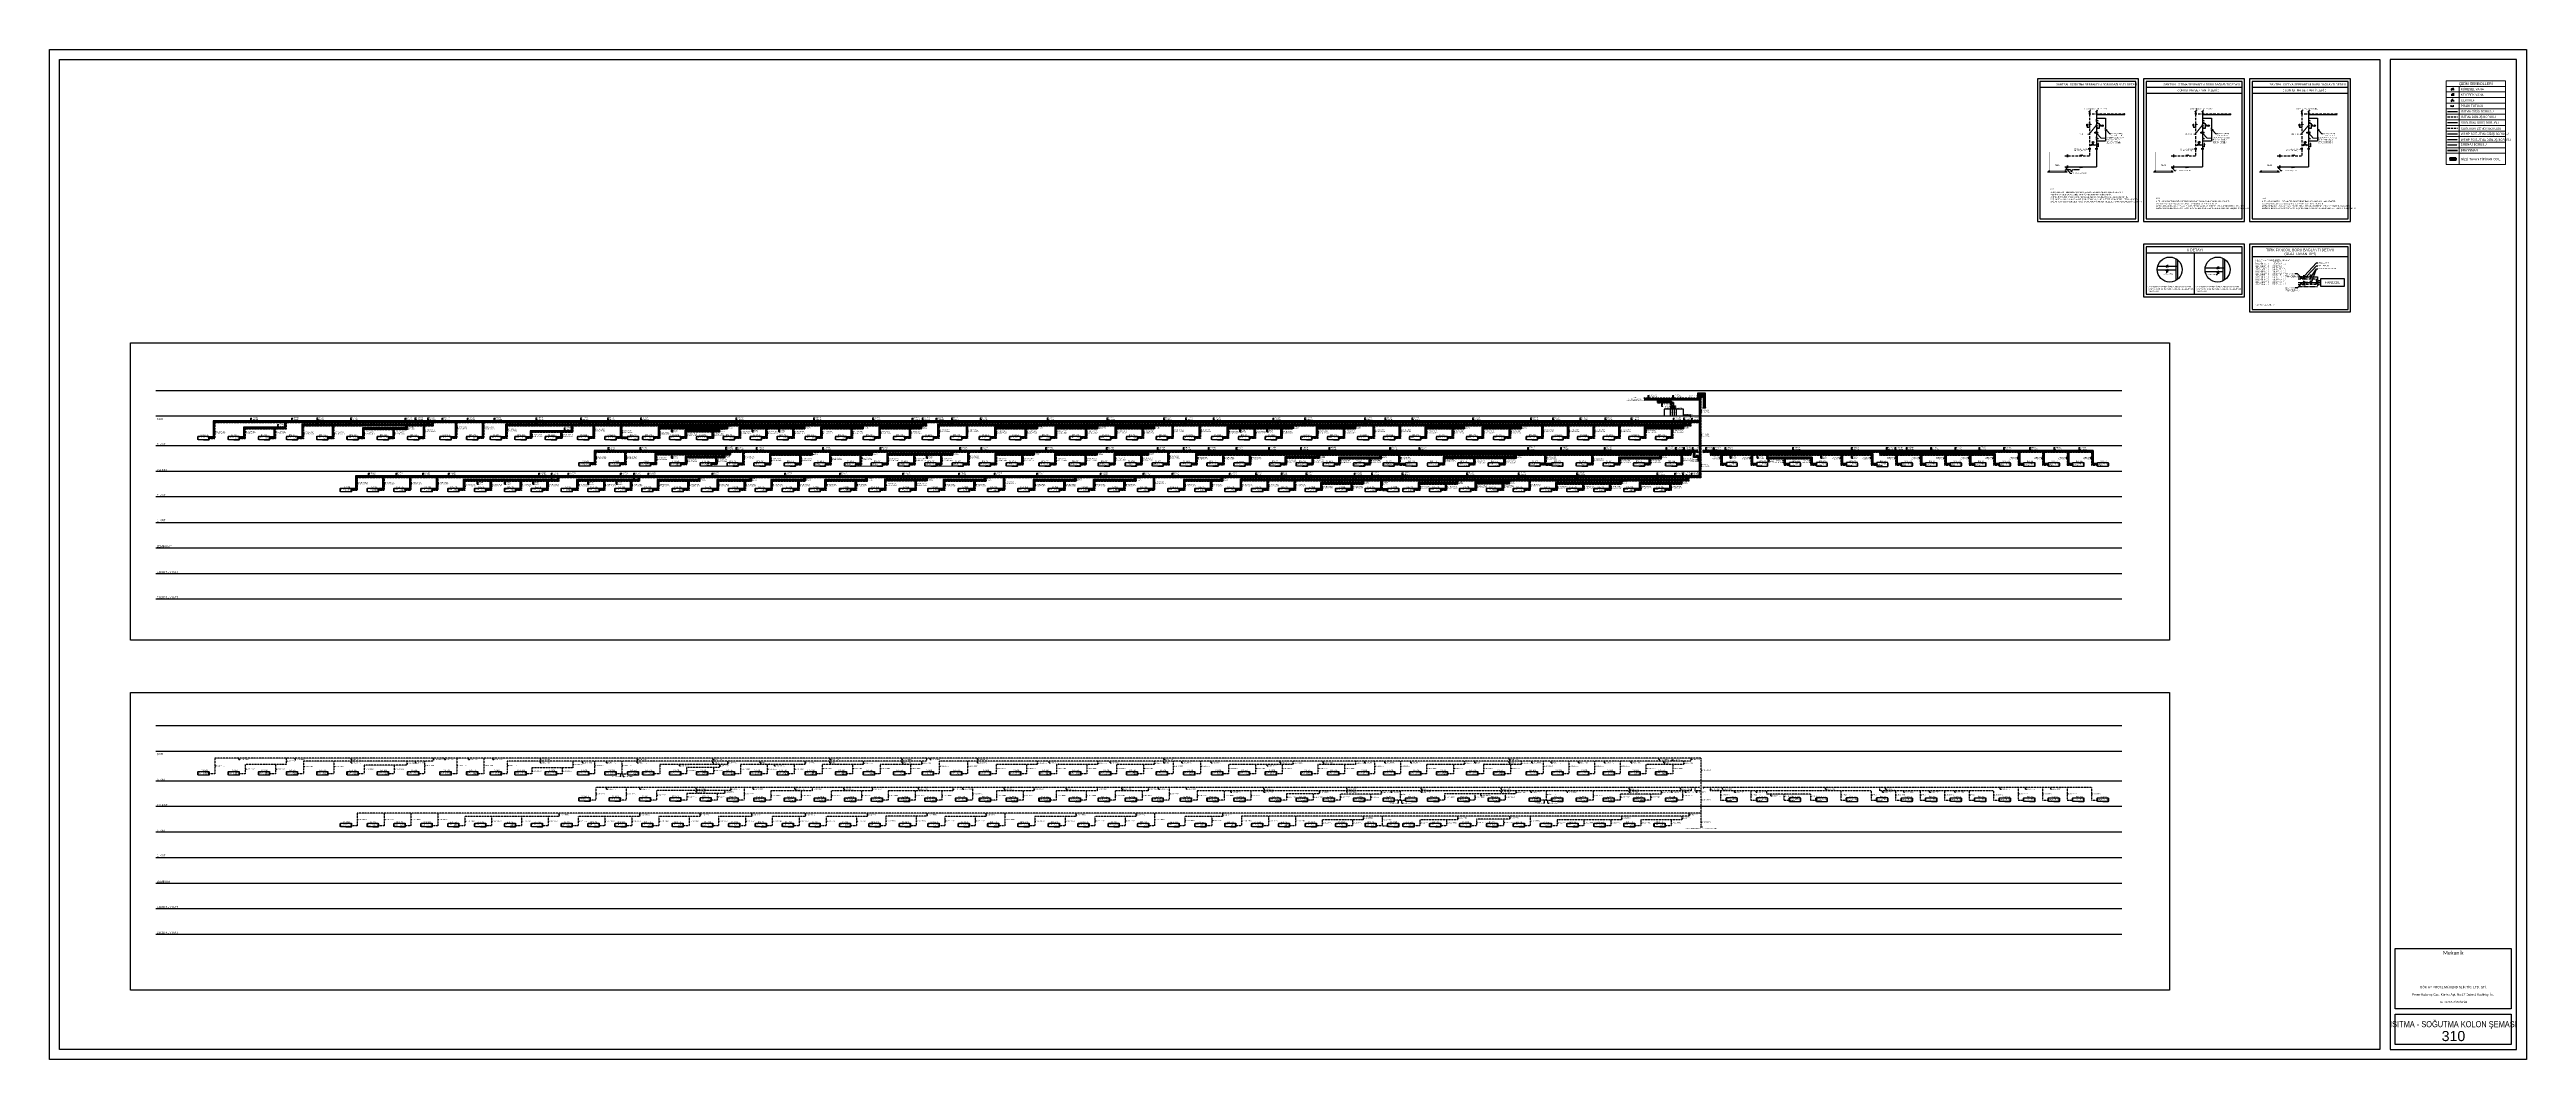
# Model space of a CAD drawing. Header units: centimetres. Extents: x 222914 to 271949, y -38857 to -18857.
import ezdxf
from ezdxf.enums import TextEntityAlignment as Align

# ---------------------------------------------------------------- set-up
doc = ezdxf.new("R2010")
doc.units = ezdxf.units.CM
doc.header["$LTSCALE"] = 0.2
for name, pattern in [('A10-00$0${ Half Dash }', [0]), ('DASHED', [75, 50, -25]), ('DASHEDX2', [38.1, 25.4, -12.7]), ('Hidden', [0.714375, 0.47625, -0.238125])]:
    doc.linetypes.add(name, pattern=pattern)
doc.layers.get('0').update_dxf_attribs({"color": 252})
for name, color, linetype, lineweight in [('1-BASLIK', 53, 'Continuous', 25), ('1-CIHAZ-NO', 62, 'Continuous', 15), ('T-BASLIK', 71, 'Continuous', 15), ('T-BRANSMAN', 6, 'Continuous', 35), ('T-CIHAZ', 101, 'Continuous', 30), ('T-DRENAJ', 40, 'Hidden', 30), ('T-FC-TAVAN', 3, 'Continuous', 30), ('T-ISITMA', 1, 'Continuous', 30), ('T-LEGEND-TURKCE', 33, 'Continuous', 15), ('T-MAHAL', 120, 'Continuous', 15), ('T-SOGUTMA', 4, 'Continuous', 30), ('T-STEXT', 181, 'Continuous', 15), ('T-SUZGEC', 23, 'Continuous', 15), ('T-WSHP-BORUSU', 30, 'Continuous', 30)]:
    doc.layers.add(name, color=color, linetype=linetype, lineweight=lineweight)
for name, color, linetype in [('T-CIHAZ-NO', 62, 'Continuous'), ('T-DTEXT', 9, 'Continuous'), ('T-FC', 150, 'Continuous'), ('T-FC-NUMARA', 62, 'Continuous'), ('T-GIDIS-ITEXT-TOPLAMA', 61, 'Continuous'), ('T-ISITMA-TOPLAMA', 61, 'Continuous'), ('T-ISITMA-VANA', 135, 'Continuous'), ('T-ITEXT', 32, 'Continuous'), ('T-SOGUTMA-TOPLAMA', 120, 'Continuous'), ('T-SOGUTMA-VANA', 100, 'Continuous'), ('T-TEXT', 85, 'Continuous'), ('T-VANA', 135, 'Continuous')]:
    doc.layers.add(name, color=color, linetype=linetype)
doc.styles.add('ARIAL', font='arial.ttf')
doc.styles.add('GKM', font='ARIALN.TTF', dxfattribs={"width": 0.6, "height": 20})
doc.styles.add('LUCIDASANS', font='arial.ttf', dxfattribs={"width": 0.8})
doc.styles.add('ROMANS', font='arial.ttf', dxfattribs={"width": 0.7})
doc.styles.add('SIMPLEX', font='SIMPLEX.SHX', dxfattribs={"width": 0.8})
doc.styles.get("Standard").update_dxf_attribs({"font": 'arial.ttf'})
doc.styles.add('xref-antet-A0$0$XREF-ANTET-A0$0$ARIAL', font='calibri.ttf')
doc.styles.add('xref-antet-A0$0$XREF-ANTET-A0$0$ARIAL_ITALIC', font='calibri.ttf')

# ---------------------------------------------------------------- blocks, each defined once
blk = doc.blocks.new('SUZ')
for p, q in [((-25, 0), (0, -25)), ((25, 0), (-25, 0)), ((0, -25), (25, 0))]:
    blk.add_line(p, q)
blk = doc.blocks.new('FANCOIL-DWD')
at = {"linetype": 'DASHED'}
blk.add_line((-114, -72), (-114, -16), dxfattribs=at)
for p, q in [((-108, -16), (-114, -16)), ((-114, -69), (-114, -19)), ((-108, -72), (-114, -72)), ((-108, -72), (-108, -7)), ((-108, -7), (108, -7)), ((-108, -72), (-108, -81)), ((108, -81), (-108, -81)), ((-107, -81), (-107, -7)), ((1, -81), (1, -78)), ((1, -78), (108, -78)), ((108, -7), (108, -81)), ((108, -14), (108, -8)), ((108, -16), (115, -16)), ((108, -71), (108, -17)), ((108, -78), (108, -72)), ((108, -72), (115, -72)), ((115, -72), (115, -16))]:
    blk.add_line(p, q)
blk = doc.blocks.new('Kesme')
blk.add_lwpolyline([(-22, 0, 0.576786), (-5, -3, -0.54493), (11, -6)], format="xyb")
blk = doc.blocks.new('A$C5A364F84')
for p, q in [((-6, -18), (6, 0)), ((-6, 0), (6, -18)), ((6, 0), (-6, 0)), ((6, -18), (-6, -18)), ((0, -9), (10, -9)), ((10, -9), (10, -20))]:
    blk.add_line(p, q)
blk = doc.blocks.new('A$C22F205D8')
for p, q in [((0, -11), (0, 11)), ((28, 0), (0, 0)), ((23, 0), (10, -12)), ((28, 11), (28, -11)), ((20, -12), (3, -12))]:
    blk.add_line(p, q)
blk = doc.blocks.new('A$C116709ED')
for p, q in [((38, -22), (26, -7)), ((26, -7), (38, -7)), ((38, -7), (26, -22)), ((26, -22), (38, -22)), ((32, -15), (41, -15)), ((41, -15), (41, -25))]:
    blk.add_line(p, q)
blk = doc.blocks.new('ym dtfn')
for p, q in [((-150, -120), (-150, 120)), ((150, 120), (-150, -120)), ((-150, 120), (150, -120)), ((-85, 178), (-85, 347)), ((-85, 347), (83, 347)), ((83, 178), (-85, 178)), ((-1, 178), (-67, 178)), ((83, 347), (83, 178)), ((150, -120), (150, 120)), ((-69, -133), (-139, -133)), ((0, -225), (0, 0)), ((140, -138), (70, -138))]:
    blk.add_line(p, q)
for points in [[(0, 179), (0, 0)], [(-106, -85), (-106, -174)], [(104, -90), (104, -179)]]:
    blk.add_lwpolyline(points)
at = {"extrusion": (0, 0, -1)}
blk.add_ellipse((-2, -255), major_axis=(91.6, -0.8), ratio=0.3050801, dxfattribs=at)
at = {"color": 0, "linetype": 'Continuous', "style": 'SIMPLEX', "width": 0.6}
blk.add_text('M', height=117, dxfattribs=at).set_placement((-25, 205))
blk = doc.blocks.new('A$C5C5A6AF1')
at = {"linetype": 'Continuous'}
blk.add_lwpolyline([(0, 7), (-9, 7), (-9, -1)], dxfattribs=at)
blk.add_lwpolyline([(4, 0), (-4, 13), (4, 13), (-4, 0)], close=True, dxfattribs=at)
blk = doc.blocks.new('P')
for points in [[(0, 17), (35, 52), (57, 31), (103, 77), (84, 70)], [(103, 77), (96, 58)]]:
    blk.add_lwpolyline(points)
blk = doc.blocks.new('A$C7F461CA1')
h = blk.add_hatch()
h.set_pattern_fill('ANSI31', color=256, scale=5, style=0)
h.set_pattern_definition([(45, (-113.77084, -8947.321), (-0.44194174, 0.44194174), [])])
h.paths.add_polyline_path([(-66, -6, 0.668179), (-53, 0, 0.198912), (-55, 5)])
for p, q in [((-66, -6), (-55, 5)), ((-53, 0), (-45, 0)), ((0, 0), (-30, 0))]:
    blk.add_line(p, q)
blk.add_circle((-60, 0), 7.67)
at = {"xscale": -0.25, "yscale": 0.25, "zscale": 0.25}
blk.add_blockref('P', (-62, -3), dxfattribs=at)
at = {"xscale": 1.151997189144822, "yscale": 1.151997189144822, "zscale": 1.151997189144822, "rotation": 270}
blk.add_blockref('A$C5C5A6AF1', (-45, 0), dxfattribs=at)
blk = doc.blocks.new('A$C52EE5F1D')
h = blk.add_hatch()
h.set_pattern_fill('ANSI31', color=256, scale=5, angle=-90, style=0)
h.set_pattern_definition([(315, (-8947.321, 100.9137), (0.44194174, 0.44194174), [])])
h.paths.add_polyline_path([(-6, 53, 0.668179), (0, 40, 0.198912), (5, 42)])
for p, q in [((-6, 53), (5, 42)), ((0, 40), (0, 32)), ((0, 0), (0, 17))]:
    blk.add_line(p, q)
blk.add_circle((0, 47), 7.67)
for name, p, xscale, yscale, zscale, rotation in [('A$C5C5A6AF1', (0, 32), 1.151997189153917, 1.151997189153917, 1.151997189153917, 180), ('P', (-3, 49), -0.25, 0.25, 0.25, 270)]:
    blk.add_blockref(name, p, dxfattribs=dict(xscale=xscale, yscale=yscale, zscale=zscale, rotation=rotation))
blk = doc.blocks.new('A$C58602E55')
for p, q in [((-14, 10), (-14, -10)), ((14, 10), (14, -10))]:
    blk.add_line(p, q)
blk.add_lwpolyline([(0, 0), (0, 22), (14, 22)])
blk = doc.blocks.new('A$C20EE622A')
for p, q in [((32, 0), (0, 0)), ((36, 53), (28, 53)), ((36, 46), (28, 46)), ((36, 39), (28, 39)), ((36, 32), (28, 32)), ((32, 57), (32, 0))]:
    blk.add_line(p, q)
blk.add_lwpolyline([(38, 59), (27, 59), (27, 25), (38, 25)], close=True)
at = {"style": 'ROMANS', "width": 0.7}
blk.add_text('T', height=14, dxfattribs=at).set_placement((43, 37))
blk = doc.blocks.new('A$C66D47B88')
blk.add_line((0, 0), (-48, 0))
blk.add_lwpolyline([(-30, -6), (-48, 0), (-30, 6)])
blk = doc.blocks.new('A$C6A526119')
for p, q in [((-18, 11), (-18, 26)), ((-7, 19), (-18, 19)), ((0, 26), (0, 43)), ((0, 0), (0, 12))]:
    blk.add_line(p, q)
for centre, radius in [((0, 60), 16.7), ((0, 19), 6.99)]:
    blk.add_circle(centre, radius)
at = {"style": 'ROMANS', "width": 0.7}
blk.add_text('M', height=20, dxfattribs=at).set_placement((-8, 50))
blk = doc.blocks.new('A$C58656B13')
for p, q in [((-4, 53), (4, 53)), ((-4, 46), (4, 46)), ((-4, 39), (4, 39)), ((-4, 32), (4, 32)), ((0, 57), (0, 0))]:
    blk.add_line(p, q)
blk.add_lwpolyline([(-5, 59), (6, 59), (6, 25), (-5, 25)], close=True)
at = {"style": 'ROMANS', "width": 0.7}
blk.add_text('T', height=14, dxfattribs=at).set_placement((-2, 65))
blk = doc.blocks.new('A$C08A77AC0')
for p, q in [((0, -14), (0, 0)), ((0, -28), (0, -42))]:
    blk.add_line(p, q)
blk.add_lwpolyline([(-6, -28), (6, -28), (-6, -14), (6, -14)], close=True)
blk.add_lwpolyline([(0, -21), (8, -21), (8, -31)])
blk = doc.blocks.new('A$C71446B59')
at = {"linetype": 'Continuous'}
blk.add_lwpolyline([(0.1, -0.1), (0.23, -0.1), (0.23, 0.02)], dxfattribs=at)
blk.add_lwpolyline([(0.03, 0), (0.16, -0.2), (0.03, -0.2), (0.16, 0)], close=True, dxfattribs=at)
blk = doc.blocks.new('A$C66241EC0')
at = {"linetype": 'Continuous'}
for p, q in [((200, -66), (0, 67)), ((0, 67), (0, -66)), ((200, 67), (200, -66))]:
    blk.add_line(p, q, dxfattribs=at)
blk = doc.blocks.new('A$C2853174D')
for p, q in [((-13, 0), (13, 0)), ((-13, -10), (-13, 10)), ((-4, 0), (4, -7)), ((13, -10), (13, 10)), ((0, -11), (7, -4))]:
    blk.add_line(p, q)
blk = doc.blocks.new('A$C0B325108')
for p, q in [((-17, 23), (-17, 0)), ((18, 23), (18, 0))]:
    blk.add_line(p, q)
blk.add_lwpolyline([(0, 0), (0, 39), (26, 39)])
blk = doc.blocks.new('UKFYUK')
at = {"color": 252, "lineweight": 0}
for p, q in [((-56, 32), (-66, 32)), ((-61, 32), (-61, 34)), ((-60, 34), (-61, 34)), ((-59, 32), (-59, 34)), ((-56, 29), (-57, 29)), ((-57, 29), (-57, 28)), ((-57, 28), (-57, 27)), ((-57, 27), (-56, 27)), ((-56, 45), (-54, 45)), ((-54, 43), (-56, 43)), ((-56, 31), (-54, 31)), ((-54, 29), (-56, 29)), ((-56, 13), (-54, 13)), ((-54, 10), (-56, 10)), ((-56, 6), (-54, 6)), ((-55, 51), (-55, 51)), ((-55, 51), (-54, 51)), ((-55, 51), (-54, 51)), ((-54, 51), (-55, 51)), ((-55, 51), (-55, 51)), ((-55, 47), (-55, 49)), ((-55, 49), (-55, 48)), ((-55, 49), (-55, 49)), ((-55, 48), (-54, 48)), ((-55, 48), (-54, 48)), ((-55, 48), (-55, 48)), ((-55, 47), (-55, 47)), ((-54, 47), (-55, 47)), ((-54, 47), (-55, 47)), ((-55, 47), (-55, 47)), ((-55, 43), (-55, 45)), ((-55, 44), (-55, 44)), ((-55, 39), (-55, 40)), ((-55, 39), (-55, 40)), ((-55, 27), (-55, 28)), ((-55, 27), (-54, 27)), ((-55, 26), (-55, 27)), ((-55, 27), (-55, 27)), ((-55, 27), (-54, 27)), ((-55, 23), (-54, 23)), ((-55, 21), (-55, 23)), ((-55, 23), (-54, 23)), ((-55, 23), (-55, 23)), ((-55, 23), (-55, 23)), ((-55, 23), (-55, 23)), ((-54, 22), (-55, 22)), ((-54, 22), (-55, 22)), ((-55, 22), (-55, 22)), ((-55, 21), (-55, 21)), ((-55, 13), (-55, 15)), ((-55, 13), (-55, 14)), ((-55, 12), (-55, 10)), ((-54, 12), (-55, 12)), ((-55, 10), (-55, 12)), ((-55, 10), (-54, 10)), ((-55, 8), (-55, 10)), ((-55, 10), (-54, 10)), ((-55, 10), (-55, 10)), ((-55, 10), (-55, 10)), ((-55, 10), (-55, 10)), ((-54, 9), (-55, 9)), ((-55, 9), (-55, 8)), ((-55, 8), (-55, 8)), ((-54, 8), (-55, 8)), ((-55, 0), (-55, 1)), ((-55, 1), (-55, 1)), ((-55, 1), (55, 1)), ((-55, 0), (-55, 0)), ((-54, 51), (-54, 51)), ((-54, 51), (-54, 51)), ((-54, 51), (54, 51)), ((-54, 51), (-54, 51)), ((-54, 49), (-54, 47)), ((-54, 49), (-54, 49)), ((-54, 48), (-54, 49)), ((-54, 48), (-54, 48)), ((-54, 48), (-54, 48)), ((-54, 47), (-54, 47)), ((-54, 45), (-54, 44)), ((-54, 45), (54, 45)), ((-54, 45), (-54, 45)), ((-54, 45), (54, 45)), ((-54, 45), (-54, 45)), ((-54, 45), (-53, 45)), ((-54, 45), (-54, 45)), ((-54, 45), (-54, 45)), ((-54, 45), (-54, 45)), ((-54, 45), (-54, 45)), ((-54, 45), (-54, 45)), ((-54, 45), (-54, 45)), ((-54, 45), (-54, 43)), ((-54, 44), (-54, 44)), ((-54, 44), (-54, 43)), ((-54, 44), (-53, 44)), ((-53, 44), (-54, 44)), ((-54, 44), (-54, 44)), ((-54, 43), (-54, 43)), ((-54, 43), (54, 43)), ((-54, 43), (-54, 43)), ((-54, 43), (54, 43)), ((-53, 43), (-54, 43)), ((-54, 43), (-54, 43)), ((-54, 43), (-54, 43)), ((-54, 43), (-54, 43)), ((-54, 43), (-54, 43)), ((-54, 43), (-54, 43)), ((-54, 43), (-54, 43)), ((-54, 40), (-54, 39)), ((-54, 31), (54, 31)), ((-54, 31), (-54, 31)), ((54, 31), (-54, 31)), ((-54, 31), (-54, 31)), ((54, 31), (-54, 31)), ((-54, 31), (-54, 31)), ((-54, 30), (-54, 31)), ((-54, 31), (-54, 29)), ((-54, 30), (-54, 29)), ((-54, 29), (-54, 29)), ((-54, 29), (54, 29)), ((-54, 29), (54, 29)), ((-54, 28), (-54, 27)), ((-54, 23), (-54, 21)), ((-54, 23), (-54, 23)), ((-54, 23), (-54, 23)), ((-54, 23), (-54, 23)), ((-54, 22), (-54, 22)), ((-54, 14), (-54, 13)), ((-54, 13), (54, 13)), ((-54, 13), (-54, 13)), ((-54, 12), (-54, 13)), ((-54, 13), (-54, 10)), ((-54, 12), (-54, 12)), ((-54, 10), (-54, 12)), ((-54, 12), (-54, 12)), ((-54, 12), (54, 12)), ((-53, 12), (-54, 12)), ((-54, 12), (-53, 12)), ((-54, 12), (-54, 12)), ((-54, 11), (-54, 12)), ((-54, 11), (-54, 11)), ((-54, 11), (-54, 11)), ((-54, 10), (-54, 11)), ((-54, 11), (54, 11)), ((-53, 11), (-54, 11)), ((-54, 11), (-53, 11)), ((-54, 11), (-54, 11)), ((-54, 10), (-54, 10)), ((-54, 10), (54, 10)), ((-54, 10), (-54, 8)), ((-54, 10), (-54, 10)), ((-54, 10), (-54, 10)), ((-54, 10), (-54, 10)), ((-54, 8), (-54, 9)), ((-54, 6), (-54, 5)), ((-54, 6), (-54, 2)), ((-54, 2), (-54, 5)), ((-54, 5), (-54, 2)), ((-54, 5), (-47, 5)), ((-54, 5), (-54, 5)), ((-54, 5), (-47, 5)), ((-54, 5), (-54, 5)), ((-54, 2), (-53, 2)), ((-54, 2), (-54, 2)), ((-54, 2), (-54, 2)), ((-54, 2), (-54, 2)), ((-54, 2), (-54, 2)), ((-54, 1), (-54, 2)), ((-54, 2), (-54, 1)), ((-54, 1), (-54, 2)), ((-54, 2), (-53, 2)), ((-53, 2), (-54, 2)), ((-54, 2), (-54, 2)), ((-54, 0), (-54, 0)), ((-52, 51), (-53, 51)), ((-52, 51), (-53, 51)), ((-54, 51), (-54, 51)), ((-53, 45), (-53, 44)), ((-53, 45), (-53, 44)), ((-53, 44), (-53, 45)), ((-53, 45), (-53, 45)), ((-53, 45), (-53, 45)), ((-53, 45), (-53, 45)), ((-53, 44), (-53, 43)), ((-53, 43), (-53, 44)), ((-53, 44), (-53, 43)), ((-53, 43), (-53, 43)), ((-53, 43), (-53, 43)), ((-53, 43), (-53, 43)), ((-53, 12), (-53, 12)), ((-53, 12), (-53, 12)), ((-53, 12), (-53, 12)), ((-53, 12), (-53, 12)), ((-53, 12), (-53, 12)), ((-53, 12), (-53, 12)), ((-53, 12), (-53, 12)), ((-53, 11), (-53, 11)), ((-53, 11), (-53, 11)), ((-53, 11), (-53, 11)), ((-53, 11), (-53, 11)), ((-53, 11), (-53, 11)), ((-53, 11), (-53, 11)), ((-53, 11), (-53, 11)), ((-53, 2), (-53, 5)), ((-53, 3), (-53, 3)), ((-53, 3), (-53, 3)), ((-53, 2), (-53, 3)), ((-53, 3), (-53, 3)), ((-53, 2), (-53, 3)), ((-53, 2), (-53, 3)), ((-53, 3), (-53, 3)), ((-53, 3), (-53, 3)), ((-53, 3), (-53, 3)), ((-53, 3), (-53, 3)), ((-53, 3), (-53, 3)), ((-53, 2), (53, 2)), ((-53, 2), (-53, 2)), ((-53, 2), (-53, 2)), ((-53, 2), (53, 2)), ((-53, 2), (-53, 2)), ((-53, 2), (-53, 1)), ((-53, 2), (-53, 2)), ((-52, 51), (-52, 51)), ((-52, 51), (-52, 51)), ((-47, 6), (-47, 6)), ((-47, 6), (-47, 6)), ((-47, 6), (-47, 6)), ((-47, 6), (-47, 6)), ((-47, 5), (-47, 6)), ((-47, 6), (-47, 5)), ((-47, 5), (47, 5)), ((-47, 5), (47, 5)), ((-47, 5), (-47, 5)), ((-47, 5), (-47, 5)), ((-47, 5), (-47, 5)), ((-47, 5), (-47, 5)), ((-47, 5), (-47, 5)), ((-47, 5), (-47, 5)), ((47, 6), (47, 6)), ((47, 6), (47, 6)), ((47, 6), (47, 6)), ((47, 6), (47, 6)), ((47, 5), (47, 6)), ((47, 6), (47, 5)), ((47, 5), (54, 5)), ((47, 5), (54, 5)), ((47, 5), (47, 5)), ((47, 5), (47, 5)), ((47, 5), (47, 5)), ((47, 5), (47, 5)), ((47, 5), (47, 5)), ((47, 5), (47, 5)), ((53, 51), (52, 51)), ((53, 51), (52, 51)), ((52, 51), (52, 51)), ((52, 51), (52, 51)), ((53, 51), (53, 51)), ((54, 45), (53, 45)), ((53, 45), (53, 45)), ((53, 45), (54, 45)), ((53, 44), (53, 45)), ((53, 45), (54, 45)), ((53, 45), (53, 44)), ((53, 44), (53, 45)), ((53, 45), (53, 45)), ((53, 45), (53, 45)), ((53, 45), (54, 45)), ((54, 45), (53, 45)), ((53, 44), (54, 44)), ((53, 43), (53, 44)), ((54, 44), (53, 44)), ((53, 44), (53, 43)), ((53, 43), (53, 44)), ((53, 43), (54, 43)), ((54, 43), (53, 43)), ((53, 43), (53, 43)), ((54, 43), (53, 43)), ((53, 43), (53, 43)), ((53, 43), (53, 43)), ((53, 43), (54, 43)), ((54, 43), (53, 43)), ((53, 12), (53, 12)), ((54, 12), (53, 12)), ((53, 12), (53, 12)), ((53, 12), (53, 12)), ((53, 12), (54, 12)), ((53, 12), (53, 12)), ((53, 12), (53, 12)), ((53, 12), (53, 12)), ((53, 12), (53, 12)), ((53, 11), (53, 11)), ((54, 11), (53, 11)), ((53, 11), (53, 11)), ((53, 11), (54, 11)), ((53, 11), (53, 11)), ((53, 11), (53, 11)), ((53, 11), (53, 11)), ((53, 11), (53, 11)), ((53, 11), (53, 11)), ((53, 2), (53, 5)), ((53, 3), (53, 3)), ((53, 3), (53, 3)), ((53, 3), (53, 3)), ((53, 2), (53, 3)), ((53, 2), (53, 3)), ((53, 2), (53, 3)), ((53, 3), (53, 3)), ((53, 3), (53, 3)), ((53, 3), (53, 3)), ((53, 3), (53, 3)), ((53, 3), (53, 3)), ((53, 2), (54, 2)), ((53, 2), (54, 2)), ((53, 2), (53, 2)), ((53, 2), (53, 2)), ((53, 2), (53, 2)), ((53, 2), (53, 2)), ((53, 2), (53, 1)), ((53, 2), (53, 2)), ((54, 51), (54, 51)), ((54, 51), (55, 51)), ((54, 51), (55, 51)), ((54, 51), (55, 51)), ((54, 51), (54, 51)), ((54, 51), (54, 51)), ((54, 48), (54, 49)), ((54, 49), (54, 49)), ((54, 49), (54, 47)), ((54, 48), (55, 48)), ((54, 48), (54, 48)), ((55, 48), (54, 48)), ((54, 48), (54, 48)), ((54, 47), (55, 47)), ((54, 47), (55, 47)), ((54, 47), (54, 47)), ((54, 47), (54, 47)), ((54, 44), (54, 45)), ((54, 45), (54, 45)), ((54, 45), (56, 45)), ((54, 45), (54, 45)), ((54, 45), (54, 45)), ((54, 45), (54, 45)), ((54, 45), (54, 43)), ((54, 44), (54, 44)), ((54, 43), (54, 44)), ((54, 44), (54, 44)), ((56, 44), (54, 44)), ((54, 43), (54, 43)), ((56, 43), (54, 43)), ((54, 43), (54, 43)), ((54, 43), (54, 43)), ((54, 43), (54, 43)), ((54, 39), (54, 40)), ((56, 40), (54, 40)), ((54, 31), (54, 31)), ((54, 31), (56, 31)), ((54, 31), (54, 31)), ((54, 31), (54, 31)), ((54, 31), (54, 30)), ((54, 31), (54, 29)), ((54, 29), (54, 30)), ((54, 29), (54, 29)), ((56, 29), (54, 29)), ((54, 27), (54, 28)), ((54, 27), (55, 27)), ((55, 27), (54, 27)), ((56, 27), (54, 27)), ((54, 23), (54, 23)), ((54, 23), (54, 23)), ((54, 23), (54, 23)), ((54, 23), (54, 23)), ((54, 23), (55, 23)), ((55, 23), (54, 23)), ((54, 23), (54, 23)), ((54, 23), (54, 23)), ((54, 23), (54, 21)), ((54, 23), (54, 23)), ((54, 22), (55, 22)), ((54, 22), (55, 22)), ((54, 22), (54, 22)), ((54, 22), (54, 22)), ((54, 13), (54, 14)), ((56, 14), (54, 14)), ((54, 13), (54, 13)), ((54, 13), (56, 13)), ((54, 13), (54, 12)), ((54, 13), (54, 10)), ((55, 12), (54, 12)), ((54, 12), (54, 10)), ((54, 12), (54, 12)), ((54, 12), (54, 12)), ((54, 12), (54, 11)), ((54, 12), (54, 12)), ((54, 11), (54, 11)), ((54, 11), (54, 11)), ((54, 11), (54, 10)), ((54, 11), (54, 11)), ((54, 10), (55, 10)), ((54, 10), (54, 10)), ((56, 10), (54, 10)), ((55, 10), (54, 10)), ((54, 10), (54, 10)), ((54, 10), (54, 10)), ((54, 10), (54, 8)), ((54, 10), (54, 10)), ((54, 9), (55, 9)), ((54, 8), (54, 9)), ((54, 8), (55, 8)), ((54, 8), (54, 8)), ((54, 6), (54, 5)), ((54, 6), (56, 6)), ((54, 6), (54, 2)), ((54, 2), (54, 5)), ((54, 2), (54, 5)), ((54, 5), (54, 5)), ((54, 5), (54, 5)), ((54, 2), (54, 2)), ((54, 2), (54, 2)), ((54, 2), (54, 2)), ((54, 2), (54, 2)), ((54, 2), (54, 2)), ((54, 1), (54, 2)), ((54, 1), (54, 2)), ((54, 1), (54, 2)), ((53, 2), (53, 2)), ((54, 0), (54, 0)), ((55, 51), (55, 51)), ((55, 51), (55, 51)), ((55, 47), (55, 49)), ((55, 49), (55, 49)), ((55, 49), (55, 48)), ((55, 48), (55, 48)), ((55, 47), (55, 47)), ((55, 47), (55, 47)), ((55, 47), (55, 47)), ((55, 43), (55, 45)), ((55, 44), (55, 44)), ((55, 39), (55, 40)), ((55, 40), (55, 39)), ((55, 28), (55, 27)), ((55, 27), (55, 27)), ((55, 26), (55, 27)), ((55, 21), (55, 23)), ((55, 23), (55, 23)), ((55, 23), (55, 23)), ((55, 23), (55, 23)), ((55, 22), (55, 22)), ((55, 22), (55, 22)), ((55, 21), (55, 21)), ((55, 13), (55, 15)), ((55, 14), (55, 13)), ((55, 10), (55, 12)), ((55, 10), (55, 12)), ((55, 8), (55, 10)), ((55, 10), (55, 10)), ((55, 10), (55, 10)), ((55, 10), (55, 10)), ((55, 9), (55, 8)), ((55, 8), (55, 8)), ((55, 8), (55, 8)), ((55, 1), (55, 1)), ((55, 1), (55, 0)), ((55, 0), (55, 0)), ((57, 29), (56, 29)), ((56, 27), (57, 27)), ((56, 26), (58, 26)), ((56, 24), (58, 24)), ((56, 24), (59, 24)), ((56, 20), (58, 20)), ((56, 20), (59, 20)), ((56, 18), (58, 18)), ((57, 29), (57, 28)), ((57, 28), (57, 27)), ((59, 24), (59, 25)), ((59, 24), (59, 24)), ((59, 20), (59, 20)), ((59, 19), (59, 20)), ((-54, 0), (-55, 0)), ((-55, 0), (-54, 0)), ((-54, 0), (-54, 0)), ((-54, 0), (-54, 0)), ((54, 0), (54, 0)), ((55, 0), (54, 0)), ((54, 0), (55, 0)), ((54, 0), (54, 0))]:
    blk.add_line(p, q, dxfattribs=at)
for p, q in [((-56, 46), (-56, 51)), ((-56, 51), (-56, 51)), ((-56, 51), (-54, 51)), ((-56, 46), (-56, 42)), ((-56, 31), (-56, 42)), ((-56, 31), (-56, 29)), ((-56, 13), (-56, 29)), ((-56, 13), (-56, 10)), ((-56, 6), (-56, 10)), ((-56, 6), (-56, 2)), ((-56, 2), (-54, 2)), ((-56, 2), (-56, 2)), ((-55, 0), (-55, 2)), ((-55, 0), (55, 0)), ((-55, 0), (-55, 0)), ((55, 0), (-55, 0)), ((-55, 0), (-55, 0)), ((-55, 0), (-55, 0)), ((-55, 0), (-55, 0)), ((-55, 0), (-55, 0)), ((-54, 51), (54, 51)), ((-54, 2), (-54, 2)), ((-54, 2), (-54, 2)), ((-54, 2), (-54, 2)), ((56, 51), (54, 51)), ((54, 2), (54, 2)), ((54, 2), (54, 2)), ((56, 2), (54, 2)), ((55, 0), (55, 2)), ((55, 0), (55, 0)), ((55, 0), (55, 0)), ((55, 0), (55, 0)), ((55, 0), (55, 0)), ((55, 0), (55, 0)), ((56, 46), (56, 51)), ((56, 51), (56, 51)), ((56, 46), (56, 42)), ((56, 31), (56, 42)), ((56, 31), (56, 29)), ((56, 13), (56, 29)), ((56, 13), (56, 10)), ((56, 6), (56, 10)), ((56, 6), (56, 2)), ((56, 2), (56, 2))]:
    blk.add_line(p, q)
blk.add_lwpolyline([(-67, 32), (-71, 29, 0.236882), (-71, 28), (-71, 10, 0.236882), (-71, 9), (-67, 6, 0.161487), (-66, 6), (-56, 6)], format="xyb", dxfattribs=at)
for centre in [(-54, 10), (54, 10)]:
    blk.add_circle(centre, 0.15, dxfattribs=at)
for centre, radius, start, end in [((-66, 31), 0.5, 90, 126.6933), ((-61, 34), 0.5, 90, 180), ((-60, 34), 0.5, 0, 90), ((-56, 46), 0.3, 180, 270), ((-56, 42), 0.3, 90, 180), ((-56, 31), 0.3, 180, 270), ((-56, 29), 0.3, 90, 180), ((-56, 13), 0.3, 180, 270), ((-56, 10), 0.3, 90, 180), ((-56, 6), 0.3, 180, 270), ((-55, 47), 0.2, 186.3402, 270), ((-55, 47), 0.2, 270, 353.6598), ((-55, 44), 0.45, 0, 180), ((-55, 44), 0.45, 180, 0), ((-55, 40), 0.45, 0, 180), ((-55, 39), 0.45, 180, 0), ((-55, 28), 0.45, 0, 180), ((-55, 27), 0.45, 180, 0), ((-55, 21), 0.2, 186.3402, 270), ((-55, 21), 0.2, 270, 353.6598), ((-55, 14), 0.45, 0, 180), ((-55, 13), 0.45, 180, 0), ((-55, 8), 0.2, 186.3402, 270), ((-55, 8), 0.2, 270, 353.6598), ((-54, 51), 0.15, 109.4712, 120.4547), ((-54, 51), 0.15, 109.4712, 120.4797), ((-54, 51), 0.1, 0, 90), ((-54, 51), 0.2, 0, 90), ((-54, 51), 0.0791, 87.5936, 141.8553), ((-54, 44), 0.12, 90, 180), ((-54, 45), 0.12, 180, 270), ((-54, 44), 0.14, 90, 135), ((-54, 45), 0.14, 225, 270), ((-54, 45), 0.0179, 351.9505, 78.5782), ((-54, 45), 0.0179, 281.4218, 8.0495), ((-54, 45), 0.0124, 325.1431, 34.8569), ((-54, 45), 0.0124, 325.1431, 34.8569), ((-54, 44), 0.12, 180, 270), ((-54, 43), 0.12, 90, 180), ((-54, 43), 0.14, 90, 135), ((-54, 44), 0.14, 225, 270), ((-54, 43), 0.0179, 281.4218, 8.0495), ((-54, 43), 0.0179, 351.9505, 78.5782), ((-54, 43), 0.0124, 325.1431, 34.8569), ((-54, 43), 0.0124, 325.1431, 34.8569), ((-54, 12), 0.12, 90, 180), ((-54, 12), 0.12, 180, 270), ((-54, 11), 0.12, 90, 180), ((-54, 11), 0.12, 180, 270), ((-54, 2), 0.2, 270, 0), ((-53, 51), 0.0292, 358.3131, 30.7979), ((-53, 45), 0.0328, 297.2738, 332.7262), ((-53, 45), 0.0328, 27.2738, 62.7262), ((-54, 45), 0.0179, 281.4218, 8.0495), ((-54, 44), 0.14, 45, 90), ((-54, 45), 0.14, 270, 315), ((-54, 45), 0.0179, 351.9505, 78.5782), ((-53, 43), 0.0328, 297.2738, 332.7262), ((-53, 43), 0.0328, 27.2738, 62.7262), ((-54, 43), 0.0179, 281.4218, 8.0495), ((-54, 43), 0.14, 45, 90), ((-54, 44), 0.14, 270, 315), ((-54, 43), 0.0179, 351.9505, 78.5782), ((-53, 12), 0.0328, 297.2738, 332.7262), ((-53, 12), 0.0328, 27.2738, 62.7262), ((-54, 12), 0.14, 270, 315), ((-54, 12), 0.14, 45, 90), ((-53, 11), 0.0328, 297.2738, 332.7262), ((-53, 11), 0.0328, 27.2738, 62.7262), ((-54, 11), 0.14, 270, 315), ((-54, 11), 0.14, 45, 90), ((-47, 5), 0.125, 271.8059, 344.8962), ((-47, 5), 0.125, 195.1038, 268.1941), ((47, 5), 0.125, 195.1038, 268.1941), ((47, 5), 0.125, 271.8059, 344.8962), ((53, 51), 0.0791, 38.1507, 92.406), ((53, 51), 0.0292, 149.1973, 181.6896), ((53, 45), 0.0328, 207.2738, 242.7262), ((53, 45), 0.0328, 117.2738, 152.7262), ((53, 44), 0.14, 90, 135), ((53, 45), 0.0179, 171.9505, 258.5782), ((53, 45), 0.14, 225, 270), ((53, 45), 0.0179, 101.4218, 188.0495), ((53, 43), 0.0328, 117.2738, 152.7262), ((53, 43), 0.0328, 207.2738, 242.7262), ((53, 43), 0.14, 90, 135), ((53, 43), 0.0179, 171.9505, 258.5782), ((53, 44), 0.14, 225, 270), ((53, 43), 0.0179, 101.4218, 188.0495), ((53, 12), 0.0328, 117.2738, 152.7262), ((53, 12), 0.0328, 207.2738, 242.7262), ((53, 12), 0.14, 90, 135), ((53, 12), 0.14, 225, 270), ((53, 11), 0.0328, 117.2738, 152.7262), ((53, 11), 0.0328, 207.2738, 242.7262), ((53, 11), 0.14, 90, 135), ((53, 11), 0.14, 225, 270), ((54, 51), 0.15, 59.5244, 70.5288), ((54, 51), 0.1, 90, 180), ((54, 51), 0.2, 90, 180), ((55, 47), 0.2, 186.3402, 270), ((54, 45), 0.12, 270, 0), ((54, 44), 0.12, 0, 90), ((54, 45), 0.14, 270, 315), ((54, 44), 0.14, 45, 90), ((54, 45), 0.0179, 101.4218, 188.0495), ((54, 45), 0.0179, 171.9505, 258.5782), ((54, 45), 0.0124, 145.1431, 214.8569), ((54, 45), 0.0124, 145.1431, 214.8569), ((54, 44), 0.12, 270, 0), ((54, 43), 0.12, 0, 90), ((54, 44), 0.14, 270, 315), ((54, 43), 0.14, 45, 90), ((54, 43), 0.0179, 171.9505, 258.5782), ((54, 43), 0.0179, 101.4218, 188.0495), ((54, 43), 0.0124, 145.1431, 214.8569), ((54, 43), 0.0124, 145.1431, 214.8569), ((55, 21), 0.2, 186.3402, 270), ((54, 12), 0.12, 0, 90), ((54, 12), 0.12, 270, 0), ((54, 11), 0.12, 0, 90), ((54, 11), 0.12, 270, 0), ((55, 8), 0.2, 186.3402, 270), ((54, 2), 0.2, 180, 270), ((55, 47), 0.2, 270, 353.6598), ((55, 44), 0.45, 0, 180), ((55, 44), 0.45, 180, 0), ((55, 40), 0.45, 0, 180), ((55, 39), 0.45, 180, 0), ((55, 28), 0.45, 0, 180), ((55, 27), 0.45, 180, 0), ((55, 21), 0.2, 270, 353.6598), ((55, 14), 0.45, 0, 180), ((55, 13), 0.45, 180, 0), ((55, 8), 0.2, 270, 353.6598), ((56, 46), 0.3, 270, 0), ((56, 42), 0.3, 0, 90), ((56, 31), 0.3, 270, 0), ((56, 29), 0.3, 0, 90), ((56, 13), 0.3, 270, 0), ((56, 10), 0.3, 0, 90), ((56, 6), 0.3, 270, 0), ((-55, 0), 0.1, 180, 270), ((-54, 0), 0.1, 270, 0), ((54, 0), 0.1, 180, 270), ((55, 0), 0.1, 270, 0)]:
    blk.add_arc(centre, radius, start, end, dxfattribs=at)
for centre, major_axis, ratio, start_param, end_param in [((-54, 44), (0, -0.14), 0.857143, 3.926991, 4.712389), ((-54, 45), (0, -0.14), 0.857143, 4.712389, 5.497787), ((-54, 44), (0, -0.14), 0.857143, 4.712389, 5.497787), ((-54, 43), (0, -0.14), 0.857143, 3.926991, 4.712389), ((-53, 51), (-0.225, 0), 0.620322, 4.800798, 6.284328), ((-54, 44), (-0.14, 0), 0.857143, 3.926991, 4.712389), ((-54, 45), (-0.14, 0), 0.857143, 1.570796, 2.356194), ((-54, 43), (-0.14, 0), 0.857143, 3.926991, 4.712389), ((-54, 44), (-0.14, 0), 0.857143, 1.570796, 2.356194), ((-54, 12), (-0.14, 0), 0.857143, 3.926991, 4.712389), ((-54, 12), (-0.14, 0), 0.857143, 1.570796, 2.356194), ((-54, 11), (-0.14, 0), 0.857143, 3.926991, 4.712389), ((-54, 11), (-0.14, 0), 0.857143, 1.570796, 2.356194), ((-47, 5), (0, -0.268), 0.522499, 1.805466, 3.141593), ((-47, 5), (0, 0.268), 0.522499, 0, 1.336126), ((-47, 5), (0, -0.205), 0.097445, 1.805466, 3.141593), ((-47, 5), (0, -0.205), 0.097445, 3.141593, 4.477719), ((-47, 5), (0, -0.184), 0.108493, 0, 1.336126), ((-47, 5), (0, -0.184), 0.108493, 4.947059, 6.283185), ((-47, 5), (-0.14, 0), 0.868884, 1.570796, 2.906923), ((-47, 5), (-0.14, 0), 0.868884, 0.23467, 1.570796), ((47, 5), (0, 0.268), 0.522499, -1.336126, 0), ((47, 5), (0, 0.268), 0.522499, 0, 1.336126), ((47, 5), (0, 0.205), 0.097445, -1.336126, 0), ((47, 5), (0, 0.205), 0.097445, 0, 1.336126), ((47, 5), (0, 0.184), 0.108493, 3.141593, 4.477719), ((47, 5), (0, 0.184), 0.108493, 1.805466, 3.141593), ((47, 5), (0.14, 0), 0.868884, 3.376263, 4.712389), ((47, 5), (-0.14, 0), 0.868884, 1.570796, 2.906923), ((53, 51), (0.225, 0), 0.620321, -0.001143, 1.482387), ((53, 45), (0.14, 0), 0.857143, 3.926991, 4.712389), ((53, 44), (-0.14, 0), 0.857143, -1.570796, -0.785398), ((53, 43), (-0.14, 0), 0.857143, -1.570796, -0.785398), ((53, 44), (0.14, 0), 0.857143, 3.926991, 4.712389), ((53, 12), (-0.14, 0), 0.857143, -1.570796, -0.785398), ((53, 12), (0.14, 0), 0.857143, 3.926991, 4.712389), ((53, 11), (-0.14, 0), 0.857143, -1.570796, -0.785398), ((53, 11), (0.14, 0), 0.857143, 3.926991, 4.712389), ((54, 44), (0, 0.14), 0.857143, 4.712389, 5.497787), ((54, 45), (0, 0.14), 0.857143, 3.926991, 4.712389), ((54, 44), (0, 0.14), 0.857143, 3.926991, 4.712389), ((54, 43), (0, 0.14), 0.857143, 4.712389, 5.497787)]:
    blk.add_ellipse(centre, major_axis=major_axis, ratio=ratio, start_param=start_param, end_param=end_param, dxfattribs=at)
for points, knots in [([(-53, 51), (-53, 51), (-53, 51), (-53, 51), (-54, 51), (-54, 51), (-54, 51), (-54, 51)], [0, 0, 0, 0, 0.133624, 0.385109, 0.645031, 0.865935, 1, 1, 1, 1]), ([(-54, 51), (-54, 51), (-54, 51), (-54, 51), (-54, 51)], [0, 0, 0, 0, 0.230614, 1, 1, 1, 1]), ([(-47, 5), (-47, 5), (-47, 5), (-47, 5), (-47, 5), (-47, 5), (-47, 5)], [0, 0, 0, 0, 0.098607, 0.401142, 0.70083, 1, 1, 1, 1]), ([(-47, 5), (-47, 5), (-47, 5), (-47, 5), (-47, 5), (-47, 5), (-47, 5)], [0, 0, 0, 0, 0.29917, 0.598858, 0.901393, 1, 1, 1, 1]), ([(-47, 5), (-47, 5), (-47, 5), (-47, 5), (-47, 5), (-47, 5), (-47, 5)], [0, 0, 0, 0, 0.091015, 0.396043, 0.709346, 1, 1, 1, 1]), ([(-47, 5), (-47, 5), (-47, 5), (-47, 5), (-47, 5), (-47, 5), (-47, 5)], [0, 0, 0, 0, 0.290654, 0.603957, 0.908985, 1, 1, 1, 1]), ([(47, 5), (47, 5), (47, 5), (47, 5), (47, 5), (47, 5), (47, 5)], [0, 0, 0, 0, 0.098607, 0.401142, 0.70083, 1, 1, 1, 1]), ([(47, 5), (47, 5), (47, 5), (47, 5), (47, 5), (47, 5), (47, 5)], [0, 0, 0, 0, 0.290654, 0.603957, 0.908985, 1, 1, 1, 1]), ([(47, 5), (47, 5), (47, 5), (47, 5), (47, 5), (47, 5), (47, 5)], [0, 0, 0, 0, 0.091015, 0.396043, 0.709346, 1, 1, 1, 1]), ([(47, 5), (47, 5), (47, 5), (47, 5), (47, 5), (47, 5), (47, 5)], [0, 0, 0, 0, 0.29917, 0.598858, 0.901393, 1, 1, 1, 1]), ([(54, 51), (54, 51), (54, 51), (53, 51), (53, 51), (53, 51), (53, 51), (53, 51), (53, 51)], [0, 0, 0, 0, 0.064008, 0.27863, 0.498177, 0.734846, 0.971115, 1, 1, 1, 1]), ([(54, 51), (54, 51), (54, 51), (54, 51), (54, 51)], [0, 0, 0, 0, 0.766349, 1, 1, 1, 1]), ([(59, 25), (59, 25), (59, 25), (59, 25), (59, 26), (58, 26), (58, 26), (58, 26)], [0, 0, 0, 0, 0.214694, 0.429388, 0.644082, 0.858775, 1, 1, 1, 1]), ([(58, 26), (58, 26), (58, 26), (58, 26), (59, 26), (59, 26), (59, 26), (59, 26), (59, 26)], [0, 0, 0, 0, 0.186215, 0.37301, 0.560176, 0.747157, 0.93356, 1, 1, 1, 1]), ([(58, 20), (58, 20), (58, 20), (58, 21), (59, 21), (59, 21), (59, 22), (59, 22), (59, 23), (58, 23), (58, 23), (58, 24), (58, 24)], [0, 0, 0, 0, 0.091088, 0.185069, 0.280859, 0.375749, 0.467783, 0.558323, 0.668107, 0.780879, 0.892421, 1, 1, 1, 1]), ([(58, 24), (58, 24), (58, 24), (59, 24), (59, 24), (59, 24), (59, 24), (59, 24)], [0, 0, 0, 0, 0.214694, 0.429388, 0.644082, 0.858775, 1, 1, 1, 1]), ([(59, 20), (59, 20), (59, 20), (59, 20), (59, 20), (58, 20), (58, 20), (58, 20)], [0, 0, 0, 0, 0.214694, 0.429388, 0.644082, 0.858775, 1, 1, 1, 1]), ([(58, 18), (58, 18), (58, 18), (59, 18), (59, 18), (59, 19), (59, 19), (59, 19)], [0, 0, 0, 0, 0.214694, 0.429388, 0.644082, 0.858775, 1, 1, 1, 1]), ([(59, 18), (59, 18), (59, 18), (59, 18), (58, 18), (58, 18), (58, 18), (58, 18)], [0, 0, 0, 0, 0.119666, 0.339618, 0.56018, 0.780489, 1, 1, 1, 1]), ([(59, 26), (59, 26), (59, 26), (59, 26), (59, 26), (59, 26), (59, 26), (59, 26), (59, 26)], [0, 0, 0, 0, 0.2394568, 0.3683607, 0.5, 0.6316393, 0.7605432, 1, 1, 1, 1]), ([(59, 26), (59, 26), (59, 26), (59, 25), (59, 25), (59, 25), (59, 25), (59, 25)], [0, 0, 0, 0, 0.1196658, 0.3396176, 0.5601799, 0.7804893, 1, 1, 1, 1]), ([(59, 24), (59, 24), (59, 23), (59, 23), (59, 23), (59, 22), (59, 22), (59, 22), (59, 21), (59, 21), (59, 20), (59, 20), (59, 20)], [0, 0, 0, 0, 0.091088, 0.185069, 0.280859, 0.375749, 0.467783, 0.558323, 0.668107, 0.780879, 0.892421, 1, 1, 1, 1]), ([(59, 19), (59, 19), (59, 19), (59, 19), (59, 19), (59, 18), (59, 18), (59, 18), (59, 18)], [0, 0, 0, 0, 0.186213, 0.373006, 0.560171, 0.74715, 0.933551, 1, 1, 1, 1]), ([(59, 18), (59, 18), (59, 18), (59, 18), (59, 18), (59, 18), (59, 18), (59, 18), (59, 18)], [0, 0, 0, 0, 0.239457, 0.368361, 0.5, 0.631639, 0.760543, 1, 1, 1, 1])]:
    blk.add_open_spline(points, degree=3, knots=knots, dxfattribs=at)
for points in [[(-54, 51), (-54, 51), (-54, 51), (-54, 51), (-54, 51), (-54, 51), (-54, 51)], [(54, 51), (54, 51), (54, 51), (54, 51), (54, 51), (54, 51), (54, 51)]]:
    blk.add_open_spline(points, degree=3, dxfattribs=at)
blk = doc.blocks.new('A$C7b35566f')
at = {"layer": 'T-BRANSMAN', "ltscale": 0.1}
blk.add_line((-67.4, -81.2), (-55.8, -81.2), dxfattribs=at)
at = {"layer": 'T-DRENAJ', "ltscale": 10}
blk.add_line((-67.4, -74.7), (-55.8, -74.7), dxfattribs=at)
at = {"layer": 'T-ISITMA', "ltscale": 0.1}
blk.add_line((-67.4, -35.7), (-55.8, -35.7), dxfattribs=at)
at = {"layer": 'T-ISITMA', "linetype": 'DASHED', "ltscale": 0.25}
blk.add_line((-67.4, -42.1), (-55.8, -42.1), dxfattribs=at)
at = {"layer": 'T-LEGEND-TURKCE'}
for p, q in [((-69, 0), (0, 0)), ((-69, 0), (-69, -97.5)), ((0, 0), (0, -97.5)), ((-69, -6.5), (0, -6.5)), ((-69, -13), (0, -13)), ((-69, -19.5), (0, -19.5)), ((-69, -26), (0, -26)), ((-54, -6.6), (-54, -97.5)), ((-69, -32.5), (0, -32.5)), ((-69, -39), (0, -39)), ((-69, -45.5), (0, -45.5)), ((-69, -52), (0, -52)), ((-69, -58.5), (0, -58.5)), ((-69, -65), (0, -65)), ((-69, -71.5), (0, -71.5)), ((-69, -78), (0, -78)), ((-69, -84.5), (0, -84.5)), ((-69, -97.5), (0, -97.5))]:
    blk.add_line(p, q, dxfattribs=at)
at = {"layer": 'T-SOGUTMA', "ltscale": 0.1}
blk.add_line((-67.4, -48.7), (-55.8, -48.7), dxfattribs=at)
at = {"layer": 'T-SOGUTMA', "linetype": 'DASHED', "ltscale": 0.25}
blk.add_line((-67.4, -55.3), (-55.8, -55.3), dxfattribs=at)
at = {"layer": 'T-VANA'}
blk.add_line((-62.6, -21.8), (-60.8, -21.8), dxfattribs=at)
blk.add_line((-62.6, -21.8), (-60.8, -21.8), dxfattribs=at)
blk.add_lwpolyline([(-61.6, -22), (-60.8, -21.8), (-61.6, -21.6)], dxfattribs=at)
blk.add_lwpolyline([(-61.6, -22), (-60.8, -21.8), (-61.6, -21.6)], dxfattribs=at)
at = {"layer": 'T-WSHP-BORUSU', "lineweight": -3, "ltscale": 0.5}
blk.add_line((-67.4, -61.7), (-55.8, -61.7), dxfattribs=at)
at = {"layer": 'T-WSHP-BORUSU', "linetype": 'DASHEDX2', "lineweight": -3, "ltscale": 0.1}
blk.add_line((-67.4, -68.3), (-55.8, -68.3), dxfattribs=at)
at = {"layer": 'T-FC-TAVAN', "xscale": 0.0625, "yscale": 0.0625, "zscale": 0.0625, "rotation": 180}
blk.add_blockref('UKFYUK', (-61.3, -89.7), dxfattribs=at)
at = {"layer": 'T-VANA', "xscale": -12.50004166680571, "yscale": 12.50004166680571, "zscale": 12.50004166680556, "rotation": 270}
blk.add_blockref('A$C71446B59', (-60.5, -11.4), dxfattribs=at)
blk.add_blockref('A$C71446B59', (-60.5, -11.4), dxfattribs=at)
at = {"layer": 'T-VANA'}
for name, p, xscale, yscale, zscale in [('A$C0B325108', (-61.7, -17.4), 0.07131446827952459, 0.07131446827952459, 0.07131446827952459), ('A$C0B325108', (-61.7, -17.4), 0.07131446827952459, 0.07131446827952459, 0.07131446827952459), ('A$C66241EC0', (-60.5, -23.4), -0.01248004443004902, 0.01248004442823003, 0.01248004442892713), ('A$C66241EC0', (-60.5, -23.4), -0.01248004443004902, 0.01248004442823003, 0.01248004442892713), ('A$C2853174D', (-61.8, -29.4), 0.09984025559151632, 0.09984025559151632, 0.09984025559151632), ('A$C2853174D', (-61.8, -29.4), 0.09984025559151632, 0.09984025559151632, 0.09984025559151632)]:
    blk.add_blockref(name, p, dxfattribs=dict(at, xscale=xscale, yscale=yscale, zscale=zscale))
at = {"layer": 'T-LEGEND-TURKCE', "style": 'ARIAL', "width": 0.8}
for s, p in [('CEKVALF', (-51.9, -24)), ('KÜRESEL VANA', (-51.9, -11)), ('KELEBEK VANA', (-51.9, -17.5)), ('PİSLİK TUTUCU', (-51.9, -30.5)), ('SOĞUTMA GİDİŞ BORUSU', (-51.9, -50.1)), ('SOĞUTMA DÖNÜŞ BORUSU', (-51.9, -57)), ('ISITMA GİDİŞ BORUSU', (-51.9, -36.9)), ('ISITMA DÖNÜŞ BORUSU', (-51.9, -43.3)), ('WSHP SOĞUTMA GİDİŞ BORUSU', (-51.9, -63.1)), ('WSHP SOĞUTMA DÖNÜŞ BORUSU', (-51.9, -70)), ('DRENAJ BORUSU', (-51.9, -75.5)), ('BRANŞMAN', (-51.9, -82)), ('GİZLİ TAVAN TİPİ FAN-COIL', (-51.9, -92.5))]:
    blk.add_text(s, height=2.5, dxfattribs=at).set_placement(p)
blk.add_text('ÇİZİM SEMBOLLERİ', height=3, dxfattribs=at).set_placement((-34.5, -3.3), align=Align.MIDDLE_CENTER)

msp = doc.modelspace()

# ---------------------------------------------------------------- linework, layer by layer
for p, q in [((262467, -21279), (262857, -21279)), ((264567, -21279), (264957, -21279)), ((266667, -21279), (267057, -21279))]:
    msp.add_line(p, q)
at = {"lineweight": 0, "ltscale": 300}
for p, q in [((236015, -27106), (236332, -27106)), ((238873, -27110), (239188, -27110)), ((240467, -27110), (240791, -27110))]:
    msp.add_line(p, q, dxfattribs=at)
for points in [[(262492, -21279), (262492, -21260), (262512, -21260)], [(262812, -21260), (262832, -21260), (262832, -21279)]]:
    msp.add_lwpolyline(points)
at = {"layer": '1-BASLIK'}
for points in [[(222914, -38857), (222914, -18857), (271949, -18857), (271949, -38857)], [(269049, -38657), (223114, -38657), (223114, -19057), (269049, -19057)], [(271749, -19057), (269249, -19057), (269249, -38657), (271749, -38657)], [(224519, -24663), (264879, -24663), (264879, -30556), (224519, -30556)], [(224519, -31592), (264879, -31592), (264879, -37485), (224519, -37485)], [(269349, -37857), (269349, -36657), (271649, -36657), (271649, -37857)], [(269349, -38557), (269349, -37957), (271649, -37957), (271649, -38557)]]:
    msp.add_lwpolyline(points, close=True, dxfattribs=at)
at = {"layer": 'T-CIHAZ'}
for p, q in [((254997, -25979), (254997, -26109)), ((255037, -25979), (255037, -26109)), ((255075, -25979), (255075, -26109)), ((255114, -25979), (255114, -26109))]:
    msp.add_line(p, q, dxfattribs=at)
at = {"layer": 'T-CIHAZ', "const_width": 3}
for points in [[(262812, -20885), (262512, -20885), (262512, -21260), (262812, -21260), (262812, -20885)], [(264912, -20885), (264612, -20885), (264612, -21260), (264912, -21260), (264912, -20885)], [(267012, -20885), (266712, -20885), (266712, -21260), (267012, -21260), (267012, -20885)]]:
    msp.add_lwpolyline(points, dxfattribs=at)
at = {"layer": 'T-CIHAZ'}
msp.add_lwpolyline([(255258, -26109), (255258, -25979), (254878, -25979), (254878, -26109)], close=True, dxfattribs=at)
for points in [[(254867, -26120), (254867, -26109), (254878, -26109)], [(255258, -26109), (255270, -26109), (255270, -26120)]]:
    msp.add_lwpolyline(points, dxfattribs=at)
at = {"layer": 'T-DRENAJ', "ltscale": 5}
for p, q in [((262927, -21240), (262812, -21240)), ((262927, -21240), (262927, -21267)), ((262927, -21267), (262955, -21267)), ((263110, -21240), (262955, -21240)), ((262955, -21267), (262955, -21240)), ((267810, -23510), (267872, -23510)), ((267810, -23510), (267810, -23550)), ((267432, -23550), (267810, -23550))]:
    msp.add_line(p, q, dxfattribs=at)
at = {"layer": 'T-DRENAJ', "lineweight": -3, "ltscale": 0.5}
for p, q in [((255402, -26099), (255258, -26099)), ((255402, -26120), (255402, -26099))]:
    msp.add_line(p, q, dxfattribs=at)
at = {"layer": 'T-DRENAJ', "linetype": 'DASHED', "lineweight": -3, "ltscale": 0.5}
for p, q in [((226186, -33202), (226078, -33202)), ((255613, -32888), (226186, -32888)), ((226186, -32888), (226186, -33202)), ((226786, -33202), (226678, -33202)), ((227598, -33014), (226786, -33014)), ((226786, -33014), (226786, -33202)), ((227386, -33202), (227278, -33202)), ((227386, -33014), (227386, -33202)), ((227598, -32888), (227598, -33014)), ((227940, -33202), (227831, -33202)), ((230511, -32951), (227940, -32951)), ((227940, -32951), (227940, -33202)), ((228540, -33202), (228431, -33202)), ((228540, -32951), (228540, -33202)), ((229140, -33202), (229031, -33202)), ((229990, -33027), (229140, -33027)), ((229140, -33027), (229140, -33202)), ((229740, -33202), (229631, -33202)), ((229740, -33027), (229740, -33202)), ((229990, -32951), (229990, -33027)), ((230340, -33202), (230231, -33202)), ((230340, -32951), (230340, -33202)), ((230511, -32888), (230511, -32951)), ((230977, -33201), (230869, -33201)), ((230977, -32888), (230977, -33201)), ((231509, -33201), (231401, -33201)), ((231509, -32888), (231509, -33201)), ((231973, -33201, 0), (231865, -33201, 0)), ((240276, -32951), (231973, -32951)), ((231973, -32951), (231973, -33201, 0)), ((232464, -33201), (232355, -33201)), ((233276, -33082), (232464, -33082)), ((232464, -33082), (232464, -33201)), ((233064, -33201), (232955, -33201)), ((233064, -33082), (233064, -33201)), ((233276, -32949), (233276, -33082)), ((233704, -33201), (233595, -33201)), ((233704, -32950), (233704, -33201)), ((234244, -33201), (234136, -33201)), ((234244, -32951), (234244, -33201)), ((234244, -33201), (234353, -33201)), ((234993, -33201), (234884, -33201)), ((236335, -33013), (234993, -33013)), ((234993, -33013), (234993, -33201)), ((235525, -33201), (235417, -33201)), ((235525, -33073), (235525, -33201)), ((236177, -33073), (235525, -33073)), ((236058, -33201), (235950, -33201)), ((236058, -33073), (236058, -33201)), ((236177, -33013), (236177, -33073)), ((236335, -32950), (236335, -33013)), ((236590, -33201), (236481, -33201)), ((237865, -33013), (236590, -33013)), ((236590, -33013), (236590, -33201)), ((237121, -33201), (237013, -33201)), ((237121, -33013), (237121, -33201)), ((237653, -33201), (237544, -33201)), ((237653, -33013), (237653, -33201)), ((237865, -32950), (237865, -33013)), ((238208, -33201), (238099, -33201)), ((239020, -33013), (238208, -33013)), ((238208, -33013), (238208, -33201)), ((238808, -33201), (238699, -33201)), ((238808, -33013), (238808, -33201)), ((239020, -32950), (239020, -33013)), ((239361, -33201), (239253, -33201)), ((240174, -33013), (239361, -33013)), ((239361, -33013), (239361, -33201)), ((239961, -33201), (239853, -33201)), ((239961, -33013), (239961, -33201)), ((240174, -32950), (240174, -33013)), ((240276, -32888), (240276, -32951)), ((240526, -33201), (240417, -33201)), ((255406, -32951), (240526, -32951)), ((240526, -32951), (240526, -33201)), ((241090, -33201), (240982, -33201)), ((241090, -32950), (241090, -33201)), ((241655, -33201), (241546, -33201)), ((242467, -33014), (241655, -33014)), ((241655, -33014), (241655, -33201)), ((242255, -33201), (242146, -33201)), ((242255, -33014), (242255, -33201)), ((242467, -32951), (242467, -33014)), ((242846, -33201), (242738, -33201)), ((243659, -33014), (242846, -33014)), ((242846, -33014), (242846, -33201)), ((243446, -33201), (243338, -33201)), ((243446, -33014), (243446, -33201)), ((243659, -32951), (243659, -33014)), ((244038, -33201), (243929, -33201)), ((244781, -33014), (244038, -33014)), ((244038, -33014), (244038, -33201)), ((244569, -33201), (244461, -33201)), ((244569, -33014), (244569, -33201)), ((244781, -32951), (244781, -33014)), ((245160, -33201), (245052, -33201)), ((245160, -32951), (245160, -33201)), ((245699, -33201), (245591, -33201)), ((245699, -32951), (245699, -33201)), ((246255, -33201), (246146, -33201)), ((247530, -33014), (246255, -33014)), ((246255, -33014), (246255, -33201)), ((246786, -33201), (246678, -33201)), ((246786, -33014), (246786, -33201)), ((247317, -33201), (247209, -33201)), ((247317, -33014), (247317, -33201)), ((247530, -32951), (247530, -33014)), ((248021, -33201), (247913, -33201)), ((248765, -33014), (248021, -33014)), ((248021, -33014), (248021, -33201)), ((248552, -33201), (248444, -33201)), ((248552, -33014), (248552, -33201)), ((248765, -32951), (248765, -33014)), ((249144, -33201), (249036, -33201)), ((249144, -32951), (249144, -33201)), ((249660, -33201), (249551, -33201)), ((249660, -32951), (249660, -33201)), ((250175, -33201), (250067, -33201)), ((250919, -33014), (250175, -33014)), ((250175, -33014), (250175, -33201)), ((250707, -33201), (250599, -33201)), ((250707, -33014), (250707, -33201)), ((250919, -32951), (250919, -33014)), ((251304, -33201), (251195, -33201)), ((252048, -33014), (251304, -33014)), ((251304, -33014), (251304, -33201)), ((251835, -33201), (251727, -33201)), ((251835, -33014), (251835, -33201)), ((252048, -32951), (252048, -33014)), ((252485, -33201), (252376, -33201)), ((252485, -32951), (252485, -33201)), ((252992, -33201), (252884, -33201)), ((252992, -32951), (252992, -33201)), ((253500, -33201), (253392, -33201)), ((253500, -32951), (253500, -33201)), ((254008, -33201), (253899, -33201)), ((254008, -32951), (254008, -33201)), ((254515, -33201), (254407, -33201)), ((254515, -33014), (254515, -33201)), ((255259, -33014), (254515, -33014)), ((255047, -33201), (254938, -33201)), ((255047, -33014), (255047, -33201)), ((255259, -32951), (255259, -33014)), ((255406, -32888), (255406, -32951)), ((255613, -34247), (255613, -32888)), ((233729, -33719), (233621, -33719)), ((255571, -33473), (233729, -33473)), ((233729, -33473), (233729, -33719)), ((234329, -33719), (234221, -33719)), ((234329, -33473), (234329, -33719)), ((234929, -33719), (234821, -33719)), ((236395, -33531), (234929, -33531)), ((234929, -33531), (234929, -33719)), ((235529, -33719), (235421, -33719)), ((235529, -33590), (235529, -33719)), ((236278, -33590), (235529, -33590)), ((236129, -33719), (236021, -33719)), ((236129, -33590), (236129, -33719)), ((236278, -33531), (236278, -33590)), ((236395, -33473), (236395, -33531)), ((236663, -33724), (236555, -33724)), ((236663, -33473), (236663, -33724)), ((237196, -33724), (237088, -33724)), ((238009, -33536), (237196, -33536)), ((237196, -33536), (237196, -33724)), ((237796, -33724), (237688, -33724)), ((237796, -33536), (237796, -33724)), ((238009, -33473), (238009, -33536)), ((238388, -33724), (238279, -33724)), ((239200, -33536), (238388, -33536)), ((238388, -33536), (238388, -33724)), ((238988, -33724), (238879, -33724)), ((238988, -33536), (238988, -33724)), ((239200, -33472), (239200, -33536)), ((239519, -33724), (239411, -33724)), ((240795, -33536), (239519, -33536)), ((239519, -33536), (239519, -33724)), ((240051, -33724), (239942, -33724)), ((240051, -33536), (240051, -33724)), ((240582, -33724), (240474, -33724)), ((240582, -33536), (240582, -33724)), ((240795, -33473), (240795, -33536)), ((241188, -33723), (241080, -33723)), ((241188, -33473), (241188, -33723)), ((241658, -33724), (241549, -33724)), ((242402, -33536), (241658, -33536)), ((241658, -33536), (241658, -33724)), ((242189, -33724), (242081, -33724)), ((242189, -33536), (242189, -33724)), ((242402, -33473), (242402, -33536)), ((242839, -33724), (242730, -33724)), ((243651, -33536), (242839, -33536)), ((242839, -33536), (242839, -33724)), ((243439, -33724), (243330, -33724)), ((243439, -33536), (243439, -33724)), ((243651, -33473), (243651, -33536)), ((244013, -33724), (243905, -33724)), ((244013, -33536), (244013, -33724)), ((244665, -33536), (244013, -33536)), ((244546, -33724), (244438, -33724)), ((244546, -33536), (244546, -33724)), ((244665, -33473), (244665, -33536)), ((245078, -33724), (244969, -33724)), ((245078, -33473), (245078, -33724)), ((245633, -33724), (245525, -33724)), ((245633, -33536), (245633, -33724)), ((246165, -33724), (246056, -33724)), ((246165, -33536), (246165, -33724)), ((246696, -33724), (246588, -33724)), ((246696, -33536), (246696, -33724)), ((247400, -33724), (247291, -33724)), ((247400, -33596), (247400, -33724)), ((248051, -33596), (247400, -33596)), ((247933, -33724), (247824, -33724)), ((247933, -33596), (247933, -33724)), ((248051, -33536), (248051, -33596)), ((248464, -33724), (248356, -33724)), ((249276, -33605), (248464, -33605)), ((248464, -33605), (248464, -33724)), ((249064, -33724), (248956, -33724)), ((249064, -33605), (249064, -33724)), ((249276, -33535), (249276, -33605)), ((249651, -33724), (249542, -33724)), ((249651, -33536), (249651, -33724)), ((249651, -33724), (249759, -33724)), ((250533, -33724), (250425, -33724)), ((251945, -33599), (250533, -33599)), ((250533, -33599), (250533, -33724)), ((251133, -33724), (251025, -33724)), ((251133, -33599), (251133, -33724)), ((251733, -33724), (251625, -33724)), ((251733, -33599), (251733, -33724)), ((251945, -33535), (251945, -33599)), ((252541, -33724), (252433, -33724)), ((252541, -33536), (252541, -33724)), ((252541, -33724), (252649, -33724)), ((253473, -33724), (253365, -33724)), ((253473, -33536), (253473, -33724)), ((254006, -33724), (253898, -33724)), ((254818, -33605), (254006, -33605)), ((254006, -33605), (254006, -33724)), ((254606, -33724), (254498, -33724)), ((254606, -33605), (254606, -33724)), ((254818, -33535), (254818, -33605)), ((255243, -33724), (255135, -33724)), ((255243, -33536), (255243, -33724)), ((255412, -33473), (255412, -33535)), ((255493, -33537), (255493, -33474)), ((255613, -33537), (255493, -33537)), ((263340, -33473), (255654, -33473)), ((255787, -33473), (255787, -33536)), ((258976, -33535), (255787, -33536)), ((255995, -33535), (255995, -33723)), ((255995, -33723), (256103, -33723)), ((256595, -33536), (256595, -33724)), ((256595, -33724), (256703, -33724)), ((256901, -33535), (256901, -33605)), ((257776, -33605), (256901, -33605)), ((257245, -33605), (257245, -33724)), ((257245, -33724), (257354, -33724)), ((257776, -33605), (257776, -33724)), ((257776, -33724), (257884, -33724)), ((258376, -33536), (258376, -33724)), ((258376, -33724), (258484, -33724)), ((258976, -33535), (258976, -33725)), ((258976, -33725), (259084, -33725)), ((259143, -33473), (259143, -33536)), ((261400, -33535), (259143, -33536)), ((259460, -33535), (259460, -33725)), ((259460, -33725), (259569, -33725)), ((259945, -33535), (259945, -33725)), ((259945, -33725), (260054, -33725)), ((260430, -33535), (260430, -33725)), ((260430, -33725), (260539, -33725)), ((260915, -33535), (260915, -33725)), ((260915, -33725), (261023, -33725)), ((261400, -33535), (261400, -33725)), ((261400, -33725), (261508, -33725)), ((261885, -33473), (261885, -33725)), ((261885, -33725), (261993, -33725)), ((262370, -33473), (262370, -33725)), ((262370, -33725), (262478, -33725)), ((262855, -33473), (262855, -33725)), ((262855, -33725), (262963, -33725)), ((263340, -33473), (263340, -33725)), ((263340, -33725), (263448, -33725)), ((229005, -34229), (228897, -34229)), ((255613, -33978), (229005, -33978)), ((229005, -33978), (229005, -34229)), ((229538, -34229), (229430, -34229)), ((229538, -33978), (229538, -34229)), ((230070, -34229), (229961, -34229)), ((230070, -33978), (230070, -34229)), ((230602, -34229), (230494, -34229)), ((230602, -33978), (230602, -34229)), ((231134, -34229), (231026, -34229)), ((232999, -34047), (231134, -34047)), ((231134, -34047), (231134, -34229)), ((231665, -34229), (231557, -34229)), ((231665, -34047), (231665, -34229)), ((232256, -34229), (232147, -34229)), ((232256, -34047), (232256, -34229)), ((232787, -34229), (232679, -34229)), ((232787, -34047), (232787, -34229)), ((232999, -33978), (232999, -34047)), ((233378, -34229), (233270, -34229)), ((234596, -34047), (233378, -34047)), ((233378, -34047), (233378, -34229)), ((233910, -34229), (233802, -34229)), ((233910, -34047), (233910, -34229)), ((234443, -34229), (234334, -34229)), ((234443, -34047), (234443, -34229)), ((234596, -33978), (234596, -34047)), ((234974, -34229), (234866, -34229)), ((235787, -34047), (234974, -34047)), ((234974, -34047), (234974, -34229)), ((235574, -34229), (235466, -34229)), ((235574, -34047), (235574, -34229)), ((235787, -33978), (235787, -34047)), ((236159, -34229), (236051, -34229)), ((236159, -34047), (236159, -34229)), ((236810, -34047), (236159, -34047)), ((236692, -34229), (236584, -34229)), ((236692, -34047), (236692, -34229)), ((236810, -33978), (236810, -34047)), ((237223, -34229), (237115, -34229)), ((237223, -34047), (237223, -34229)), ((237875, -34047), (237223, -34047)), ((237756, -34229), (237648, -34229)), ((237756, -34047), (237756, -34229)), ((237875, -33978), (237875, -34047)), ((238288, -34229), (238179, -34229)), ((239100, -34047), (238288, -34047)), ((238288, -34047), (238288, -34229)), ((238888, -34229), (238779, -34229)), ((238888, -34047), (238888, -34229)), ((239100, -33978), (239100, -34047)), ((239472, -34229), (239364, -34229)), ((240285, -34041), (239472, -34041)), ((239472, -34041), (239472, -34229)), ((240072, -34229), (239964, -34229)), ((240072, -34041), (240072, -34229)), ((240285, -33978), (240285, -34041)), ((240638, -34229), (240530, -34229)), ((241451, -34047), (240638, -34047)), ((240638, -34047), (240638, -34229)), ((241238, -34229), (241130, -34229)), ((241238, -34047), (241238, -34229)), ((241451, -33978), (241451, -34047)), ((241823, -34229), (241715, -34229)), ((241823, -33978), (241823, -34229)), ((242422, -34229), (242314, -34229)), ((243234, -34047), (242422, -34047)), ((242422, -34047), (242422, -34229)), ((243022, -34229), (242914, -34229)), ((243022, -34047), (243022, -34229)), ((243234, -33978), (243234, -34047)), ((243607, -34229), (243498, -34229)), ((244419, -34047), (243607, -34047)), ((243607, -34047), (243607, -34229)), ((244207, -34229), (244098, -34229)), ((244207, -34047), (244207, -34229)), ((244419, -33978), (244419, -34047)), ((244792, -34229), (244683, -34229)), ((244792, -33978), (244792, -34229)), ((245392, -34229), (245283, -34229)), ((246135, -34047), (245392, -34047)), ((245392, -34047), (245392, -34229)), ((245923, -34229), (245815, -34229)), ((245923, -34047), (245923, -34229)), ((246135, -33978), (246135, -34047)), ((246514, -34229), (246406, -34229)), ((255366, -34040), (246514, -34041)), ((246514, -34041), (246514, -34229)), ((247046, -34229), (246938, -34229)), ((247046, -34040), (247046, -34229)), ((247577, -34229), (247469, -34229)), ((247577, -34040), (247577, -34229)), ((248109, -34229), (248001, -34229)), ((248921, -34110), (248109, -34110)), ((248109, -34110), (248109, -34229)), ((248709, -34229), (248601, -34229)), ((248709, -34110), (248709, -34229)), ((248921, -34040), (248921, -34110)), ((249293, -34229), (249184, -34229)), ((249293, -34041), (249293, -34229)), ((249293, -34229), (249401, -34229)), ((250041, -34229), (249933, -34229)), ((250785, -34110), (250041, -34110)), ((250041, -34110), (250041, -34229)), ((250572, -34229), (250464, -34229)), ((250572, -34110), (250572, -34229)), ((250785, -34040), (250785, -34110)), ((251164, -34229), (251055, -34229)), ((251164, -34101), (251164, -34229)), ((251815, -34101), (251164, -34101)), ((251697, -34229), (251588, -34229)), ((251697, -34101), (251697, -34229)), ((251815, -34041), (251815, -34101)), ((252228, -34229), (252120, -34229)), ((252228, -34040), (252228, -34229)), ((252760, -34229), (252651, -34229)), ((254035, -34110), (252760, -34110)), ((252760, -34110), (252760, -34229)), ((253291, -34229), (253183, -34229)), ((253291, -34110), (253291, -34229)), ((253823, -34229), (253714, -34229)), ((253823, -34110), (253823, -34229)), ((254035, -34040), (254035, -34110)), ((254414, -34229), (254306, -34229)), ((255226, -34110), (254414, -34110)), ((254414, -34110), (254414, -34229)), ((255014, -34229), (254906, -34229)), ((255014, -34110), (255014, -34229)), ((255226, -34040), (255226, -34110)), ((255366, -33978), (255366, -34040))]:
    msp.add_line(p, q, dxfattribs=at)
at = {"layer": 'T-DRENAJ', "color": 7, "linetype": 'ByBlock', "lineweight": -3, "ltscale": 0.5}
msp.add_line((255590, -34247), (255636, -34247), dxfattribs=at)
at = {"layer": 'T-DRENAJ', "linetype": 'DASHED', "lineweight": -3, "ltscale": 0.5}
msp.add_lwpolyline([(255412, -33535), (248210, -33536), (245633, -33536)], dxfattribs=at)
at = {"layer": 'T-DTEXT'}
for p, q in [((226186, -33040), (226205, -33040)), ((226660, -32917), (226660, -32888)), ((226660, -32917), (226679, -32917)), ((226786, -33110), (226805, -33110)), ((227386, -33110), (227405, -33110)), ((227598, -32951), (227617, -32951)), ((227774, -32917), (227774, -32888)), ((227774, -32917), (227793, -32917)), ((227940, -33054), (227959, -33054)), ((228540, -33054), (228559, -33054)), ((228886, -32917), (228886, -32888)), ((228886, -32917), (228905, -32917)), ((228886, -32980), (228886, -32951)), ((228886, -32980), (228905, -32980)), ((229140, -33110), (229159, -33110)), ((229740, -33110), (229759, -33110)), ((229990, -32989), (230008, -32989)), ((230161, -32980), (230161, -32951)), ((230161, -32980), (230180, -32980)), ((230340, -33033), (230359, -33033)), ((230511, -32919), (230530, -32919)), ((230732, -32917), (230732, -32888)), ((230732, -32917), (230751, -32917)), ((230977, -33033), (230996, -33033)), ((231207, -32917), (231207, -32888)), ((231207, -32917), (231226, -32917)), ((231509, -33033), (231528, -33033)), ((231689, -32917), (231689, -32888)), ((231689, -32917), (231708, -32917)), ((231973, -33033), (231992, -33033)), ((232464, -33146), (232483, -33146)), ((232631, -32917), (232631, -32888)), ((232631, -32917), (232650, -32917)), ((232631, -32980), (232631, -32951)), ((232631, -32980), (232650, -32980)), ((233064, -33146), (233083, -33146)), ((233276, -33013), (233295, -33013)), ((233468, -32980), (233468, -32951)), ((233468, -32980), (233487, -32980)), ((233704, -33033), (233723, -33033)), ((233940, -32980), (233940, -32951)), ((233940, -32980), (233959, -32980)), ((234221, -33253), (234202, -33253)), ((234221, -33253), (234221, -33201)), ((234244, -33033), (234263, -33033)), ((234268, -33253), (234268, -33201)), ((234268, -33253), (234287, -33253)), ((234546, -32917), (234546, -32888)), ((234546, -32917), (234565, -32917)), ((234546, -32980), (234546, -32951)), ((234546, -32980), (234565, -32980)), ((235385, -33043), (235385, -33013)), ((235385, -33043), (235404, -33043)), ((235525, -33137), (235544, -33137)), ((236045, -32917), (236045, -32888)), ((236045, -32917), (236064, -32917)), ((236045, -32980), (236045, -32951)), ((236045, -32980), (236064, -32980)), ((236058, -33137), (236077, -33137)), ((236177, -33043), (236196, -33043)), ((236335, -32982), (236354, -32982)), ((236590, -33107), (236609, -33107)), ((236981, -32980), (236981, -32951)), ((236981, -32980), (237000, -32980)), ((237121, -33107), (237140, -33107)), ((237268, -33043), (237268, -33013)), ((237268, -33043), (237287, -33043)), ((237653, -33107), (237672, -33107)), ((237865, -32982), (237884, -32982)), ((238208, -33093), (238227, -33093)), ((238361, -32917), (238361, -32888)), ((238361, -32917), (238380, -32917)), ((238361, -32980), (238361, -32951)), ((238361, -32980), (238380, -32980)), ((238808, -33093), (238827, -33093)), ((239020, -32987), (239039, -32987)), ((239361, -33093), (239380, -33093)), ((239790, -32917), (239790, -32888)), ((239790, -32917), (239809, -32917)), ((239791, -32980), (239791, -32951)), ((239791, -32980), (239810, -32980)), ((239961, -33093), (239980, -33093)), ((240174, -32987), (240193, -32987)), ((240351, -32917), (240351, -32888)), ((240351, -32917), (240370, -32917)), ((240526, -33048), (240545, -33048)), ((241090, -33047), (241109, -33047)), ((241287, -32917), (241287, -32888)), ((241287, -32917), (241305, -32917)), ((241287, -32980), (241287, -32951)), ((241287, -32980), (241306, -32980)), ((241655, -33093), (241674, -33093)), ((242255, -33093), (242274, -33093)), ((242467, -32987), (242486, -32987)), ((242704, -32980), (242704, -32951)), ((242704, -32980), (242723, -32980)), ((242846, -33093), (242865, -33093)), ((243446, -33093), (243465, -33093)), ((243659, -32987), (243678, -32987)), ((243912, -32980), (243912, -32951)), ((243912, -32980), (243931, -32980)), ((244038, -33093), (244056, -33093)), ((244569, -33093), (244588, -33093)), ((244781, -32987), (244800, -32987)), ((244972, -32917), (244972, -32888)), ((244972, -32917), (244991, -32917)), ((244973, -32980), (244973, -32951)), ((244973, -32980), (244992, -32980)), ((245160, -33048), (245179, -33048)), ((245332, -32980), (245332, -32951)), ((245332, -32980), (245351, -32980)), ((245699, -33048), (245718, -33048)), ((245912, -32980), (245912, -32951)), ((245912, -32980), (245930, -32980)), ((246255, -33093), (246273, -33093)), ((246786, -33093), (246805, -33093)), ((247019, -33043), (247019, -33014)), ((247019, -33043), (247038, -33043)), ((247277, -32980), (247277, -32951)), ((247277, -32980), (247296, -32980)), ((247317, -33093), (247336, -33093)), ((247530, -32987), (247549, -32987)), ((248021, -33093), (248040, -33093)), ((248130, -32980), (248130, -32951)), ((248130, -32980), (248149, -32980)), ((248552, -33093), (248571, -33093)), ((248765, -32987), (248784, -32987)), ((248954, -32980), (248954, -32951)), ((248954, -32980), (248972, -32980)), ((249144, -33048), (249163, -33048)), ((249351, -32980), (249351, -32951)), ((249351, -32980), (249370, -32980)), ((249660, -33048), (249679, -33048)), ((249865, -32980), (249865, -32951)), ((249865, -32980), (249884, -32980)), ((250175, -33093), (250194, -33093)), ((250707, -33093), (250726, -33093)), ((250919, -32987), (250938, -32987)), ((251128, -32980), (251128, -32951)), ((251128, -32980), (251147, -32980)), ((251304, -33093), (251323, -33093)), ((251809, -32917), (251809, -32888)), ((251809, -32917), (251828, -32917)), ((251809, -32980), (251809, -32951)), ((251809, -32980), (251828, -32980)), ((251835, -33093), (251854, -33093)), ((252048, -32987), (252067, -32987)), ((252260, -32980), (252260, -32951)), ((252260, -32980), (252279, -32980)), ((252485, -33048), (252504, -33048)), ((252640, -32980), (252640, -32951)), ((252640, -32980), (252658, -32980)), ((252992, -33048), (253011, -33048)), ((253180, -32980), (253180, -32951)), ((253180, -32980), (253199, -32980)), ((253500, -33048), (253519, -33048)), ((253698, -32980), (253698, -32951)), ((253698, -32980), (253717, -32980)), ((254008, -33048), (254026, -33048)), ((254222, -32980), (254222, -32951)), ((254222, -32980), (254241, -32980)), ((254515, -33093), (254534, -33093)), ((254776, -32917), (254776, -32888)), ((254776, -32917), (254795, -32917)), ((254870, -32980), (254870, -32951)), ((254870, -32980), (254889, -32980)), ((255029, -32922), (255048, -32922)), ((255029, -32922), (255029, -32951)), ((255047, -33093), (255066, -33093)), ((255259, -32987), (255278, -32987)), ((255406, -32919), (255425, -32919)), ((255613, -33128), (255632, -33128)), ((233729, -33596), (233748, -33596)), ((233940, -33502), (233940, -33473)), ((233940, -33502), (233959, -33502)), ((234329, -33596), (234348, -33596)), ((234600, -33502), (234600, -33473)), ((234600, -33502), (234619, -33502)), ((234929, -33625), (234948, -33625)), ((235529, -33654), (235548, -33654)), ((235718, -33502), (235718, -33473)), ((235718, -33502), (235737, -33502)), ((235718, -33560), (235718, -33531)), ((235718, -33560), (235737, -33560)), ((236129, -33654), (236148, -33654)), ((236278, -33560), (236297, -33560)), ((236395, -33502), (236414, -33502)), ((236663, -33599), (236682, -33599)), ((236847, -33502), (236847, -33473)), ((236847, -33502), (236866, -33502)), ((237196, -33630), (237215, -33630)), ((237667, -33502), (237667, -33473)), ((237667, -33502), (237686, -33502)), ((237796, -33630), (237815, -33630)), ((238009, -33504), (238028, -33504)), ((238388, -33630), (238407, -33630)), ((238639, -33502), (238639, -33473)), ((238639, -33502), (238658, -33502)), ((238988, -33630), (239007, -33630)), ((239200, -33504), (239219, -33504)), ((239519, -33630), (239538, -33630)), ((240051, -33630), (240070, -33630)), ((240114, -33502), (240114, -33473)), ((240114, -33502), (240133, -33502)), ((240582, -33630), (240601, -33630)), ((240795, -33504), (240814, -33504)), ((240997, -33502), (240997, -33473)), ((240997, -33502), (241016, -33502)), ((241188, -33598), (241207, -33598)), ((241658, -33630), (241677, -33630)), ((241814, -33502), (241814, -33473)), ((241814, -33502), (241833, -33502)), ((242189, -33630), (242208, -33630)), ((242402, -33504), (242421, -33504)), ((242839, -33630), (242858, -33630)), ((243039, -33502), (243039, -33473)), ((243039, -33502), (243058, -33502)), ((243439, -33630), (243458, -33630)), ((243651, -33504), (243670, -33504)), ((244013, -33630), (244032, -33630)), ((244140, -33502), (244140, -33473)), ((244140, -33502), (244159, -33502)), ((244546, -33630), (244565, -33630)), ((244665, -33504), (244684, -33504)), ((244867, -33502), (244867, -33473)), ((244867, -33502), (244886, -33502)), ((245078, -33598), (245097, -33598)), ((245419, -33502), (245419, -33473)), ((245419, -33502), (245438, -33502)), ((245633, -33630), (245652, -33630)), ((246165, -33630), (246184, -33630)), ((246302, -33565), (246302, -33536)), ((246302, -33565), (246321, -33565)), ((246696, -33630), (246715, -33630)), ((246952, -33565), (246952, -33536)), ((246952, -33565), (246971, -33565)), ((246954, -33502), (246954, -33473)), ((246954, -33502), (246973, -33502)), ((247400, -33660), (247419, -33660)), ((247933, -33660), (247952, -33660)), ((248051, -33566), (248070, -33566)), ((248464, -33664), (248483, -33664)), ((248593, -33502), (248593, -33473)), ((248593, -33502), (248612, -33502)), ((248593, -33565), (248593, -33536)), ((248593, -33565), (248612, -33565)), ((249064, -33662), (249083, -33662)), ((249276, -33570), (249295, -33570)), ((249476, -33565), (249476, -33536)), ((249476, -33565), (249495, -33565)), ((249618, -33780), (249599, -33780)), ((249618, -33780), (249618, -33724)), ((249651, -33607), (249670, -33607)), ((249684, -33780), (249684, -33724)), ((249684, -33780), (249703, -33780)), ((250067, -33502), (250067, -33473)), ((250067, -33502), (250086, -33502)), ((250067, -33565), (250067, -33536)), ((250067, -33565), (250086, -33565)), ((250533, -33662), (250552, -33662)), ((251133, -33662), (251152, -33662)), ((251251, -33628), (251251, -33599)), ((251251, -33628), (251270, -33628)), ((251649, -33502), (251649, -33473)), ((251649, -33502), (251668, -33502)), ((251649, -33565), (251649, -33536)), ((251649, -33565), (251668, -33565)), ((251733, -33662), (251752, -33662)), ((251945, -33567), (251964, -33567)), ((252239, -33565), (252239, -33536)), ((252239, -33565), (252258, -33565)), ((252508, -33780), (252489, -33780)), ((252508, -33780), (252508, -33724)), ((252541, -33607), (252560, -33607)), ((252574, -33780), (252574, -33724)), ((252574, -33780), (252593, -33780)), ((252955, -33565), (252955, -33536)), ((252955, -33565), (252974, -33565)), ((253473, -33630), (253492, -33630)), ((254006, -33664), (254025, -33664)), ((254183, -33565), (254183, -33536)), ((254183, -33565), (254202, -33565)), ((254184, -33502), (254184, -33473)), ((254184, -33502), (254203, -33502)), ((254606, -33664), (254625, -33664)), ((254818, -33570), (254837, -33570)), ((255025, -33565), (255025, -33536)), ((255025, -33565), (255044, -33565)), ((255199, -33502), (255199, -33473)), ((255199, -33502), (255218, -33502)), ((255243, -33630), (255262, -33630)), ((255294, -33564), (255294, -33535)), ((255294, -33564), (255313, -33564)), ((255514, -33566), (255514, -33537)), ((255514, -33566), (255533, -33566)), ((255613, -33714), (255632, -33714)), ((255787, -33504), (255806, -33504)), ((255995, -33613), (256014, -33613)), ((256030, -33502), (256030, -33473)), ((256030, -33502), (256049, -33502)), ((256270, -33565), (256270, -33536)), ((256270, -33565), (256289, -33565)), ((256595, -33613), (256614, -33613)), ((256700, -33565), (256700, -33536)), ((256700, -33565), (256719, -33565)), ((256990, -33634), (256990, -33605)), ((256990, -33634), (257009, -33634)), ((257245, -33642), (257264, -33642)), ((257776, -33642), (257795, -33642)), ((258070, -33502), (258070, -33473)), ((258070, -33502), (258089, -33502)), ((258376, -33613), (258395, -33613)), ((258976, -33613), (258995, -33613)), ((259200, -33565), (259200, -33536)), ((259200, -33565), (259219, -33565)), ((259260, -33502), (259260, -33473)), ((259260, -33502), (259279, -33502)), ((259460, -33614), (259479, -33614)), ((259620, -33565), (259620, -33536)), ((259620, -33565), (259639, -33565)), ((259945, -33613), (259964, -33613)), ((260130, -33565), (260130, -33536)), ((260130, -33565), (260149, -33565)), ((260430, -33613), (260449, -33613)), ((260630, -33565), (260630, -33536)), ((260630, -33565), (260649, -33565)), ((260915, -33613), (260934, -33613)), ((261400, -33613), (261419, -33613)), ((261530, -33502), (261530, -33473)), ((261530, -33502), (261549, -33502)), ((261885, -33599), (261904, -33599)), ((262030, -33502), (262030, -33473)), ((262030, -33502), (262049, -33502)), ((262370, -33599), (262389, -33599)), ((262530, -33502), (262530, -33473)), ((262530, -33502), (262549, -33502)), ((262855, -33599), (262874, -33599)), ((263340, -33599), (263359, -33599)), ((229005, -34103), (229024, -34103)), ((229538, -34104), (229557, -34104)), ((230070, -34104), (230089, -34104)), ((230602, -34104), (230621, -34104)), ((231134, -34138), (231153, -34138)), ((231665, -34138), (231684, -34138)), ((232256, -34138), (232274, -34138)), ((232787, -34138), (232806, -34138)), ((232999, -34012), (233018, -34012)), ((233378, -34138), (233397, -34138)), ((233910, -34138), (233929, -34138)), ((234443, -34138), (234462, -34138)), ((234596, -34013), (234615, -34013)), ((234974, -34138), (234993, -34138)), ((235574, -34138), (235593, -34138)), ((235787, -34012), (235806, -34012)), ((236159, -34138), (236178, -34138)), ((236692, -34138), (236711, -34138)), ((236810, -34013), (236829, -34013)), ((237223, -34138), (237242, -34138)), ((237756, -34138), (237775, -34138)), ((237875, -34013), (237894, -34013)), ((238288, -34138), (238307, -34138)), ((238888, -34138), (238907, -34138)), ((239100, -34012), (239119, -34012)), ((239472, -34132), (239491, -34132)), ((240072, -34132), (240091, -34132)), ((240285, -34012), (240304, -34012)), ((240638, -34132), (240657, -34132)), ((241238, -34132), (241257, -34132)), ((241451, -34012), (241470, -34012)), ((241823, -34104), (241842, -34104)), ((242422, -34138), (242441, -34138)), ((243022, -34138), (243041, -34138)), ((243234, -34012), (243253, -34012)), ((243607, -34132), (243626, -34132)), ((244207, -34132), (244226, -34132)), ((244419, -34012), (244438, -34012)), ((244792, -34104), (244811, -34104)), ((245392, -34126), (245411, -34126)), ((245923, -34126), (245942, -34126)), ((246135, -34020), (246154, -34020)), ((246514, -34132), (246533, -34132)), ((247046, -34132), (247065, -34132)), ((247577, -34132), (247596, -34132)), ((248109, -34169), (248128, -34169)), ((248709, -34169), (248728, -34169)), ((248921, -34075), (248940, -34075)), ((249293, -34115), (249311, -34115)), ((250041, -34169), (250060, -34169)), ((250572, -34169), (250591, -34169)), ((250785, -34075), (250804, -34075)), ((251164, -34165), (251183, -34165)), ((251697, -34165), (251715, -34165)), ((251815, -34071), (251834, -34071)), ((252228, -34135), (252247, -34135)), ((252760, -34169), (252778, -34169)), ((253291, -34169), (253310, -34169)), ((253823, -34169), (253841, -34169)), ((254035, -34075), (254054, -34075)), ((254414, -34169), (254433, -34169)), ((255014, -34169), (255033, -34169)), ((255226, -34075), (255245, -34075)), ((255366, -34009), (255385, -34009)), ((255613, -34160), (255632, -34160))]:
    msp.add_line(p, q, dxfattribs=at)
at = {"layer": 'T-FC'}
msp.add_lwpolyline([(268347, -23397), (267872, -23397), (267872, -23543), (268347, -23543)], close=True, dxfattribs=at)
at = {"layer": 'T-GIDIS-ITEXT-TOPLAMA'}
for p, q in [((235241, -26402), (235241, -26337)), ((235241, -26402), (235257, -26402)), ((236145, -26392), (236192, -26392)), ((236303, -26330), (236351, -26330)), ((236834, -26402), (236834, -26337)), ((236834, -26402), (236849, -26402)), ((237363, -26402), (237363, -26337)), ((237363, -26402), (237379, -26402)), ((237833, -26330), (237881, -26330)), ((238988, -26330), (239036, -26330)), ((240142, -26330), (240189, -26330)), ((242435, -26329), (242483, -26329)), ((244750, -26329), (244797, -26329)), ((246489, -26403), (246489, -26338)), ((246489, -26403), (246504, -26403)), ((247027, -26403), (247027, -26338)), ((247027, -26403), (247042, -26403)), ((247498, -26329), (247545, -26329)), ((248733, -26329), (248780, -26329)), ((250887, -26329), (250935, -26329)), ((252016, -26329), (252063, -26329)), ((255227, -26329), (255275, -26329)), ((235241, -26920), (235241, -26855)), ((235241, -26920), (235257, -26920)), ((236246, -26910), (236293, -26910)), ((237977, -26851), (238024, -26851)), ((239168, -26851), (239216, -26851)), ((240283, -26924), (240283, -26860)), ((240283, -26924), (240299, -26924)), ((240763, -26851), (240810, -26851)), ((242370, -26851), (242417, -26851)), ((243619, -26851), (243667, -26851)), ((244633, -26851), (244680, -26851)), ((248019, -26913), (248067, -26913)), ((249245, -26913), (249292, -26913)), ((251913, -26913), (251961, -26913)), ((254787, -26912), (254834, -26912)), ((255551, -26980), (255551, -26924)), ((256195, -26924), (256195, -26860)), ((256195, -26924), (256210, -26924)), ((256729, -26924), (256729, -26859)), ((256729, -26924), (256744, -26924)), ((256947, -26993), (256947, -26929)), ((257991, -26924), (257991, -26859)), ((257991, -26924), (258006, -26924)), ((258597, -26924), (258597, -26859)), ((258597, -26924), (258613, -26924)), ((231389, -27436), (231389, -27371)), ((231389, -27436), (231404, -27436)), ((231933, -27436), (231933, -27371)), ((231933, -27436), (231948, -27436)), ((232494, -27436), (232494, -27371)), ((232494, -27436), (232509, -27436)), ((233582, -27436), (233582, -27371)), ((233582, -27436), (233598, -27436)), ((234144, -27436), (234144, -27371)), ((234144, -27436), (234160, -27436)), ((235755, -27359), (235802, -27359)), ((236779, -27360), (236826, -27360)), ((237843, -27360), (237890, -27360)), ((239068, -27360), (239116, -27360)), ((240253, -27360), (240300, -27360)), ((241419, -27360), (241466, -27360)), ((243202, -27360), (243250, -27360)), ((244387, -27360), (244435, -27360)), ((246104, -27360), (246151, -27360)), ((248889, -27423), (248937, -27423)), ((249261, -27437), (249311, -27437)), ((250753, -27423), (250800, -27423)), ((251783, -27418), (251831, -27418)), ((254003, -27418), (254051, -27418)), ((255194, -27423), (255242, -27423)), ((255551, -26980), (255538, -26980)), ((256947, -26993), (256963, -26993))]:
    msp.add_line(p, q, dxfattribs=at)
at = {"layer": 'T-ISITMA', "linetype": 'DASHED', "ltscale": 5}
for p, q in [((266099, -20134), (265399, -20134)), ((265399, -20134), (265399, -20318)), ((265399, -20348), (265399, -20824)), ((268199, -20134), (267499, -20134)), ((267499, -20134), (267499, -20318)), ((267499, -20348), (267499, -20824)), ((264912, -20962), (264966, -20962)), ((264971, -20962), (265399, -20962)), ((265399, -20830), (265399, -20962)), ((267012, -20962), (267066, -20962)), ((267071, -20962), (267499, -20962)), ((267499, -20830), (267499, -20962)), ((267432, -23395), (267536, -23395)), ((267566, -23395), (267785, -23395)), ((267785, -23395), (267785, -23450)), ((267785, -23450), (267872, -23450))]:
    msp.add_line(p, q, dxfattribs=at)
at = {"layer": 'T-ISITMA'}
for p, q in [((266094, -20147), (265537, -20147)), ((265537, -20147), (265537, -20246)), ((265537, -20213), (265714, -20213)), ((265537, -20276), (265537, -20351)), ((265559, -20319), (265537, -20319)), ((265537, -20381), (265537, -20487)), ((265559, -20413), (265537, -20413)), ((265537, -20517), (265537, -20600)), ((265574, -20319), (265595, -20319)), ((265574, -20413), (265595, -20413)), ((265595, -20413), (265595, -20319)), ((265714, -20213), (265714, -20423)), ((265714, -20453), (265714, -20663)), ((268194, -20147), (267637, -20147)), ((267637, -20147), (267637, -20246)), ((267637, -20213), (267814, -20213)), ((267637, -20276), (267637, -20351)), ((267659, -20319), (267637, -20319)), ((267637, -20381), (267637, -20487)), ((267659, -20413), (267637, -20413)), ((267637, -20517), (267637, -20600)), ((267674, -20319), (267695, -20319)), ((267674, -20413), (267695, -20413)), ((267695, -20413), (267695, -20319)), ((267814, -20213), (267814, -20423)), ((267814, -20453), (267814, -20663)), ((265399, -20752), (265431, -20752)), ((265491, -20752), (265446, -20752)), ((265537, -20752), (265506, -20752)), ((265537, -20630), (265537, -20824)), ((265537, -20663), (265714, -20663)), ((265537, -20830), (265537, -21181)), ((267499, -20752), (267531, -20752)), ((267591, -20752), (267546, -20752)), ((267637, -20752), (267606, -20752)), ((267637, -20630), (267637, -20824)), ((267637, -20663), (267814, -20663)), ((267637, -20830), (267637, -21181)), ((264912, -21181), (264966, -21181)), ((264971, -21181), (265537, -21181)), ((267012, -21181), (267066, -21181)), ((267071, -21181), (267637, -21181)), ((265042, -23023), (265042, -23406)), ((264814, -23152), (264648, -23152)), ((264814, -23152), (264794, -23152)), ((265042, -23152), (264854, -23152)), ((265042, -23152), (264854, -23152)), ((267432, -23355), (267536, -23355)), ((267496, -23360), (267496, -23355)), ((267496, -23395), (267496, -23390)), ((267566, -23355), (267583, -23355)), ((267613, -23355), (267664, -23355)), ((267694, -23355), (267810, -23355)), ((267810, -23355), (267810, -23430)), ((267810, -23430), (267872, -23430))]:
    msp.add_line(p, q, dxfattribs=at)
at = {"layer": 'T-ISITMA', "linetype": 'DASHED'}
for p, q in [((265972, -23011), (265972, -23418)), ((265820, -23188), (265588, -23188)), ((265972, -23188), (265860, -23188))]:
    msp.add_line(p, q, dxfattribs=at)
at = {"layer": 'T-ISITMA', "lineweight": -3, "ltscale": 0.5}
for p, q in [((255575, -25799), (254489, -25799)), ((254775, -25799), (254775, -25823)), ((255021, -25823), (254775, -25823)), ((255021, -25823), (255021, -25979)), ((255021, -25929), (255086, -25929)), ((255086, -25929), (255086, -25979)), ((255575, -27302), (255575, -25799)), ((255575, -26212), (226154, -26212)), ((226154, -26212), (226154, -26526)), ((227566, -26338), (226754, -26338)), ((226754, -26338), (226754, -26526)), ((227354, -26338), (227354, -26526)), ((227566, -26212), (227566, -26338)), ((230479, -26275), (227908, -26275)), ((227908, -26275), (227908, -26526)), ((228508, -26275), (228508, -26526)), ((229958, -26351), (229108, -26351)), ((229108, -26351), (229108, -26526)), ((229708, -26351), (229708, -26526)), ((229958, -26275), (229958, -26351)), ((230308, -26275), (230308, -26526)), ((230479, -26212), (230479, -26275)), ((230946, -26212), (230946, -26525)), ((231477, -26212), (231477, -26525)), ((240244, -26275), (231941, -26275)), ((231941, -26275), (231941, -26525, 0)), ((233244, -26406), (232432, -26406)), ((232432, -26406), (232432, -26525)), ((233032, -26406), (233032, -26525)), ((233244, -26274), (233244, -26406)), ((233672, -26275), (233672, -26525)), ((234212, -26275), (234212, -26525)), ((236303, -26337), (234961, -26337)), ((234961, -26337), (234961, -26525)), ((235493, -26397), (235493, -26525)), ((236145, -26397), (235493, -26397)), ((236026, -26397), (236026, -26525)), ((236145, -26337), (236145, -26397)), ((236303, -26275), (236303, -26337)), ((237833, -26337), (236558, -26337)), ((236558, -26337), (236558, -26525)), ((237089, -26337), (237089, -26525)), ((237621, -26337), (237621, -26525)), ((237833, -26275), (237833, -26337)), ((238988, -26337), (238176, -26337)), ((238176, -26337), (238176, -26525)), ((238776, -26337), (238776, -26525)), ((238988, -26275), (238988, -26337)), ((240142, -26337), (239329, -26337)), ((239329, -26337), (239329, -26525)), ((239929, -26337), (239929, -26525)), ((240142, -26275), (240142, -26337)), ((240244, -26212), (240244, -26275)), ((255374, -26275), (240494, -26275)), ((240494, -26275), (240494, -26525)), ((241058, -26275), (241058, -26525)), ((242435, -26338), (241623, -26338)), ((241623, -26338), (241623, -26525)), ((242223, -26338), (242223, -26525)), ((242435, -26275), (242435, -26338)), ((243627, -26338), (242814, -26338)), ((242814, -26338), (242814, -26525)), ((243414, -26338), (243414, -26525)), ((243627, -26275), (243627, -26338)), ((244750, -26338), (244006, -26338)), ((244006, -26338), (244006, -26525)), ((244537, -26338), (244537, -26525)), ((244750, -26275), (244750, -26338)), ((245129, -26275), (245129, -26525)), ((245667, -26275), (245667, -26525)), ((247498, -26338), (246223, -26338)), ((246223, -26338), (246223, -26525)), ((246754, -26338), (246754, -26525)), ((247286, -26338), (247286, -26525)), ((247498, -26275), (247498, -26338)), ((248733, -26338), (247989, -26338)), ((247989, -26338), (247989, -26525)), ((248521, -26338), (248521, -26525)), ((248733, -26275), (248733, -26338)), ((249112, -26275), (249112, -26525)), ((249628, -26275), (249628, -26525)), ((250887, -26338), (250143, -26338)), ((250143, -26338), (250143, -26525)), ((250675, -26338), (250675, -26525)), ((250887, -26275), (250887, -26338)), ((252016, -26338), (251272, -26338)), ((251272, -26338), (251272, -26525)), ((251803, -26338), (251803, -26525)), ((252016, -26275), (252016, -26338)), ((252453, -26275), (252453, -26525)), ((252960, -26275), (252960, -26525)), ((253468, -26275), (253468, -26525)), ((253976, -26275), (253976, -26525)), ((254483, -26338), (254483, -26525)), ((255227, -26338), (254483, -26338)), ((255015, -26338), (255015, -26525)), ((255227, -26276), (255227, -26338)), ((255374, -26212), (255374, -26275)), ((226154, -26526), (226078, -26526)), ((226754, -26526), (226678, -26526)), ((227354, -26526), (227278, -26526)), ((227908, -26526), (227831, -26526)), ((228508, -26526), (228431, -26526)), ((229108, -26526), (229031, -26526)), ((229708, -26526), (229631, -26526)), ((230308, -26526), (230231, -26526)), ((230946, -26525), (230869, -26525)), ((231477, -26525), (231401, -26525)), ((231941, -26525, 0), (231865, -26525, 0)), ((232432, -26525), (232355, -26525)), ((233032, -26525), (232955, -26525)), ((233672, -26525), (233595, -26525)), ((255536, -26797), (233698, -26797)), ((233698, -26797), (233698, -27043)), ((234212, -26525), (234136, -26525)), ((234212, -26525), (234353, -26525)), ((234298, -26797), (234298, -27043)), ((234961, -26525), (234884, -26525)), ((236363, -26855), (234898, -26855)), ((234898, -26855), (234898, -27043)), ((235493, -26525), (235417, -26525)), ((235498, -26914), (235498, -27043)), ((236246, -26914), (235498, -26914)), ((236026, -26525), (235950, -26525)), ((236098, -26914), (236098, -27043)), ((236246, -26856), (236246, -26914)), ((236363, -26797), (236363, -26855)), ((236558, -26525), (236481, -26525)), ((236632, -26797), (236632, -27048)), ((237089, -26525), (237013, -26525)), ((237977, -26860), (237164, -26860)), ((237164, -26860), (237164, -27048)), ((237621, -26525), (237544, -26525)), ((237764, -26860), (237764, -27048)), ((237977, -26797), (237977, -26860)), ((238176, -26525), (238099, -26525)), ((239168, -26860), (238356, -26860)), ((238356, -26860), (238356, -27048)), ((238776, -26525), (238699, -26525)), ((238956, -26860), (238956, -27048)), ((239168, -26797), (239168, -26860)), ((239329, -26525), (239253, -26525)), ((239487, -26860), (240763, -26860)), ((239487, -26860), (239487, -27048)), ((239929, -26525), (239853, -26525)), ((240019, -26860), (240019, -27048)), ((240494, -26525), (240417, -26525)), ((240550, -26860), (240550, -27048)), ((240763, -26797), (240763, -26860)), ((241058, -26525), (240982, -26525)), ((241087, -26797), (241087, -27048)), ((241623, -26525), (241546, -26525)), ((242370, -26860), (241626, -26860)), ((241626, -26860), (241626, -27048)), ((242223, -26525), (242146, -26525)), ((242157, -26860), (242157, -27048)), ((242370, -26797), (242370, -26860)), ((242814, -26525), (242738, -26525)), ((243619, -26860), (242807, -26860)), ((242807, -26860), (242807, -27048)), ((243414, -26525), (243338, -26525)), ((243407, -26860), (243407, -27048)), ((243619, -26797), (243619, -26860)), ((244006, -26525), (243929, -26525)), ((243981, -26860), (243981, -27048)), ((244633, -26860), (243981, -26860)), ((244537, -26525), (244461, -26525)), ((244514, -26860), (244514, -27048)), ((244633, -26799), (244633, -26860)), ((245046, -26797), (245046, -27048)), ((245129, -26525), (245052, -26525)), ((245667, -26525), (245591, -26525)), ((248178, -26860), (245601, -26860)), ((245601, -26860), (245601, -27048)), ((246133, -26860), (246133, -27048)), ((246223, -26525), (246146, -26525)), ((246664, -26860), (246664, -27048)), ((246754, -26525), (246678, -26525)), ((247286, -26525), (247209, -26525)), ((247368, -26920), (247368, -27048)), ((248019, -26920), (247368, -26920)), ((247901, -26920), (247901, -27048)), ((247989, -26525), (247913, -26525)), ((248019, -26860), (248019, -26920)), ((255380, -26859), (248178, -26860)), ((249245, -26928), (248432, -26928)), ((248432, -26928), (248432, -27048)), ((248521, -26525), (248444, -26525)), ((249032, -26928), (249032, -27048)), ((249112, -26525), (249036, -26525)), ((249245, -26860), (249245, -26928)), ((249628, -26525), (249551, -26525)), ((249619, -26860), (249619, -27048)), ((250143, -26525), (250067, -26525)), ((251913, -26923), (250501, -26923)), ((250501, -26923), (250501, -27048)), ((250675, -26525), (250599, -26525)), ((251101, -26923), (251101, -27048)), ((251272, -26525), (251195, -26525)), ((251701, -26923), (251701, -27048)), ((251803, -26525), (251727, -26525)), ((251913, -26860), (251913, -26923)), ((252453, -26525), (252376, -26525)), ((252509, -26860), (252509, -27048)), ((252960, -26525), (252884, -26525)), ((253468, -26525), (253392, -26525)), ((253441, -26860), (253441, -27048)), ((253976, -26525), (253899, -26525)), ((254787, -26929), (253974, -26929)), ((253974, -26929), (253974, -27048)), ((254483, -26525), (254407, -26525)), ((254574, -26929), (254574, -27048)), ((254787, -26860), (254787, -26929)), ((255015, -26525), (254938, -26525)), ((255211, -26860), (255211, -27048)), ((255380, -26797), (255380, -26859)), ((255456, -26936), (255456, -26799)), ((255575, -26936), (255456, -26936)), ((263371, -26797), (255645, -26797)), ((255819, -26797), (255819, -26860)), ((259008, -26859), (255819, -26860)), ((256027, -26860), (256027, -27047)), ((256627, -26860), (256627, -27048)), ((256933, -26860), (256933, -26929)), ((257808, -26929), (256933, -26929)), ((257277, -26929), (257277, -27048)), ((257808, -26929), (257808, -27048)), ((258408, -26860), (258408, -27048)), ((259008, -26859), (259008, -27048)), ((259174, -26797), (259174, -26860)), ((261432, -26859), (259174, -26860)), ((259492, -26859), (259492, -27048)), ((259977, -26859), (259977, -27048)), ((260462, -26859), (260462, -27048)), ((260947, -26859), (260947, -27048)), ((261432, -26859), (261432, -27048)), ((261917, -26797), (261917, -27048)), ((262402, -26797), (262402, -27048)), ((262887, -26797), (262887, -27048)), ((263371, -26797), (263371, -27048)), ((255575, -27302), (228973, -27302)), ((228973, -27302), (228973, -27553)), ((229506, -27302), (229506, -27553)), ((230038, -27302), (230038, -27553)), ((230571, -27302), (230571, -27553)), ((232968, -27371), (231102, -27371)), ((231102, -27371), (231102, -27553)), ((231634, -27371), (231634, -27553)), ((232224, -27371), (232224, -27553)), ((232755, -27371), (232755, -27553)), ((232968, -27302), (232968, -27371)), ((234564, -27371), (233347, -27371)), ((233347, -27371), (233347, -27553)), ((233698, -27043), (233621, -27043)), ((233878, -27371), (233878, -27553)), ((234298, -27043), (234221, -27043)), ((234411, -27371), (234411, -27553)), ((234564, -27302), (234564, -27371)), ((234898, -27043), (234821, -27043)), ((234942, -27371), (234942, -27553)), ((235755, -27371), (234942, -27371)), ((235498, -27043), (235421, -27043)), ((235542, -27371), (235542, -27553)), ((235755, -27302), (235755, -27371)), ((236098, -27043), (236021, -27043)), ((236127, -27371), (236127, -27553)), ((236779, -27371), (236127, -27371)), ((236632, -27048), (236555, -27048)), ((236660, -27371), (236660, -27553)), ((236779, -27302), (236779, -27371)), ((237164, -27048), (237088, -27048)), ((237191, -27371), (237191, -27553)), ((237843, -27371), (237191, -27371)), ((237764, -27048), (237688, -27048)), ((237724, -27371), (237724, -27553)), ((237843, -27302), (237843, -27371)), ((238256, -27371), (238256, -27553)), ((239068, -27371), (238256, -27371)), ((238356, -27048), (238279, -27048)), ((238856, -27371), (238856, -27553)), ((238956, -27048), (238879, -27048)), ((239068, -27302), (239068, -27371)), ((239487, -27048), (239411, -27048)), ((240253, -27365), (239441, -27365)), ((239441, -27365), (239441, -27553)), ((240019, -27048), (239942, -27048)), ((240041, -27365), (240041, -27553)), ((240253, -27302), (240253, -27365)), ((240550, -27048), (240474, -27048)), ((240606, -27371), (240606, -27553)), ((241419, -27371), (240606, -27371)), ((241087, -27048), (241011, -27048)), ((241206, -27371), (241206, -27553)), ((241419, -27302), (241419, -27371)), ((241626, -27048), (241549, -27048)), ((241791, -27302), (241791, -27553)), ((242157, -27048), (242081, -27048)), ((242390, -27371), (242390, -27553)), ((243202, -27371), (242390, -27371)), ((242807, -27048), (242730, -27048)), ((242990, -27371), (242990, -27553)), ((243202, -27302), (243202, -27371)), ((243407, -27048), (243330, -27048)), ((243575, -27371), (243575, -27553)), ((244387, -27371), (243575, -27371)), ((243981, -27048), (243905, -27048)), ((244175, -27371), (244175, -27553)), ((244387, -27302), (244387, -27371)), ((244514, -27048), (244438, -27048)), ((244760, -27302), (244760, -27553)), ((245046, -27048), (244969, -27048)), ((246104, -27371), (245360, -27371)), ((245360, -27371), (245360, -27553)), ((245601, -27048), (245525, -27048)), ((245891, -27371), (245891, -27553)), ((246133, -27048), (246056, -27048)), ((246104, -27302), (246104, -27371)), ((255334, -27364), (246483, -27365)), ((246483, -27365), (246483, -27553)), ((246664, -27048), (246588, -27048)), ((247014, -27364), (247014, -27553)), ((247368, -27048), (247291, -27048)), ((247546, -27364), (247546, -27553)), ((247901, -27048), (247824, -27048)), ((248077, -27434), (248077, -27553)), ((248889, -27434), (248077, -27434)), ((248432, -27048), (248356, -27048)), ((248677, -27434), (248677, -27553)), ((248889, -27364), (248889, -27434)), ((249032, -27048), (248956, -27048)), ((249261, -27365), (249261, -27553)), ((249619, -27048), (249542, -27048)), ((249619, -27048), (249759, -27048)), ((250753, -27434), (250009, -27434)), ((250009, -27434), (250009, -27553)), ((250501, -27048), (250425, -27048)), ((250540, -27434), (250540, -27553)), ((250753, -27365), (250753, -27434)), ((251101, -27048), (251025, -27048)), ((251132, -27425), (251132, -27553)), ((251783, -27425), (251132, -27425)), ((251701, -27048), (251625, -27048)), ((251665, -27425), (251665, -27553)), ((251783, -27365), (251783, -27425)), ((252196, -27364), (252196, -27553)), ((252509, -27048), (252433, -27048)), ((252509, -27048), (252649, -27048)), ((254003, -27434), (252728, -27434)), ((252728, -27434), (252728, -27553)), ((253259, -27434), (253259, -27553)), ((253441, -27048), (253365, -27048)), ((253791, -27434), (253791, -27553)), ((253974, -27048), (253898, -27048)), ((254003, -27365), (254003, -27434)), ((255194, -27434), (254382, -27434)), ((254382, -27434), (254382, -27553)), ((254574, -27048), (254498, -27048)), ((254982, -27434), (254982, -27553)), ((255211, -27048), (255135, -27048)), ((255194, -27365), (255194, -27434)), ((255334, -27302), (255334, -27364)), ((256027, -27047), (256103, -27047)), ((256627, -27048), (256703, -27048)), ((257277, -27048), (257354, -27048)), ((257808, -27048), (257884, -27048)), ((258408, -27048), (258484, -27048)), ((259008, -27048), (259084, -27048)), ((259492, -27048), (259569, -27048)), ((259977, -27048), (260054, -27048)), ((260462, -27048), (260539, -27048)), ((260947, -27048), (261023, -27048)), ((261432, -27048), (261508, -27048)), ((261917, -27048), (261993, -27048)), ((262402, -27048), (262478, -27048)), ((262887, -27048), (262963, -27048)), ((263371, -27048), (263448, -27048)), ((228973, -27553), (228897, -27553)), ((229506, -27553), (229430, -27553)), ((230038, -27553), (229961, -27553)), ((230571, -27553), (230494, -27553)), ((231102, -27553), (231026, -27553)), ((231634, -27553), (231557, -27553)), ((232224, -27553), (232147, -27553)), ((232755, -27553), (232679, -27553)), ((233347, -27553), (233270, -27553)), ((233878, -27553), (233802, -27553)), ((234411, -27553), (234334, -27553)), ((234942, -27553), (234866, -27553)), ((235542, -27553), (235466, -27553)), ((236127, -27553), (236051, -27553)), ((236660, -27553), (236584, -27553)), ((237191, -27553), (237115, -27553)), ((237724, -27553), (237648, -27553)), ((238256, -27553), (238179, -27553)), ((238856, -27553), (238779, -27553)), ((239441, -27553), (239364, -27553)), ((240041, -27553), (239964, -27553)), ((240606, -27553), (240530, -27553)), ((241206, -27553), (241130, -27553)), ((241791, -27553), (241715, -27553)), ((242390, -27553), (242314, -27553)), ((242990, -27553), (242914, -27553)), ((243575, -27553), (243498, -27553)), ((244175, -27553), (244098, -27553)), ((244760, -27553), (244683, -27553)), ((245360, -27553), (245283, -27553)), ((245891, -27553), (245815, -27553)), ((246483, -27553), (246406, -27553)), ((247014, -27553), (246938, -27553)), ((247546, -27553), (247469, -27553)), ((248077, -27553), (248001, -27553)), ((248677, -27553), (248601, -27553)), ((249261, -27553), (249184, -27553)), ((249261, -27553), (249401, -27553)), ((250009, -27553), (249933, -27553)), ((250540, -27553), (250464, -27553)), ((251132, -27553), (251055, -27553)), ((251665, -27553), (251588, -27553)), ((252196, -27553), (252120, -27553)), ((252728, -27553), (252651, -27553)), ((253259, -27553), (253183, -27553)), ((253791, -27553), (253714, -27553)), ((254382, -27553), (254306, -27553)), ((254982, -27553), (254906, -27553))]:
    msp.add_line(p, q, dxfattribs=at)
at = {"layer": 'T-ISITMA', "linetype": 'DASHED', "lineweight": -3, "ltscale": 0.5}
for p, q in [((255588, -25786), (254490, -25786)), ((254764, -25786), (254764, -25836)), ((255007, -25836), (254764, -25836, 0)), ((255007, -25836), (255007, -25979)), ((255007, -25915), (255100, -25915)), ((255100, -25915), (255100, -25979)), ((255588, -27315), (255588, -25786)), ((255588, -26225), (226165, -26225)), ((226165, -26225), (226165, -26539)), ((227577, -26351), (226765, -26351)), ((226765, -26351), (226765, -26539)), ((227365, -26351), (227365, -26539)), ((227577, -26225), (227577, -26351)), ((230490, -26288), (227918, -26288)), ((227918, -26288), (227918, -26539)), ((228518, -26288), (228518, -26539)), ((229968, -26364), (229118, -26364)), ((229118, -26364), (229118, -26539)), ((229718, -26364), (229718, -26539)), ((229968, -26288), (229968, -26364)), ((230318, -26288), (230318, -26539)), ((230490, -26225), (230490, -26288)), ((230956, -26225), (230956, -26538)), ((231488, -26225), (231488, -26538)), ((240255, -26288), (231952, -26288)), ((231952, -26288), (231952, -26538, 0)), ((233255, -26419), (232443, -26419)), ((232443, -26419), (232443, -26538)), ((233043, -26419), (233043, -26538)), ((233255, -26287), (233255, -26419)), ((233682, -26287), (233682, -26538)), ((234223, -26288), (234223, -26538)), ((236314, -26350), (234971, -26350)), ((234971, -26350), (234971, -26538)), ((235504, -26410), (235504, -26538)), ((236155, -26410), (235504, -26410)), ((236037, -26410), (236037, -26538)), ((236155, -26350), (236155, -26410)), ((236314, -26287), (236314, -26350)), ((237844, -26350), (236568, -26350)), ((236568, -26350), (236568, -26538)), ((237100, -26350), (237100, -26538)), ((237631, -26350), (237631, -26538)), ((237844, -26287), (237844, -26350)), ((238999, -26350), (238186, -26350)), ((238186, -26350), (238186, -26538)), ((238786, -26350), (238786, -26538)), ((238999, -26287), (238999, -26350)), ((240152, -26350), (239340, -26350)), ((239340, -26350), (239340, -26538)), ((239940, -26350), (239940, -26538)), ((240152, -26287), (240152, -26350)), ((240255, -26225), (240255, -26288)), ((255385, -26288), (240505, -26288)), ((240505, -26288), (240505, -26538)), ((241069, -26288), (241069, -26538)), ((242446, -26351), (241633, -26351)), ((241633, -26351), (241633, -26538)), ((242233, -26351), (242233, -26538)), ((242446, -26288), (242446, -26351)), ((243637, -26351), (242825, -26351)), ((242825, -26351), (242825, -26538)), ((243425, -26351), (243425, -26538)), ((243637, -26288), (243637, -26351)), ((244760, -26351), (244016, -26351)), ((244016, -26351), (244016, -26538)), ((244548, -26351), (244548, -26538)), ((244760, -26288), (244760, -26351)), ((245139, -26288), (245139, -26538)), ((245678, -26288), (245678, -26538)), ((247509, -26351), (246233, -26351)), ((246233, -26351), (246233, -26538)), ((246765, -26351), (246765, -26538)), ((247296, -26351), (247296, -26538)), ((247509, -26288), (247509, -26351)), ((248744, -26351), (248000, -26351)), ((248000, -26351), (248000, -26538)), ((248531, -26351), (248531, -26538)), ((248744, -26288), (248744, -26351)), ((249123, -26288), (249123, -26538)), ((249638, -26288), (249638, -26538)), ((250898, -26351), (250154, -26351)), ((250154, -26351), (250154, -26538)), ((250686, -26351), (250686, -26538)), ((250898, -26288), (250898, -26351)), ((252026, -26351), (251282, -26351)), ((251282, -26351), (251282, -26538)), ((251814, -26351), (251814, -26538)), ((252026, -26288), (252026, -26351)), ((252463, -26288), (252463, -26538)), ((252971, -26288), (252971, -26538)), ((253479, -26288), (253479, -26538)), ((253986, -26288), (253986, -26538)), ((254494, -26351), (254494, -26538)), ((255238, -26351), (254494, -26351)), ((255025, -26351), (255025, -26538)), ((255238, -26288), (255238, -26351)), ((255385, -26225), (255385, -26288)), ((226165, -26539), (226078, -26539)), ((226765, -26539), (226678, -26539)), ((227365, -26539), (227278, -26539)), ((227918, -26539), (227831, -26539)), ((228518, -26539), (228431, -26539)), ((229118, -26539), (229031, -26539)), ((229718, -26539), (229631, -26539)), ((230318, -26539), (230231, -26539)), ((230956, -26538), (230869, -26538)), ((231488, -26538), (231401, -26538)), ((231952, -26538, 0), (231865, -26538, 0)), ((232443, -26538), (232355, -26538)), ((233043, -26538), (232955, -26538)), ((233682, -26538), (233595, -26538)), ((255537, -26810), (233708, -26810)), ((233708, -26810), (233708, -27056)), ((234223, -26538), (234136, -26538)), ((234223, -26538), (234353, -26538)), ((234308, -26810), (234308, -27056)), ((234971, -26538), (234884, -26538)), ((236373, -26868), (234908, -26868)), ((234908, -26868), (234908, -27056)), ((235504, -26538), (235417, -26538)), ((235508, -26926), (235508, -27056)), ((236256, -26926), (235508, -26926)), ((236037, -26538), (235950, -26538)), ((236108, -26926), (236108, -27056)), ((236256, -26868), (236256, -26926)), ((236373, -26810), (236373, -26868)), ((236568, -26538), (236481, -26538)), ((236642, -26810), (236642, -27061)), ((237100, -26538), (237013, -26538)), ((237987, -26872), (237175, -26872)), ((237175, -26872), (237175, -27060)), ((237631, -26538), (237544, -26538)), ((237775, -26872), (237775, -27060)), ((237987, -26810), (237987, -26872)), ((238186, -26538), (238099, -26538)), ((239179, -26872), (238366, -26872)), ((238366, -26872), (238366, -27060)), ((238786, -26538), (238699, -26538)), ((238966, -26872), (238966, -27060)), ((239179, -26810), (239179, -26872)), ((239340, -26538), (239253, -26538)), ((240773, -26872), (239498, -26872)), ((239498, -26872), (239498, -27060)), ((239940, -26538), (239853, -26538)), ((240029, -26872), (240029, -27060)), ((240505, -26538), (240417, -26538)), ((240561, -26872), (240561, -27060)), ((240773, -26810), (240773, -26872)), ((241069, -26538), (240982, -26538)), ((241098, -26810), (241098, -27060)), ((241633, -26538), (241546, -26538)), ((242380, -26872), (241636, -26872)), ((241636, -26872), (241636, -27060)), ((242233, -26538), (242146, -26538)), ((242168, -26872), (242168, -27060)), ((242380, -26810), (242380, -26872)), ((242825, -26538), (242738, -26538)), ((243630, -26872), (242817, -26872)), ((242817, -26872), (242817, -27060)), ((243425, -26538), (243338, -26538)), ((243417, -26872), (243417, -27060)), ((243630, -26810), (243630, -26872)), ((244016, -26538), (243929, -26538)), ((243992, -26872), (243992, -27060)), ((244644, -26872), (243992, -26872)), ((244548, -26538), (244461, -26538)), ((244525, -26872), (244525, -27060)), ((244644, -26812), (244644, -26872)), ((245139, -26538), (245052, -26538)), ((245056, -26810), (245056, -27060)), ((245678, -26538), (245591, -26538)), ((248188, -26872), (245612, -26872)), ((245612, -26872), (245612, -27060)), ((246144, -26872), (246144, -27060)), ((246233, -26538), (246146, -26538)), ((246675, -26872), (246675, -27060)), ((246765, -26538), (246678, -26538)), ((247296, -26538), (247209, -26538)), ((247379, -26932), (247379, -27060)), ((248030, -26932), (247379, -26932)), ((247911, -26932), (247911, -27060)), ((248000, -26538), (247913, -26538)), ((248030, -26872), (248030, -26932)), ((255391, -26872), (248155, -26872)), ((249255, -26941), (248443, -26941)), ((248443, -26941), (248443, -27060)), ((248531, -26538), (248444, -26538)), ((249123, -26538), (249036, -26538)), ((249043, -26941), (249043, -27060)), ((249255, -26872), (249255, -26941)), ((249638, -26538), (249551, -26538)), ((249629, -26873), (249629, -27061)), ((250154, -26538), (250067, -26538)), ((251924, -26936), (250512, -26936)), ((250512, -26936), (250512, -27061)), ((250686, -26538), (250599, -26538)), ((251112, -26936), (251112, -27061)), ((251282, -26538), (251195, -26538)), ((251712, -26936), (251712, -27061)), ((251814, -26538), (251727, -26538)), ((251924, -26872), (251924, -26936)), ((252463, -26538), (252376, -26538)), ((252520, -26873), (252520, -27061)), ((252971, -26538), (252884, -26538)), ((253479, -26538), (253392, -26538)), ((253452, -26873), (253452, -27061)), ((253986, -26538), (253899, -26538)), ((254797, -26941), (253985, -26941)), ((253985, -26941), (253985, -27061)), ((254494, -26538), (254407, -26538)), ((254585, -26941), (254585, -27061)), ((254797, -26872), (254797, -26941)), ((255025, -26538), (254938, -26538)), ((255222, -26873), (255222, -27061)), ((255391, -26810), (255391, -26872)), ((255468, -26924), (255468, -26811)), ((255588, -26924), (255468, -26924)), ((263361, -26810), (255647, -26810)), ((255808, -26810), (255808, -26872)), ((258997, -26872), (255808, -26872)), ((256016, -26872), (256016, -27060)), ((256616, -26873), (256616, -27061)), ((256922, -26872), (256922, -26941)), ((257797, -26941), (256922, -26941)), ((257267, -26941), (257267, -27061)), ((257797, -26941), (257797, -27061)), ((258397, -26873), (258397, -27061)), ((258997, -26872), (258997, -27061)), ((259164, -26810), (259164, -26872)), ((261421, -26872), (259164, -26872)), ((259482, -26872), (259482, -27061)), ((259967, -26872), (259967, -27061)), ((260451, -26872), (260451, -27061)), ((260936, -26872), (260936, -27061)), ((261421, -26872), (261421, -27061)), ((261906, -26810), (261906, -27061)), ((262391, -26810), (262391, -27061)), ((262876, -26810), (262876, -27061)), ((263361, -26810), (263361, -27061)), ((255588, -27315), (228984, -27315)), ((228984, -27315), (228984, -27566)), ((229517, -27315), (229517, -27566)), ((230048, -27315), (230048, -27566)), ((230581, -27315), (230581, -27566)), ((232978, -27384), (231113, -27384)), ((231113, -27384), (231113, -27566)), ((231644, -27384), (231644, -27566)), ((232234, -27384), (232234, -27566)), ((232766, -27384), (232766, -27566)), ((232978, -27315), (232978, -27384)), ((234574, -27384), (233357, -27384)), ((233357, -27384), (233357, -27566)), ((233708, -27056), (233621, -27056)), ((233889, -27384), (233889, -27566)), ((234308, -27056), (234221, -27056)), ((234421, -27384), (234421, -27566)), ((234574, -27315), (234574, -27384)), ((234908, -27056), (234821, -27056)), ((235765, -27384), (234953, -27384)), ((234953, -27384), (234953, -27566)), ((235508, -27056), (235421, -27056)), ((235553, -27384), (235553, -27566)), ((235765, -27315), (235765, -27384)), ((236108, -27056), (236021, -27056)), ((236138, -27384), (236138, -27566)), ((236789, -27384), (236138, -27384)), ((236642, -27061), (236555, -27061)), ((236671, -27384), (236671, -27566)), ((236789, -27315), (236789, -27384)), ((237175, -27060), (237088, -27060)), ((237202, -27384), (237202, -27566)), ((237853, -27384), (237202, -27384)), ((237775, -27060), (237688, -27060)), ((237735, -27384), (237735, -27566)), ((237853, -27315), (237853, -27384)), ((239079, -27384), (238266, -27384)), ((238266, -27384), (238266, -27566)), ((238366, -27060), (238279, -27060)), ((238866, -27384), (238866, -27566)), ((238966, -27060), (238879, -27060)), ((239079, -27315), (239079, -27384)), ((239498, -27060), (239411, -27060)), ((240264, -27378), (239451, -27378)), ((239451, -27378), (239451, -27566)), ((240029, -27060), (239942, -27060)), ((240051, -27378), (240051, -27566)), ((240264, -27315), (240264, -27378)), ((240561, -27060), (240474, -27060)), ((241429, -27384), (240617, -27384)), ((240617, -27384), (240617, -27566)), ((241098, -27060), (241011, -27060)), ((241217, -27384), (241217, -27566)), ((241429, -27315), (241429, -27384)), ((241636, -27060), (241549, -27060)), ((241802, -27315), (241802, -27566)), ((242168, -27060), (242081, -27060)), ((243213, -27384), (242401, -27384)), ((242401, -27384), (242401, -27566)), ((242817, -27060), (242730, -27060)), ((243001, -27384), (243001, -27566)), ((243213, -27315), (243213, -27384)), ((243417, -27060), (243330, -27060)), ((244398, -27384), (243585, -27384)), ((243585, -27384), (243585, -27566)), ((243992, -27060), (243905, -27060)), ((244185, -27384), (244185, -27566)), ((244398, -27315), (244398, -27384)), ((244525, -27060), (244438, -27060)), ((244770, -27315), (244770, -27566)), ((245056, -27060), (244969, -27060)), ((246114, -27384), (245370, -27384)), ((245370, -27384), (245370, -27566)), ((245612, -27060), (245525, -27060)), ((245902, -27384), (245902, -27566)), ((246144, -27060), (246056, -27060)), ((246114, -27315), (246114, -27384)), ((255345, -27377), (246493, -27377)), ((246493, -27377), (246493, -27566)), ((246675, -27060), (246588, -27060)), ((247025, -27377), (247025, -27566)), ((247379, -27060), (247291, -27060)), ((247556, -27377), (247556, -27566)), ((247911, -27060), (247824, -27060)), ((248900, -27447), (248088, -27447)), ((248088, -27447), (248088, -27566)), ((248443, -27060), (248356, -27060)), ((248688, -27447), (248688, -27566)), ((248900, -27377), (248900, -27447)), ((249043, -27060), (248956, -27060)), ((249271, -27377), (249271, -27566)), ((249629, -27061), (249542, -27061)), ((249629, -27061), (249759, -27061)), ((250764, -27447), (250020, -27447)), ((250020, -27447), (250020, -27566)), ((250512, -27061), (250425, -27061)), ((250551, -27447), (250551, -27566)), ((250764, -27377), (250764, -27447)), ((251112, -27061), (251025, -27061)), ((251143, -27438), (251143, -27566)), ((251794, -27438), (251143, -27438)), ((251712, -27061), (251625, -27061)), ((251675, -27438), (251675, -27566)), ((251794, -27378), (251794, -27438)), ((252207, -27377), (252207, -27566)), ((252520, -27061), (252433, -27061)), ((252520, -27061), (252649, -27061)), ((254014, -27447), (252738, -27447)), ((252738, -27447), (252738, -27566)), ((253270, -27447), (253270, -27566)), ((253452, -27061), (253365, -27061)), ((253801, -27447), (253801, -27566)), ((253985, -27061), (253898, -27061)), ((254014, -27377), (254014, -27447)), ((255205, -27447), (254393, -27447)), ((254393, -27447), (254393, -27566)), ((254585, -27061), (254498, -27061)), ((254993, -27447), (254993, -27566)), ((255222, -27061), (255135, -27061)), ((255205, -27377), (255205, -27447)), ((255345, -27315), (255345, -27377)), ((256016, -27060), (256103, -27060)), ((256616, -27061), (256703, -27061)), ((257267, -27061), (257354, -27061)), ((257797, -27061), (257884, -27061)), ((258397, -27061), (258484, -27061)), ((258997, -27061), (259084, -27061)), ((259482, -27061), (259569, -27061)), ((259967, -27061), (260054, -27061)), ((260451, -27061), (260539, -27061)), ((260936, -27061), (261023, -27061)), ((261421, -27061), (261508, -27061)), ((261906, -27061), (261993, -27061)), ((262391, -27061), (262478, -27061)), ((262876, -27061), (262963, -27061)), ((263361, -27061), (263448, -27061)), ((228984, -27566), (228897, -27566)), ((229517, -27566), (229430, -27566)), ((230048, -27566), (229961, -27566)), ((230581, -27566), (230494, -27566)), ((231113, -27566), (231026, -27566)), ((231644, -27566), (231557, -27566)), ((232234, -27566), (232147, -27566)), ((232766, -27566), (232679, -27566)), ((233357, -27566), (233270, -27566)), ((233889, -27566), (233802, -27566)), ((234421, -27566), (234334, -27566)), ((234953, -27566), (234866, -27566)), ((235553, -27566), (235466, -27566)), ((236138, -27566), (236051, -27566)), ((236671, -27566), (236584, -27566)), ((237202, -27566), (237115, -27566)), ((237735, -27566), (237648, -27566)), ((238266, -27566), (238179, -27566)), ((238866, -27566), (238779, -27566)), ((239451, -27566), (239364, -27566)), ((240051, -27566), (239964, -27566)), ((240617, -27566), (240530, -27566)), ((241217, -27566), (241130, -27566)), ((241802, -27566), (241715, -27566)), ((242401, -27566), (242314, -27566)), ((243001, -27566), (242914, -27566)), ((243585, -27566), (243498, -27566)), ((244185, -27566), (244098, -27566)), ((244770, -27566), (244683, -27566)), ((245370, -27566), (245283, -27566)), ((245902, -27566), (245815, -27566)), ((246493, -27566), (246406, -27566)), ((247025, -27566), (246938, -27566)), ((247556, -27566), (247469, -27566)), ((248088, -27566), (248001, -27566)), ((248688, -27566), (248601, -27566)), ((249271, -27566), (249184, -27566)), ((249271, -27566), (249401, -27566)), ((250020, -27566), (249933, -27566)), ((250551, -27566), (250464, -27566)), ((251143, -27566), (251055, -27566)), ((251675, -27566), (251588, -27566)), ((252207, -27566), (252120, -27566)), ((252738, -27566), (252651, -27566)), ((253270, -27566), (253183, -27566)), ((253801, -27566), (253714, -27566)), ((254393, -27566), (254306, -27566)), ((254993, -27566), (254906, -27566))]:
    msp.add_line(p, q, dxfattribs=at)
at = {"layer": 'T-ISITMA'}
for points in [[(264592, -21279), (264592, -21260), (264612, -21260)], [(264912, -21260), (264932, -21260), (264932, -21279)], [(266692, -21279), (266692, -21260), (266712, -21260)], [(267012, -21260), (267032, -21260), (267032, -21279)]]:
    msp.add_lwpolyline(points, dxfattribs=at)
at = {"layer": 'T-ISITMA-TOPLAMA'}
for p, q in [((254553, -25705), (254553, -25799)), ((254553, -25705), (254581, -25705)), ((254839, -25823), (254839, -25889)), ((254839, -25889), (254854, -25889)), ((255021, -25954), (254994, -25954)), ((255043, -25705), (255043, -25799)), ((255043, -25705), (255071, -25705)), ((255086, -25954), (255114, -25954)), ((226893, -26156), (226893, -26225)), ((226893, -26156), (226921, -26156)), ((227424, -26283), (227424, -26351)), ((227424, -26283), (227451, -26283)), ((227703, -26156), (227703, -26225)), ((227703, -26156), (227731, -26156)), ((228207, -26150), (228207, -26288)), ((228207, -26150), (228235, -26150)), ((228873, -26150), (228873, -26288)), ((228873, -26150), (228901, -26150)), ((229950, -26156), (229950, -26225)), ((229950, -26156), (229978, -26156)), ((229958, -26334), (230017, -26334)), ((230149, -26150), (230149, -26288)), ((230149, -26150), (230177, -26150)), ((230395, -26150), (230395, -26288)), ((230395, -26150), (230422, -26150)), ((230679, -26156), (230679, -26225)), ((230679, -26156), (230706, -26156)), ((231182, -26156), (231182, -26225)), ((231182, -26156), (231209, -26156)), ((231713, -26156), (231713, -26225)), ((231713, -26156), (231741, -26156)), ((232541, -26150), (232541, -26288)), ((232541, -26150), (232568, -26150)), ((233101, -26351), (233101, -26419)), ((233101, -26351), (233129, -26351)), ((233425, -26150), (233425, -26288)), ((233425, -26150), (233453, -26150)), ((233959, -26150), (233959, -26288)), ((233959, -26150), (233986, -26150)), ((234611, -26150), (234611, -26288)), ((234611, -26150), (234638, -26150)), ((236500, -26150), (236500, -26288)), ((236500, -26150), (236528, -26150)), ((238035, -26150), (238035, -26288)), ((238035, -26150), (238063, -26150)), ((239207, -26150), (239207, -26288)), ((239207, -26150), (239235, -26150)), ((239987, -26156), (239987, -26225)), ((239987, -26156), (240015, -26156)), ((240191, -26150), (240191, -26288)), ((240191, -26150), (240218, -26150)), ((240462, -26156), (240462, -26225)), ((240462, -26156), (240490, -26156)), ((240768, -26150), (240768, -26288)), ((240768, -26150), (240796, -26150)), ((241339, -26150), (241339, -26288)), ((241339, -26150), (241367, -26150)), ((242661, -26150), (242661, -26288)), ((242661, -26150), (242689, -26150)), ((243843, -26150), (243843, -26288)), ((243843, -26150), (243870, -26150)), ((244964, -26150), (244964, -26288)), ((244964, -26150), (244992, -26150)), ((245403, -26150), (245403, -26288)), ((245403, -26150), (245431, -26150)), ((245950, -26150), (245950, -26288)), ((245950, -26150), (245978, -26150)), ((247131, -26156), (247131, -26225)), ((247131, -26156), (247159, -26156)), ((247761, -26150), (247761, -26288)), ((247761, -26150), (247789, -26150)), ((248948, -26150), (248948, -26288)), ((248948, -26150), (248975, -26150)), ((249348, -26150), (249348, -26288)), ((249348, -26150), (249376, -26150)), ((249884, -26150), (249884, -26288)), ((249884, -26150), (249912, -26150)), ((251082, -26150), (251082, -26288)), ((251082, -26150), (251109, -26150)), ((252229, -26150), (252229, -26288)), ((252229, -26150), (252257, -26150)), ((252666, -26150), (252666, -26288)), ((252666, -26150), (252694, -26150)), ((253207, -26150), (253207, -26288)), ((253207, -26150), (253235, -26150)), ((253703, -26150), (253703, -26288)), ((253703, -26150), (253731, -26150)), ((254221, -26150), (254221, -26288)), ((254221, -26150), (254249, -26150)), ((255057, -26156), (255057, -26225)), ((255057, -26156), (255085, -26156)), ((255259, -26150), (255259, -26288)), ((255259, -26150), (255286, -26150)), ((255419, -26156), (255419, -26225)), ((255419, -26156), (255447, -26156)), ((255575, -25999), (255625, -25999)), ((255575, -26476), (255625, -26476)), ((233969, -26741), (233969, -26810)), ((233969, -26741), (233997, -26741)), ((234601, -26741), (234601, -26810)), ((234601, -26741), (234629, -26741)), ((236299, -26731), (236299, -26868)), ((236299, -26731), (236326, -26731)), ((236499, -26741), (236499, -26810)), ((236499, -26741), (236527, -26741)), ((236900, -26741), (236900, -26810)), ((236900, -26741), (236928, -26741)), ((238214, -26741), (238214, -26810)), ((238214, -26741), (238242, -26741)), ((239350, -26741), (239350, -26810)), ((239350, -26741), (239378, -26741)), ((240931, -26741), (240931, -26810)), ((240931, -26741), (240959, -26741)), ((241352, -26741), (241352, -26810)), ((241352, -26741), (241379, -26741)), ((242629, -26741), (242629, -26810)), ((242629, -26741), (242657, -26741)), ((243830, -26741), (243830, -26810)), ((243830, -26741), (243857, -26741)), ((244839, -26741), (244839, -26810)), ((244839, -26741), (244866, -26741)), ((245356, -26741), (245356, -26810)), ((245356, -26741), (245384, -26741)), ((245852, -26735), (245852, -26872)), ((245852, -26735), (245879, -26735)), ((246396, -26735), (246396, -26872)), ((246396, -26735), (246424, -26735)), ((247045, -26735), (247045, -26872)), ((247045, -26735), (247073, -26735)), ((247676, -26741), (247676, -26810)), ((247676, -26741), (247704, -26741)), ((248239, -26735), (248239, -26872)), ((248239, -26735), (248267, -26735)), ((249443, -26735), (249443, -26872)), ((249443, -26735), (249471, -26735)), ((250023, -26735), (250023, -26872)), ((250023, -26735), (250051, -26735)), ((252171, -26735), (252171, -26872)), ((252171, -26735), (252199, -26735)), ((252823, -26735), (252823, -26872)), ((252823, -26735), (252850, -26735)), ((253690, -26735), (253690, -26872)), ((253690, -26735), (253718, -26735)), ((254912, -26735), (254912, -26872)), ((254912, -26735), (254940, -26735)), ((255099, -26741), (255099, -26810)), ((255099, -26741), (255127, -26741)), ((255260, -26735), (255260, -26872)), ((255260, -26735), (255288, -26735)), ((255434, -26741), (255434, -26810)), ((255434, -26741), (255462, -26741)), ((255694, -26741), (255694, -26810)), ((255694, -26741), (255722, -26741)), ((255850, -26735), (255850, -26872)), ((255850, -26735), (255878, -26735)), ((256082, -26741), (256082, -26810)), ((256082, -26741), (256109, -26741)), ((257416, -26741), (257416, -26810)), ((257416, -26741), (257443, -26741)), ((258583, -26741), (258583, -26810)), ((258583, -26741), (258611, -26741)), ((259271, -26735), (259271, -26872)), ((259271, -26735), (259299, -26735)), ((259442, -26741), (259442, -26810)), ((259442, -26741), (259470, -26741)), ((259668, -26735), (259668, -26872)), ((259668, -26735), (259696, -26735)), ((260152, -26735), (260152, -26872)), ((260152, -26735), (260180, -26735)), ((260631, -26735), (260631, -26872)), ((260631, -26735), (260659, -26735)), ((261105, -26735), (261105, -26872)), ((261105, -26735), (261133, -26735)), ((261595, -26741), (261595, -26810)), ((261595, -26741), (261623, -26741)), ((262109, -26741), (262109, -26810)), ((262109, -26741), (262137, -26741)), ((262594, -26741), (262594, -26810)), ((262594, -26741), (262622, -26741)), ((263088, -26741), (263088, -26810)), ((263088, -26741), (263116, -26741)), ((229225, -27246), (229225, -27315)), ((229225, -27246), (229252, -27246)), ((229768, -27246), (229768, -27315)), ((229768, -27246), (229795, -27246)), ((230300, -27246), (230300, -27315)), ((230300, -27246), (230328, -27246)), ((230809, -27246), (230809, -27315)), ((230809, -27246), (230837, -27246)), ((232594, -27246), (232594, -27315)), ((232594, -27246), (232622, -27246)), ((232844, -27247), (232844, -27385)), ((232844, -27247), (232872, -27247)), ((233175, -27246), (233175, -27315)), ((233175, -27246), (233203, -27246)), ((234213, -27246), (234213, -27315)), ((234213, -27246), (234241, -27246)), ((234478, -27247), (234478, -27384)), ((234478, -27247), (234506, -27247)), ((234759, -27246), (234759, -27315)), ((234759, -27246), (234787, -27246)), ((236028, -27246), (236028, -27315)), ((236028, -27246), (236056, -27246)), ((237465, -27246), (237465, -27315)), ((237465, -27246), (237493, -27246)), ((238551, -27246), (238551, -27315)), ((238551, -27246), (238579, -27246)), ((239798, -27246), (239798, -27315)), ((239798, -27246), (239826, -27246)), ((240909, -27246), (240909, -27315)), ((240909, -27246), (240937, -27246)), ((241616, -27246), (241616, -27315)), ((241616, -27246), (241644, -27246)), ((242451, -27246), (242451, -27315)), ((242451, -27246), (242479, -27246)), ((243710, -27246), (243710, -27315)), ((243710, -27246), (243737, -27246)), ((244557, -27246), (244557, -27315)), ((244557, -27246), (244584, -27246)), ((245131, -27246), (245131, -27315)), ((245131, -27246), (245159, -27246)), ((246268, -27246), (246268, -27315)), ((246268, -27246), (246295, -27246)), ((246789, -27240), (246789, -27377)), ((246789, -27240), (246817, -27240)), ((247297, -27240), (247297, -27377)), ((247297, -27240), (247325, -27240)), ((247783, -27240), (247783, -27377)), ((247783, -27240), (247811, -27240)), ((248739, -27246), (248739, -27315)), ((248739, -27246), (248766, -27246)), ((249085, -27240), (249085, -27377)), ((249085, -27240), (249113, -27240)), ((249688, -27240), (249688, -27377)), ((249688, -27240), (249716, -27240)), ((250964, -27240), (250964, -27377)), ((250964, -27240), (250992, -27240)), ((251985, -27240), (251985, -27377)), ((251985, -27240), (252013, -27240)), ((253146, -27240), (253146, -27377)), ((253146, -27240), (253174, -27240)), ((254734, -27240), (254734, -27377)), ((254734, -27240), (254761, -27240)), ((255081, -27246), (255081, -27315)), ((255081, -27246), (255109, -27246)), ((255238, -27240), (255238, -27377)), ((255238, -27240), (255265, -27240)), ((255413, -27246), (255413, -27315)), ((255413, -27246), (255441, -27246)), ((255575, -27076), (255625, -27076))]:
    msp.add_line(p, q, dxfattribs=at)
at = {"layer": 'T-ISITMA-TOPLAMA', "color": 1}
for p, q in [((226154, -26426), (226204, -26426)), ((226754, -26426), (226804, -26426)), ((227354, -26426), (227404, -26426)), ((238176, -26425), (238226, -26425)), ((238776, -26425), (238826, -26425)), ((241623, -26416), (241673, -26416)), ((242223, -26416), (242273, -26416)), ((242814, -26416), (242864, -26416)), ((243414, -26416), (243464, -26416)), ((243627, -26329), (243674, -26329)), ((243648, -26355), (243675, -26355)), ((233698, -26921), (233748, -26921)), ((233719, -26951), (233748, -26951)), ((234298, -26921), (234348, -26921)), ((234319, -26951), (234348, -26951)), ((234898, -26943), (234948, -26943)), ((237164, -26965), (237214, -26965)), ((237764, -26965), (237814, -26965)), ((234919, -26973), (234948, -26973)), ((235498, -26983), (235548, -26983)), ((235519, -27013), (235548, -27013)), ((236098, -26983), (236148, -26983)), ((236119, -27013), (236148, -27013)), ((241791, -27422), (241841, -27422)), ((244760, -27422), (244810, -27422)), ((250501, -26981), (250551, -26981)), ((250522, -27011), (250551, -27011)), ((251101, -27011), (251151, -27011)), ((251122, -27041), (251151, -27041)), ((251701, -27011), (251751, -27011)), ((251722, -27041), (251751, -27041)), ((253974, -27005), (254024, -27005)), ((254574, -27005), (254624, -27005)), ((234942, -27470), (234992, -27470)), ((235542, -27470), (235592, -27470)), ((238256, -27470), (238306, -27470)), ((238856, -27470), (238906, -27470)), ((240606, -27470), (240656, -27470)), ((241206, -27470), (241256, -27470)), ((242390, -27470), (242440, -27470)), ((242990, -27470), (243040, -27470)), ((243575, -27470), (243625, -27470)), ((244175, -27470), (244225, -27470)), ((248077, -27510), (248127, -27510)), ((248677, -27510), (248727, -27510)), ((254382, -27510), (254432, -27510)), ((254982, -27510), (255032, -27510))]:
    msp.add_line(p, q, dxfattribs=at)
at = {"layer": 'T-ISITMA-TOPLAMA', "color": 163}
for p, q in [((230946, -26338), (230996, -26338)), ((236558, -26425), (236608, -26425)), ((237089, -26425), (237139, -26425)), ((237621, -26425), (237671, -26425)), ((244006, -26417), (244056, -26417)), ((244537, -26417), (244587, -26417)), ((247989, -26417), (248039, -26417)), ((248521, -26417), (248571, -26417)), ((250143, -26417), (250194, -26417)), ((250675, -26417), (250725, -26417)), ((251272, -26417), (251322, -26417)), ((251803, -26417), (251853, -26417)), ((236632, -26923), (236682, -26923)), ((241626, -26965), (241676, -26965)), ((242157, -26965), (242207, -26965)), ((249619, -26934), (249669, -26934)), ((249640, -26964), (249670, -26964)), ((253441, -26963), (253491, -26963)), ((231102, -27471), (231152, -27471)), ((231634, -27471), (231684, -27471)), ((232224, -27471), (232274, -27471)), ((232755, -27471), (232805, -27471)), ((245360, -27471), (245410, -27471)), ((245891, -27471), (245941, -27471)), ((246483, -27471), (246533, -27471)), ((247014, -27471), (247064, -27471)), ((247546, -27471), (247596, -27471)), ((250009, -27511), (250059, -27511)), ((250540, -27511), (250590, -27511)), ((252196, -27471), (252246, -27471)), ((252728, -27511), (252778, -27511)), ((253259, -27511), (253309, -27511)), ((253791, -27511), (253841, -27511))]:
    msp.add_line(p, q, dxfattribs=at)
at = {"layer": 'T-ISITMA-TOPLAMA', "color": 30}
for p, q in [((231478, -26338), (231528, -26338)), ((231499, -26369), (231528, -26369)), ((234961, -26445), (235011, -26445)), ((234982, -26476), (235012, -26476)), ((235494, -26467), (235544, -26467)), ((236027, -26467), (236077, -26467)), ((245667, -26387), (245717, -26387)), ((245688, -26418), (245718, -26418)), ((235515, -26498), (235545, -26498)), ((236048, -26498), (236078, -26498)), ((243982, -26949), (244032, -26949)), ((244515, -26949), (244565, -26949)), ((245046, -26910), (245096, -26910)), ((245067, -26941), (245097, -26941)), ((252509, -26932), (252559, -26932)), ((259492, -26935), (259442, -26935)), ((259977, -26935), (259927, -26935)), ((260462, -26935), (260412, -26935)), ((260947, -26935), (260897, -26935)), ((261432, -26935), (261382, -26935)), ((261917, -26935), (261867, -26935)), ((262402, -26935), (262352, -26935)), ((262887, -26935), (262837, -26935)), ((263371, -26935), (263321, -26935)), ((228973, -27430), (229024, -27430)), ((229506, -27430), (229556, -27430)), ((230038, -27430), (230088, -27430)), ((230571, -27430), (230621, -27430)), ((244003, -26980), (244033, -26980)), ((244536, -26980), (244566, -26980)), ((247368, -26989), (247418, -26989)), ((247390, -27020), (247419, -27020)), ((247901, -26989), (247951, -26989)), ((247922, -27020), (247952, -27020)), ((228995, -27460), (229024, -27460)), ((229528, -27460), (229557, -27460)), ((230059, -27460), (230089, -27460)), ((230592, -27460), (230621, -27460)), ((233347, -27470), (233397, -27470)), ((233368, -27500), (233397, -27500)), ((233878, -27470), (233928, -27470)), ((233899, -27500), (233929, -27500)), ((234411, -27470), (234461, -27470)), ((234432, -27500), (234462, -27500)), ((236127, -27470), (236177, -27470)), ((236148, -27500), (236178, -27500)), ((236660, -27470), (236710, -27470)), ((236681, -27500), (236711, -27500)), ((237191, -27470), (237241, -27470)), ((237213, -27500), (237242, -27500)), ((237724, -27470), (237774, -27470)), ((237746, -27500), (237775, -27500)), ((251132, -27495), (251182, -27495)), ((251154, -27525), (251183, -27525)), ((251665, -27495), (251715, -27495)), ((251686, -27525), (251716, -27525))]:
    msp.add_line(p, q, dxfattribs=at)
at = {"layer": 'T-ISITMA-TOPLAMA', "color": 62}
for p, q in [((231941, -26374, 0), (231991, -26374, 0)), ((231963, -26405, 0), (231992, -26405, 0)), ((233672, -26374), (233722, -26374)), ((233693, -26405), (233723, -26405)), ((246223, -26417), (246273, -26417)), ((246244, -26448), (246273, -26448)), ((246754, -26417), (246804, -26417)), ((246775, -26448), (246805, -26448)), ((247286, -26417), (247336, -26417)), ((247307, -26448), (247336, -26448)), ((249112, -26387), (249162, -26387)), ((249133, -26418), (249163, -26418)), ((249628, -26387), (249678, -26387)), ((249649, -26418), (249679, -26418)), ((252453, -26387), (252503, -26387)), ((252474, -26418), (252504, -26418)), ((252960, -26387), (253010, -26387)), ((252982, -26418), (253011, -26418)), ((253468, -26387), (253518, -26387)), ((253489, -26418), (253519, -26418)), ((253976, -26387), (254026, -26387)), ((253997, -26418), (254026, -26418)), ((255211, -26963), (255261, -26963)), ((256027, -26933), (255977, -26933)), ((256627, -26934), (256577, -26934)), ((258408, -26934), (258358, -26934)), ((259008, -26935), (258958, -26935)), ((255232, -26993), (255262, -26993)), ((257277, -27005), (257227, -27005)), ((257808, -27005), (257758, -27005))]:
    msp.add_line(p, q, dxfattribs=at)
at = {"layer": 'T-ISITMA-TOPLAMA', "color": 2}
for p, q in [((240494, -26387), (240544, -26387)), ((240515, -26418), (240545, -26418)), ((241058, -26387), (241108, -26387)), ((241080, -26418), (241109, -26418)), ((242807, -26965), (242857, -26965)), ((243407, -26958), (243457, -26958)), ((248432, -27005), (248482, -27005)), ((249032, -26998), (249082, -26998))]:
    msp.add_line(p, q, dxfattribs=at)
at = {"layer": 'T-ISITMA-VANA'}
for p, q in [((255535, -25730), (255535, -25701)), ((255535, -25701), (255557, -25701)), ((255557, -25729), (255535, -25729)), ((255545, -25697), (255545, -25657)), ((255545, -25657), (255688, -25657)), ((255546, -25733), (255546, -25756)), ((255575, -25756), (255546, -25756)), ((255557, -25701), (255557, -25729)), ((255562, -25730), (255562, -25701)), ((255562, -25701), (255584, -25701)), ((255584, -25729), (255562, -25729)), ((255573, -25697), (255573, -25667)), ((255573, -25667), (255677, -25667)), ((255573, -25733), (255573, -25746)), ((255588, -25746), (255573, -25746)), ((255575, -25799), (255575, -25756)), ((255584, -25701), (255584, -25729)), ((255588, -25786), (255588, -25746)), ((255677, -25667), (255677, -25932)), ((255677, -25942), (255677, -25952)), ((255688, -25657), (255688, -25932)), ((255688, -25942), (255688, -25952))]:
    msp.add_line(p, q, dxfattribs=at)
for centre, start, end in [((255546, -25715), 52.722, 127.6042), ((255545, -25715), 233.3701, 308.2609), ((255573, -25715), 52.722, 127.6042), ((255573, -25715), 233.3701, 308.2609)]:
    msp.add_arc(centre, 18.3, start, end, dxfattribs=at)
at = {"layer": 'T-SOGUTMA', "linetype": 'DASHED', "ltscale": 5}
for p, q in [((263999, -20134), (263299, -20134)), ((263299, -20134), (263299, -20318)), ((263299, -20348), (263299, -20824)), ((262812, -20962), (262866, -20962)), ((262871, -20962), (263299, -20962)), ((263299, -20830), (263299, -20962)), ((267432, -23510), (267536, -23510)), ((267785, -23510), (267566, -23510)), ((267785, -23490), (267872, -23490)), ((267785, -23510), (267785, -23490))]:
    msp.add_line(p, q, dxfattribs=at)
at = {"layer": 'T-SOGUTMA'}
for p, q in [((263995, -20147), (263437, -20147)), ((263437, -20147), (263437, -20246)), ((263437, -20213), (263614, -20213)), ((263437, -20276), (263437, -20351)), ((263459, -20319), (263437, -20319)), ((263437, -20381), (263437, -20487)), ((263459, -20413), (263437, -20413)), ((263437, -20517), (263437, -20600)), ((263474, -20319), (263495, -20319)), ((263474, -20413), (263495, -20413)), ((263495, -20413), (263495, -20319)), ((263614, -20213), (263614, -20423)), ((263614, -20453), (263614, -20663)), ((263299, -20752), (263331, -20752)), ((263391, -20752), (263346, -20752)), ((263437, -20752), (263406, -20752)), ((263437, -20630), (263437, -20824)), ((263437, -20663), (263614, -20663)), ((263437, -20830), (263437, -21181)), ((262812, -21181), (262866, -21181)), ((262871, -21181), (263437, -21181)), ((265010, -23001), (265010, -23428)), ((264814, -23224), (264641, -23224)), ((264814, -23224), (264794, -23224)), ((265010, -23224), (264854, -23224)), ((265010, -23224), (264854, -23224)), ((267432, -23470), (267536, -23470)), ((267496, -23475), (267496, -23470)), ((267496, -23510), (267496, -23505)), ((267566, -23470), (267583, -23470)), ((267613, -23470), (267664, -23470)), ((267694, -23470), (267872, -23470))]:
    msp.add_line(p, q, dxfattribs=at)
at = {"layer": 'T-SOGUTMA', "linetype": 'DASHED'}
for p, q in [((265940, -22992), (265940, -23436)), ((265820, -23260), (265591, -23260)), ((265940, -23260), (265860, -23260))]:
    msp.add_line(p, q, dxfattribs=at)
at = {"layer": 'T-SOGUTMA', "linetype": 'DASHED', "lineweight": -3, "ltscale": 0.5}
for p, q in [((255613, -25761), (254480, -25761)), ((254743, -25761), (254743, -25862)), ((255049, -25862), (254743, -25862)), ((255049, -25862), (255049, -25979)), ((255613, -27340), (255613, -25761)), ((255613, -26250), (226186, -26250)), ((226186, -26250), (226186, -26564)), ((227598, -26376), (226786, -26376)), ((226786, -26376), (226786, -26564)), ((227386, -26376), (227386, -26564)), ((227598, -26250), (227598, -26376)), ((230511, -26313), (227940, -26313)), ((227940, -26313), (227940, -26564)), ((228540, -26313), (228540, -26564)), ((229990, -26390), (229140, -26390)), ((229140, -26390), (229140, -26564)), ((229740, -26390), (229740, -26564)), ((229990, -26313), (229990, -26390)), ((230340, -26313), (230340, -26564)), ((230511, -26250), (230511, -26313)), ((230977, -26251), (230977, -26563)), ((231509, -26251), (231509, -26563)), ((240276, -26313), (231973, -26313)), ((231973, -26313), (231973, -26563, 0)), ((233276, -26444), (232464, -26444)), ((232464, -26444), (232464, -26563)), ((233064, -26444), (233064, -26563)), ((233276, -26312), (233276, -26444)), ((233704, -26312), (233704, -26563)), ((234244, -26313), (234244, -26563)), ((236335, -26376), (234993, -26376)), ((234993, -26376), (234993, -26563)), ((235525, -26436), (235525, -26563)), ((236177, -26436), (235525, -26436)), ((236058, -26436), (236058, -26563)), ((236177, -26376), (236177, -26436)), ((236335, -26312), (236335, -26376)), ((237865, -26376), (236590, -26376)), ((236590, -26376), (236590, -26563)), ((237121, -26376), (237121, -26563)), ((237653, -26376), (237653, -26563)), ((237865, -26312), (237865, -26376)), ((239020, -26376), (238208, -26376)), ((238208, -26376), (238208, -26563)), ((238808, -26376), (238808, -26563)), ((239020, -26312), (239020, -26376)), ((240174, -26376), (239361, -26376)), ((239361, -26376), (239361, -26563)), ((239961, -26376), (239961, -26563)), ((240174, -26312), (240174, -26376)), ((240276, -26250), (240276, -26313)), ((255406, -26313), (240526, -26313)), ((240526, -26313), (240526, -26563)), ((241090, -26312), (241090, -26563)), ((242467, -26376), (241655, -26376)), ((241655, -26376), (241655, -26563)), ((242255, -26376), (242255, -26563)), ((242467, -26313), (242467, -26376)), ((243659, -26376), (242846, -26376)), ((242846, -26376), (242846, -26563)), ((243446, -26376), (243446, -26563)), ((243659, -26313), (243659, -26376)), ((244781, -26376), (244038, -26376)), ((244038, -26376), (244038, -26563)), ((244569, -26376), (244569, -26563)), ((244781, -26313), (244781, -26376)), ((245160, -26313), (245160, -26563)), ((245699, -26313), (245699, -26563)), ((247530, -26376), (246255, -26376)), ((246255, -26376), (246255, -26563)), ((246786, -26376), (246786, -26563)), ((247317, -26376), (247317, -26563)), ((247530, -26313), (247530, -26376)), ((248765, -26376), (248021, -26376)), ((248021, -26376), (248021, -26563)), ((248552, -26376), (248552, -26563)), ((248765, -26313), (248765, -26376)), ((249144, -26313), (249144, -26563)), ((249660, -26313), (249660, -26563)), ((250919, -26376), (250175, -26376)), ((250175, -26376), (250175, -26563)), ((250707, -26376), (250707, -26563)), ((250919, -26313), (250919, -26376)), ((252048, -26376), (251304, -26376)), ((251304, -26376), (251304, -26563)), ((251835, -26376), (251835, -26563)), ((252048, -26313), (252048, -26376)), ((252485, -26313), (252485, -26563)), ((252992, -26313), (252992, -26563)), ((253500, -26313), (253500, -26563)), ((254008, -26313), (254008, -26563)), ((254515, -26376), (254515, -26563)), ((255259, -26376), (254515, -26376)), ((255047, -26376), (255047, -26563)), ((255259, -26313), (255259, -26376)), ((255406, -26250), (255406, -26313)), ((226186, -26564), (226078, -26564)), ((226786, -26564), (226678, -26564)), ((227386, -26564), (227278, -26564)), ((227940, -26564), (227831, -26564)), ((228540, -26564), (228431, -26564)), ((229140, -26564), (229031, -26564)), ((229740, -26564), (229631, -26564)), ((230340, -26564), (230231, -26564)), ((230977, -26563), (230869, -26563)), ((231509, -26563), (231401, -26563)), ((231973, -26563, 0), (231865, -26563, 0)), ((232464, -26563), (232355, -26563)), ((233064, -26563), (232955, -26563)), ((233704, -26563), (233595, -26563)), ((255545, -26835), (233729, -26835)), ((233729, -26835), (233729, -27081)), ((234244, -26563), (234136, -26563)), ((234244, -26563), (234353, -26563)), ((234329, -26836), (234329, -27081)), ((234993, -26563), (234884, -26563)), ((236395, -26893), (234929, -26893)), ((234929, -26893), (234929, -27081)), ((235525, -26563), (235417, -26563)), ((235529, -26952), (235529, -27081)), ((236278, -26952), (235529, -26952)), ((236058, -26563), (235950, -26563)), ((236129, -26952), (236129, -27081)), ((236278, -26893), (236278, -26952)), ((236395, -26835), (236395, -26893)), ((236590, -26563), (236481, -26563)), ((236663, -26836), (236663, -27086)), ((237121, -26563), (237013, -26563)), ((238009, -26898), (237196, -26898)), ((237196, -26898), (237196, -27086)), ((237653, -26563), (237544, -26563)), ((237796, -26898), (237796, -27086)), ((238009, -26835), (238009, -26898)), ((238208, -26563), (238099, -26563)), ((239200, -26898), (238388, -26898)), ((238388, -26898), (238388, -27086)), ((238808, -26563), (238699, -26563)), ((238988, -26898), (238988, -27086)), ((239200, -26835), (239200, -26898)), ((239361, -26563), (239253, -26563)), ((240795, -26898), (239519, -26898)), ((239519, -26898), (239519, -27086)), ((239961, -26563), (239853, -26563)), ((240051, -26898), (240051, -27086)), ((240526, -26563), (240417, -26563)), ((240582, -26898), (240582, -27086)), ((240795, -26835), (240795, -26898)), ((241090, -26563), (240982, -26563)), ((241119, -26836), (241119, -27086)), ((241655, -26563), (241546, -26563)), ((242402, -26898), (241658, -26898)), ((241658, -26898), (241658, -27086)), ((242255, -26563), (242146, -26563)), ((242189, -26898), (242189, -27086)), ((242402, -26835), (242402, -26898)), ((242846, -26563), (242738, -26563)), ((243651, -26898), (242839, -26898)), ((242839, -26898), (242839, -27086)), ((243446, -26563), (243338, -26563)), ((243439, -26898), (243439, -27086)), ((243651, -26835), (243651, -26898)), ((244038, -26563), (243929, -26563)), ((244013, -26898), (244013, -27086)), ((244665, -26898), (244013, -26898)), ((244569, -26563), (244461, -26563)), ((244546, -26898), (244546, -27086)), ((244665, -26838), (244665, -26898)), ((245160, -26563), (245052, -26563)), ((245078, -26836), (245078, -27086)), ((245699, -26563), (245591, -26563)), ((248210, -26898), (245633, -26898)), ((245633, -26898), (245633, -27086)), ((246255, -26563), (246146, -26563)), ((246165, -26898), (246165, -27086)), ((246786, -26563), (246678, -26563)), ((246696, -26898), (246696, -27086)), ((247317, -26563), (247209, -26563)), ((247400, -26958), (247400, -27086)), ((248051, -26958), (247400, -26958)), ((248021, -26563), (247913, -26563)), ((247933, -26958), (247933, -27086)), ((248051, -26898), (248051, -26958)), ((255412, -26897), (248210, -26898)), ((248552, -26563), (248444, -26563)), ((249276, -26967), (248464, -26967)), ((248464, -26967), (248464, -27086)), ((249144, -26563), (249036, -26563)), ((249064, -26967), (249064, -27086)), ((249276, -26897), (249276, -26967)), ((249660, -26563), (249551, -26563)), ((249651, -26898), (249651, -27086)), ((250175, -26563), (250067, -26563)), ((251945, -26961), (250533, -26961)), ((250533, -26961), (250533, -27086)), ((250707, -26563), (250599, -26563)), ((251133, -26961), (251133, -27086)), ((251304, -26563), (251195, -26563)), ((251835, -26563), (251727, -26563)), ((251733, -26961), (251733, -27086)), ((251945, -26897), (251945, -26961)), ((252485, -26563), (252376, -26563)), ((252541, -26898), (252541, -27086)), ((252992, -26563), (252884, -26563)), ((253500, -26563), (253392, -26563)), ((253473, -26898), (253473, -27086)), ((254008, -26563), (253899, -26563)), ((254818, -26967), (254006, -26967)), ((254006, -26967), (254006, -27086)), ((254515, -26563), (254407, -26563)), ((254606, -26967), (254606, -27086)), ((254818, -26897), (254818, -26967)), ((255047, -26563), (254938, -26563)), ((255243, -26898), (255243, -27086)), ((255412, -26835), (255412, -26897)), ((255493, -26899), (255493, -26836)), ((255613, -26899), (255493, -26899)), ((263340, -26835), (255654, -26835)), ((255787, -26835), (255787, -26898)), ((258976, -26898), (255787, -26898)), ((255995, -26897), (255995, -27085)), ((256595, -26898), (256595, -27086)), ((256901, -26897), (256901, -26967)), ((257776, -26967), (256901, -26967)), ((257245, -26967), (257245, -27086)), ((257776, -26967), (257776, -27086)), ((258376, -26898), (258376, -27086)), ((258976, -26898), (258976, -27087)), ((259143, -26836), (259143, -26898)), ((261400, -26898), (259143, -26898)), ((259460, -26898), (259460, -27087)), ((259945, -26898), (259945, -27087)), ((260430, -26898), (260430, -27087)), ((260915, -26898), (260915, -27087)), ((261400, -26898), (261400, -27087)), ((261885, -26836), (261885, -27087)), ((262370, -26836), (262370, -27087)), ((262855, -26836), (262855, -27087)), ((263340, -26835), (263340, -27087)), ((255613, -27340), (229005, -27340)), ((229005, -27340), (229005, -27591)), ((229538, -27341), (229538, -27591)), ((230070, -27341), (230070, -27591)), ((230602, -27341), (230602, -27591)), ((232999, -27409), (231134, -27409)), ((231134, -27409), (231134, -27591)), ((231665, -27409), (231665, -27591)), ((232256, -27409), (232256, -27591)), ((232787, -27409), (232787, -27591)), ((232999, -27340), (232999, -27409)), ((234596, -27409), (233378, -27409)), ((233378, -27409), (233378, -27591)), ((233729, -27081), (233621, -27081)), ((233910, -27409), (233910, -27591)), ((234329, -27081), (234221, -27081)), ((234443, -27409), (234443, -27591)), ((234596, -27341), (234596, -27409)), ((234929, -27081), (234821, -27081)), ((235787, -27409), (234974, -27409)), ((234974, -27409), (234974, -27591)), ((235529, -27081), (235421, -27081)), ((235574, -27409), (235574, -27591)), ((235787, -27340), (235787, -27409)), ((236129, -27081), (236021, -27081)), ((236159, -27409), (236159, -27591)), ((236810, -27409), (236159, -27409)), ((236663, -27086), (236555, -27086)), ((236692, -27409), (236692, -27591)), ((236810, -27341), (236810, -27409)), ((237196, -27086), (237088, -27086)), ((237223, -27409), (237223, -27591)), ((237875, -27409), (237223, -27409)), ((237796, -27086), (237688, -27086)), ((237756, -27409), (237756, -27591)), ((237875, -27341), (237875, -27409)), ((238388, -27086), (238279, -27086)), ((239100, -27409), (238288, -27409)), ((238288, -27409), (238288, -27591)), ((238988, -27086), (238879, -27086)), ((238888, -27409), (238888, -27591)), ((239100, -27340), (239100, -27409)), ((239519, -27086), (239411, -27086)), ((240285, -27403), (239472, -27403)), ((239472, -27403), (239472, -27591)), ((240051, -27086), (239942, -27086)), ((240072, -27403), (240072, -27591)), ((240285, -27340), (240285, -27403)), ((240582, -27086), (240474, -27086)), ((241451, -27409), (240638, -27409)), ((240638, -27409), (240638, -27591)), ((241119, -27086), (241011, -27086)), ((241238, -27409), (241238, -27591)), ((241451, -27340), (241451, -27409)), ((241658, -27086), (241549, -27086)), ((241823, -27341), (241823, -27591)), ((242189, -27086), (242081, -27086)), ((243234, -27409), (242422, -27409)), ((242422, -27409), (242422, -27591)), ((242839, -27086), (242730, -27086)), ((243022, -27409), (243022, -27591)), ((243234, -27340), (243234, -27409)), ((243439, -27086), (243330, -27086)), ((244419, -27409), (243607, -27409)), ((243607, -27409), (243607, -27591)), ((244013, -27086), (243905, -27086)), ((244207, -27409), (244207, -27591)), ((244419, -27340), (244419, -27409)), ((244546, -27086), (244438, -27086)), ((244792, -27341), (244792, -27591)), ((245078, -27086), (244969, -27086)), ((246135, -27409), (245392, -27409)), ((245392, -27409), (245392, -27591)), ((245633, -27086), (245525, -27086)), ((245923, -27409), (245923, -27591)), ((246165, -27086), (246056, -27086)), ((246135, -27340), (246135, -27409)), ((255366, -27402), (246514, -27403)), ((246514, -27403), (246514, -27591)), ((246696, -27086), (246588, -27086)), ((247046, -27403), (247046, -27591)), ((247400, -27086), (247291, -27086)), ((247577, -27403), (247577, -27591)), ((247933, -27086), (247824, -27086)), ((248464, -27086), (248356, -27086)), ((248921, -27402), (248921, -27472)), ((249064, -27086), (248956, -27086)), ((249293, -27403), (249293, -27591)), ((249651, -27086), (249542, -27086)), ((249651, -27086), (249759, -27086)), ((250533, -27086), (250425, -27086)), ((250785, -27402), (250785, -27472)), ((251133, -27086), (251025, -27086)), ((251733, -27086), (251625, -27086)), ((251815, -27403), (251815, -27463)), ((252228, -27403), (252228, -27591)), ((252541, -27086), (252433, -27086)), ((252541, -27086), (252649, -27086)), ((253473, -27086), (253365, -27086)), ((254006, -27086), (253898, -27086)), ((254035, -27402), (254035, -27472)), ((254606, -27086), (254498, -27086)), ((255243, -27086), (255135, -27086)), ((255226, -27402), (255226, -27472)), ((255366, -27340), (255366, -27402)), ((255995, -27085), (256103, -27085)), ((256595, -27086), (256703, -27086)), ((257245, -27086), (257354, -27086)), ((257776, -27086), (257884, -27086)), ((258376, -27086), (258484, -27086)), ((258976, -27087), (259084, -27087)), ((259460, -27087), (259569, -27087)), ((259945, -27087), (260054, -27087)), ((260430, -27087), (260539, -27087)), ((260915, -27087), (261023, -27087)), ((261400, -27087), (261508, -27087)), ((261885, -27087), (261993, -27087)), ((262370, -27087), (262478, -27087)), ((262855, -27087), (262963, -27087)), ((263340, -27087), (263448, -27087)), ((229005, -27591), (228897, -27591)), ((229538, -27591), (229430, -27591)), ((230070, -27591), (229961, -27591)), ((230602, -27591), (230494, -27591)), ((231134, -27591), (231026, -27591)), ((231665, -27591), (231557, -27591)), ((232256, -27591), (232147, -27591)), ((232787, -27591), (232679, -27591)), ((233378, -27591), (233270, -27591)), ((233910, -27591), (233802, -27591)), ((234443, -27591), (234334, -27591)), ((234974, -27591), (234866, -27591)), ((235574, -27591), (235466, -27591)), ((236159, -27591), (236051, -27591)), ((236692, -27591), (236584, -27591)), ((237223, -27591), (237115, -27591)), ((237756, -27591), (237648, -27591)), ((238288, -27591), (238179, -27591)), ((238888, -27591), (238779, -27591)), ((239472, -27591), (239364, -27591)), ((240072, -27591), (239964, -27591)), ((240638, -27591), (240530, -27591)), ((241238, -27591), (241130, -27591)), ((241823, -27591), (241715, -27591)), ((242422, -27591), (242314, -27591)), ((243022, -27591), (242914, -27591)), ((243607, -27591), (243498, -27591)), ((244207, -27591), (244098, -27591)), ((244792, -27591), (244683, -27591)), ((245392, -27591), (245283, -27591)), ((245923, -27591), (245815, -27591)), ((246514, -27591), (246406, -27591)), ((247046, -27591), (246938, -27591)), ((247577, -27591), (247469, -27591)), ((248109, -27591), (248001, -27591)), ((248921, -27472), (248109, -27472)), ((248109, -27472), (248109, -27591)), ((248709, -27591), (248601, -27591)), ((248709, -27472), (248709, -27591)), ((249293, -27591), (249184, -27591)), ((249293, -27591), (249401, -27591)), ((250041, -27591), (249933, -27591)), ((250785, -27472), (250041, -27472)), ((250041, -27472), (250041, -27591)), ((250572, -27591), (250464, -27591)), ((250572, -27472), (250572, -27591)), ((251164, -27591), (251055, -27591)), ((251164, -27463), (251164, -27591)), ((251815, -27463), (251164, -27463)), ((251697, -27591), (251588, -27591)), ((251697, -27463), (251697, -27591)), ((252228, -27591), (252120, -27591)), ((252760, -27591), (252651, -27591)), ((254035, -27472), (252760, -27472)), ((252760, -27472), (252760, -27591)), ((253291, -27591), (253183, -27591)), ((253291, -27472), (253291, -27591)), ((253823, -27591), (253714, -27591)), ((253823, -27472), (253823, -27591)), ((254414, -27591), (254306, -27591)), ((255226, -27472), (254414, -27472)), ((254414, -27472), (254414, -27591)), ((255014, -27591), (254906, -27591)), ((255014, -27472), (255014, -27591))]:
    msp.add_line(p, q, dxfattribs=at)
at = {"layer": 'T-SOGUTMA', "lineweight": -3, "ltscale": 0.5}
for p, q in [((255600, -25774), (254481, -25774)), ((254753, -25774), (254753, -25849)), ((255063, -25849), (254753, -25849, 0)), ((255063, -25849), (255063, -25979)), ((255600, -27327), (255600, -25774)), ((255600, -26237), (226175, -26237)), ((226175, -26237), (226175, -26551)), ((227588, -26363), (226775, -26363)), ((226775, -26363), (226775, -26551)), ((227375, -26363), (227375, -26551)), ((227588, -26237), (227588, -26363)), ((230500, -26300), (227929, -26300)), ((227929, -26300), (227929, -26551)), ((228529, -26300), (228529, -26551)), ((229979, -26377), (229129, -26377)), ((229129, -26377), (229129, -26551)), ((229729, -26377), (229729, -26551)), ((229979, -26300), (229979, -26377)), ((230329, -26300), (230329, -26551)), ((230500, -26237), (230500, -26300)), ((230967, -26238), (230967, -26551)), ((231498, -26238), (231498, -26551)), ((240266, -26300), (231963, -26300)), ((231963, -26300), (231963, -26551, 0)), ((233266, -26432), (232453, -26432)), ((232453, -26432), (232453, -26551)), ((233053, -26432), (233053, -26551)), ((233266, -26299), (233266, -26432)), ((233693, -26300), (233693, -26551)), ((234234, -26300), (234234, -26551)), ((236325, -26363), (234982, -26363)), ((234982, -26363), (234982, -26551)), ((235515, -26423), (235515, -26551)), ((236166, -26423), (235515, -26423)), ((236047, -26423), (236047, -26551)), ((236166, -26363), (236166, -26423)), ((236325, -26300), (236325, -26363)), ((237854, -26363), (236579, -26363)), ((236579, -26363), (236579, -26551)), ((237110, -26363), (237110, -26551)), ((237642, -26363), (237642, -26551)), ((237854, -26300), (237854, -26363)), ((239009, -26363), (238197, -26363)), ((238197, -26363), (238197, -26551)), ((238797, -26363), (238797, -26551)), ((239009, -26300), (239009, -26363)), ((240163, -26363), (239351, -26363)), ((239351, -26363), (239351, -26551)), ((239951, -26363), (239951, -26551)), ((240163, -26300), (240163, -26363)), ((240266, -26237), (240266, -26300)), ((255395, -26300), (240515, -26300)), ((240515, -26300), (240515, -26551)), ((241080, -26300), (241080, -26551)), ((242457, -26364), (241644, -26364)), ((241644, -26364), (241644, -26551)), ((242244, -26364), (242244, -26551)), ((242457, -26300), (242457, -26364)), ((243648, -26364), (242836, -26364)), ((242836, -26364), (242836, -26551)), ((243436, -26364), (243436, -26551)), ((243648, -26300), (243648, -26364)), ((244771, -26364), (244027, -26364)), ((244027, -26364), (244027, -26551)), ((244558, -26364), (244558, -26551)), ((244771, -26300), (244771, -26364)), ((245150, -26300), (245150, -26551)), ((245688, -26300), (245688, -26551)), ((247519, -26364), (246244, -26364)), ((246244, -26364), (246244, -26551)), ((246775, -26364), (246775, -26551)), ((247307, -26364), (247307, -26551)), ((247519, -26300), (247519, -26364)), ((248754, -26364), (248010, -26364)), ((248010, -26364), (248010, -26551)), ((248542, -26364), (248542, -26551)), ((248754, -26300), (248754, -26364)), ((249133, -26300), (249133, -26551)), ((249649, -26300), (249649, -26551)), ((250909, -26364), (250165, -26364)), ((250165, -26364), (250165, -26551)), ((250696, -26364), (250696, -26551)), ((250909, -26300), (250909, -26364)), ((252037, -26364), (251293, -26364)), ((251293, -26364), (251293, -26551)), ((251825, -26364), (251825, -26551)), ((252037, -26300), (252037, -26364)), ((252474, -26300), (252474, -26551)), ((252982, -26300), (252982, -26551)), ((253489, -26300), (253489, -26551)), ((253997, -26300), (253997, -26551)), ((254505, -26364), (254505, -26551)), ((255248, -26364), (254505, -26364)), ((255036, -26364), (255036, -26551)), ((255248, -26301), (255248, -26364)), ((255395, -26237), (255395, -26300)), ((226175, -26551), (226078, -26551)), ((226775, -26551), (226678, -26551)), ((227375, -26551), (227278, -26551)), ((227929, -26551), (227831, -26551)), ((228529, -26551), (228431, -26551)), ((229129, -26551), (229031, -26551)), ((229729, -26551), (229631, -26551)), ((230329, -26551), (230231, -26551)), ((230967, -26551), (230869, -26551)), ((231498, -26551), (231401, -26551)), ((231963, -26551, 0), (231865, -26551, 0)), ((232453, -26551), (232355, -26551)), ((233053, -26551), (232955, -26551)), ((233693, -26551), (233595, -26551)), ((255546, -26822), (233719, -26822)), ((233719, -26822), (233719, -27069)), ((234234, -26551), (234136, -26551)), ((234234, -26551), (234353, -26551)), ((234319, -26823), (234319, -27069)), ((234982, -26551), (234884, -26551)), ((236384, -26881), (234919, -26881)), ((234919, -26881), (234919, -27069)), ((235515, -26551), (235417, -26551)), ((235519, -26939), (235519, -27069)), ((236267, -26939), (235519, -26939)), ((236047, -26551), (235950, -26551)), ((236119, -26939), (236119, -27069)), ((236267, -26881), (236267, -26939)), ((236384, -26822), (236384, -26881)), ((236579, -26551), (236481, -26551)), ((236653, -26823), (236653, -27073)), ((237110, -26551), (237013, -26551)), ((237998, -26885), (237186, -26885)), ((237186, -26885), (237186, -27073)), ((237642, -26551), (237544, -26551)), ((237786, -26885), (237786, -27073)), ((237998, -26822), (237998, -26885)), ((238197, -26551), (238099, -26551)), ((239189, -26885), (238377, -26885)), ((238377, -26885), (238377, -27073)), ((238797, -26551), (238699, -26551)), ((238977, -26885), (238977, -27073)), ((239189, -26822), (239189, -26885)), ((239351, -26551), (239253, -26551)), ((240784, -26885), (239509, -26885)), ((239509, -26885), (239509, -27073)), ((239951, -26551), (239853, -26551)), ((240040, -26885), (240040, -27073)), ((240515, -26551), (240417, -26551)), ((240572, -26885), (240572, -27073)), ((240784, -26822), (240784, -26885)), ((241080, -26551), (240982, -26551)), ((241109, -26823), (241109, -27073)), ((241644, -26551), (241546, -26551)), ((242391, -26885), (241647, -26885)), ((241647, -26885), (241647, -27073)), ((242244, -26551), (242146, -26551)), ((242179, -26885), (242179, -27073)), ((242391, -26822), (242391, -26885)), ((242836, -26551), (242738, -26551)), ((243641, -26885), (242828, -26885)), ((242828, -26885), (242828, -27073)), ((243436, -26551), (243338, -26551)), ((243428, -26885), (243428, -27073)), ((243641, -26822), (243641, -26885)), ((244027, -26551), (243929, -26551)), ((244003, -26885), (244003, -27073)), ((244654, -26885), (244003, -26885)), ((244558, -26551), (244461, -26551)), ((244536, -26885), (244536, -27073)), ((244654, -26825), (244654, -26885)), ((245150, -26551), (245052, -26551)), ((245067, -26823), (245067, -27073)), ((245688, -26551), (245591, -26551)), ((248199, -26885), (245623, -26885)), ((245623, -26885), (245623, -27073)), ((246244, -26551), (246146, -26551)), ((246154, -26885), (246154, -27073)), ((246775, -26551), (246678, -26551)), ((246686, -26885), (246686, -27073)), ((247307, -26551), (247209, -26551)), ((247389, -26945), (247389, -27073)), ((248041, -26945), (247389, -26945)), ((248010, -26551), (247913, -26551)), ((247922, -26945), (247922, -27073)), ((248041, -26885), (248041, -26945)), ((255401, -26885), (248166, -26885)), ((248542, -26551), (248444, -26551)), ((249266, -26954), (248453, -26954)), ((248453, -26954), (248453, -27073)), ((249133, -26551), (249036, -26551)), ((249053, -26954), (249053, -27073)), ((249266, -26885), (249266, -26954)), ((249649, -26551), (249551, -26551)), ((249640, -26885), (249640, -27073)), ((250165, -26551), (250067, -26551)), ((251935, -26949), (250522, -26949)), ((250522, -26949), (250522, -27074)), ((250696, -26551), (250599, -26551)), ((251122, -26949), (251122, -27074)), ((251293, -26551), (251195, -26551)), ((251722, -26949), (251722, -27074)), ((251825, -26551), (251727, -26551)), ((251935, -26885), (251935, -26949)), ((252474, -26551), (252376, -26551)), ((252531, -26885), (252531, -27073)), ((252982, -26551), (252884, -26551)), ((253489, -26551), (253392, -26551)), ((253463, -26885), (253463, -27073)), ((253997, -26551), (253899, -26551)), ((254808, -26954), (253995, -26954)), ((253995, -26954), (253995, -27073)), ((254505, -26551), (254407, -26551)), ((254595, -26954), (254595, -27073)), ((254808, -26885), (254808, -26954)), ((255036, -26551), (254938, -26551)), ((255232, -26885), (255232, -27073)), ((255401, -26822), (255401, -26885)), ((255481, -26911), (255481, -26824)), ((255600, -26911), (255481, -26911)), ((263350, -26822), (255655, -26822)), ((255798, -26822), (255798, -26885)), ((258987, -26885), (255798, -26885)), ((256005, -26885), (256005, -27073)), ((256605, -26885), (256605, -27073)), ((256912, -26885), (256912, -26954)), ((257787, -26954), (256912, -26954)), ((257256, -26954), (257256, -27073)), ((257787, -26954), (257787, -27073)), ((258387, -26885), (258387, -27073)), ((258987, -26885), (258987, -27074)), ((259153, -26823), (259153, -26885)), ((261411, -26885), (259153, -26885)), ((259471, -26885), (259471, -27074)), ((259956, -26885), (259956, -27074)), ((260441, -26885), (260441, -27074)), ((260926, -26885), (260926, -27074)), ((261411, -26885), (261411, -27074)), ((261896, -26823), (261896, -27074)), ((262380, -26823), (262380, -27074)), ((262865, -26823), (262865, -27074)), ((263350, -26822), (263350, -27074)), ((255600, -27327), (228995, -27327)), ((228995, -27327), (228995, -27578)), ((229528, -27328), (229528, -27578)), ((230059, -27328), (230059, -27578)), ((230592, -27328), (230592, -27578)), ((232989, -27397), (231123, -27397)), ((231123, -27397), (231123, -27578)), ((231655, -27397), (231655, -27578)), ((232245, -27397), (232245, -27578)), ((232776, -27397), (232776, -27578)), ((232989, -27327), (232989, -27397)), ((234585, -27397), (233368, -27397)), ((233368, -27397), (233368, -27578)), ((233719, -27069), (233621, -27069)), ((233899, -27397), (233899, -27578)), ((234319, -27069), (234221, -27069)), ((234432, -27397), (234432, -27578)), ((234585, -27328), (234585, -27397)), ((234919, -27069), (234821, -27069)), ((235776, -27397), (234964, -27397)), ((234964, -27397), (234964, -27578)), ((235519, -27069), (235421, -27069)), ((235564, -27397), (235564, -27578)), ((235776, -27327), (235776, -27397)), ((236119, -27069), (236021, -27069)), ((236148, -27397), (236148, -27578)), ((236800, -27397), (236148, -27397)), ((236653, -27073), (236555, -27073)), ((236681, -27397), (236681, -27578)), ((236800, -27328), (236800, -27397)), ((237186, -27073), (237088, -27073)), ((237213, -27397), (237213, -27578)), ((237864, -27397), (237213, -27397)), ((237786, -27073), (237688, -27073)), ((237746, -27397), (237746, -27578)), ((237864, -27328), (237864, -27397)), ((239089, -27397), (238277, -27397)), ((238277, -27397), (238277, -27578)), ((238377, -27073), (238279, -27073)), ((238877, -27397), (238877, -27578)), ((238977, -27073), (238879, -27073)), ((239089, -27327), (239089, -27397)), ((239509, -27073), (239411, -27073)), ((240274, -27390), (239462, -27390)), ((239462, -27390), (239462, -27578)), ((240040, -27073), (239942, -27073)), ((240062, -27390), (240062, -27578)), ((240274, -27327), (240274, -27390)), ((240572, -27073), (240474, -27073)), ((241440, -27397), (240628, -27397)), ((240628, -27397), (240628, -27578)), ((241109, -27073), (241011, -27073)), ((241228, -27397), (241228, -27578)), ((241440, -27327), (241440, -27397)), ((241647, -27073), (241549, -27073)), ((241813, -27328), (241813, -27578)), ((242179, -27073), (242081, -27073)), ((243224, -27397), (242411, -27397)), ((242411, -27397), (242411, -27578)), ((242828, -27073), (242730, -27073)), ((243011, -27397), (243011, -27578)), ((243224, -27327), (243224, -27397)), ((243428, -27073), (243330, -27073)), ((244408, -27397), (243596, -27397)), ((243596, -27397), (243596, -27578)), ((244003, -27073), (243905, -27073)), ((244196, -27397), (244196, -27578)), ((244408, -27327), (244408, -27397)), ((244536, -27073), (244438, -27073)), ((244781, -27328), (244781, -27578)), ((245067, -27073), (244969, -27073)), ((246125, -27397), (245381, -27397)), ((245381, -27397), (245381, -27578)), ((245623, -27073), (245525, -27073)), ((245912, -27397), (245912, -27578)), ((246154, -27073), (246056, -27073)), ((246125, -27327), (246125, -27397)), ((255355, -27390), (246504, -27390)), ((246504, -27390), (246504, -27578)), ((246686, -27073), (246588, -27073)), ((247035, -27390), (247035, -27578)), ((247389, -27073), (247291, -27073)), ((247567, -27390), (247567, -27578)), ((247922, -27073), (247824, -27073)), ((248453, -27073), (248356, -27073)), ((248911, -27390), (248911, -27459)), ((249053, -27073), (248956, -27073)), ((249282, -27390), (249282, -27578)), ((249640, -27073), (249542, -27073)), ((249640, -27073), (249759, -27073)), ((250522, -27074), (250425, -27074)), ((250774, -27390), (250774, -27459)), ((251122, -27074), (251025, -27074)), ((251153, -27450), (251153, -27578)), ((251805, -27450), (251153, -27450)), ((251722, -27074), (251625, -27074)), ((251686, -27450), (251686, -27578)), ((251805, -27390), (251805, -27450)), ((252217, -27390), (252217, -27578)), ((252531, -27073), (252433, -27073)), ((252531, -27073), (252649, -27073)), ((253463, -27073), (253365, -27073)), ((253995, -27073), (253898, -27073)), ((254024, -27390), (254024, -27459)), ((254595, -27073), (254498, -27073)), ((255232, -27073), (255135, -27073)), ((255216, -27390), (255216, -27459)), ((255355, -27327), (255355, -27390)), ((256005, -27073), (256103, -27073)), ((256605, -27073), (256703, -27073)), ((257256, -27073), (257354, -27073)), ((257787, -27073), (257884, -27073)), ((258387, -27073), (258484, -27073)), ((258987, -27074), (259084, -27074)), ((259471, -27074), (259569, -27074)), ((259956, -27074), (260054, -27074)), ((260441, -27074), (260539, -27074)), ((260926, -27074), (261023, -27074)), ((261411, -27074), (261508, -27074)), ((261896, -27074), (261993, -27074)), ((262380, -27074), (262478, -27074)), ((262865, -27074), (262963, -27074)), ((263350, -27074), (263448, -27074)), ((228995, -27578), (228897, -27578)), ((229528, -27578), (229430, -27578)), ((230059, -27578), (229961, -27578)), ((230592, -27578), (230494, -27578)), ((231123, -27578), (231026, -27578)), ((231655, -27578), (231557, -27578)), ((232245, -27578), (232147, -27578)), ((232776, -27578), (232679, -27578)), ((233368, -27578), (233270, -27578)), ((233899, -27578), (233802, -27578)), ((234432, -27578), (234334, -27578)), ((234964, -27578), (234866, -27578)), ((235564, -27578), (235466, -27578)), ((236148, -27578), (236051, -27578)), ((236681, -27578), (236584, -27578)), ((237213, -27578), (237115, -27578)), ((237746, -27578), (237648, -27578)), ((238277, -27578), (238179, -27578)), ((238877, -27578), (238779, -27578)), ((239462, -27578), (239364, -27578)), ((240062, -27578), (239964, -27578)), ((240628, -27578), (240530, -27578)), ((241228, -27578), (241130, -27578)), ((241813, -27578), (241715, -27578)), ((242411, -27578), (242314, -27578)), ((243011, -27578), (242914, -27578)), ((243596, -27578), (243498, -27578)), ((244196, -27578), (244098, -27578)), ((244781, -27578), (244683, -27578)), ((245381, -27578), (245283, -27578)), ((245912, -27578), (245815, -27578)), ((246504, -27578), (246406, -27578)), ((247035, -27578), (246938, -27578)), ((247567, -27578), (247469, -27578)), ((248098, -27578), (248001, -27578)), ((248911, -27459), (248098, -27459)), ((248098, -27459), (248098, -27578)), ((248698, -27578), (248601, -27578)), ((248698, -27459), (248698, -27578)), ((249282, -27578), (249184, -27578)), ((249282, -27578), (249401, -27578)), ((250030, -27578), (249933, -27578)), ((250774, -27459), (250030, -27459)), ((250030, -27459), (250030, -27578)), ((250562, -27578), (250464, -27578)), ((250562, -27459), (250562, -27578)), ((251153, -27578), (251055, -27578)), ((251686, -27578), (251588, -27578)), ((252217, -27578), (252120, -27578)), ((252749, -27578), (252651, -27578)), ((254024, -27459), (252749, -27459)), ((252749, -27459), (252749, -27578)), ((253280, -27578), (253183, -27578)), ((253280, -27459), (253280, -27578)), ((253812, -27578), (253714, -27578)), ((253812, -27459), (253812, -27578)), ((254403, -27578), (254306, -27578)), ((255216, -27459), (254403, -27459)), ((254403, -27459), (254403, -27578)), ((255003, -27578), (254906, -27578)), ((255003, -27459), (255003, -27578))]:
    msp.add_line(p, q, dxfattribs=at)
at = {"layer": 'T-SOGUTMA-TOPLAMA'}
for p, q in [((254566, -25737), (254582, -25737)), ((254566, -25737), (254566, -25774)), ((254826, -25849), (254826, -25921)), ((254826, -25921), (254855, -25921)), ((255056, -25737), (255072, -25737)), ((255056, -25737), (255056, -25774)), ((226906, -26188), (226922, -26188)), ((226906, -26188), (226906, -26250)), ((227437, -26314), (227452, -26314)), ((227437, -26314), (227437, -26376)), ((227717, -26188), (227732, -26188)), ((227717, -26188), (227717, -26250)), ((228221, -26182), (228236, -26182)), ((228221, -26182), (228221, -26313)), ((228887, -26182), (228902, -26182)), ((228887, -26182), (228887, -26313)), ((229963, -26188), (229978, -26188)), ((229963, -26188), (229963, -26250)), ((229979, -26366), (230018, -26366)), ((230162, -26182), (230178, -26182)), ((230162, -26182), (230162, -26313)), ((230408, -26182), (230423, -26182)), ((230408, -26182), (230408, -26313)), ((230692, -26188), (230707, -26188)), ((230692, -26188), (230692, -26250)), ((231195, -26188), (231210, -26188)), ((231195, -26188), (231195, -26250)), ((231726, -26188), (231742, -26188)), ((231726, -26188), (231726, -26250)), ((232554, -26182), (232569, -26182)), ((232554, -26182), (232554, -26313)), ((233115, -26383), (233130, -26383)), ((233115, -26383), (233115, -26444)), ((233438, -26182), (233453, -26182)), ((233438, -26182), (233438, -26313)), ((233972, -26182), (233987, -26182)), ((233972, -26182), (233972, -26313)), ((234624, -26182), (234639, -26182)), ((234624, -26182), (234624, -26313)), ((235229, -26428), (235229, -26363)), ((235229, -26428), (235257, -26428)), ((236166, -26418), (236193, -26418)), ((236325, -26356), (236352, -26356)), ((236513, -26182), (236529, -26182)), ((236513, -26182), (236513, -26313)), ((236822, -26428), (236822, -26363)), ((236822, -26428), (236850, -26428)), ((237351, -26428), (237351, -26363)), ((237351, -26428), (237380, -26428)), ((237854, -26356), (237881, -26356)), ((238048, -26182), (238063, -26182)), ((238048, -26182), (238048, -26313)), ((239009, -26356), (239036, -26356)), ((239220, -26182), (239236, -26182)), ((239220, -26182), (239220, -26313)), ((240000, -26188), (240016, -26188)), ((240000, -26188), (240000, -26250)), ((240163, -26356), (240190, -26356)), ((240204, -26182), (240219, -26182)), ((240204, -26182), (240204, -26313)), ((240475, -26188), (240491, -26188)), ((240475, -26188), (240475, -26250)), ((240781, -26182), (240796, -26182)), ((240781, -26182), (240781, -26313)), ((241352, -26182), (241368, -26182)), ((241352, -26182), (241352, -26313)), ((242457, -26355), (242484, -26355)), ((242674, -26182), (242690, -26182)), ((242674, -26182), (242674, -26313)), ((243856, -26182), (243871, -26182)), ((243856, -26182), (243856, -26313)), ((244771, -26355), (244798, -26355)), ((244977, -26182), (244993, -26182)), ((244977, -26182), (244977, -26313)), ((245416, -26182), (245432, -26182)), ((245416, -26182), (245416, -26313)), ((245963, -26182), (245979, -26182)), ((245963, -26182), (245963, -26313)), ((246477, -26429), (246477, -26364)), ((246477, -26429), (246505, -26429)), ((247015, -26429), (247015, -26364)), ((247015, -26429), (247043, -26429)), ((247145, -26188), (247160, -26188)), ((247145, -26188), (247145, -26250)), ((247519, -26355), (247546, -26355)), ((247774, -26182), (247789, -26182)), ((247774, -26182), (247774, -26313)), ((248754, -26355), (248781, -26355)), ((248961, -26182), (248976, -26182)), ((248961, -26182), (248961, -26313)), ((249361, -26182), (249377, -26182)), ((249361, -26182), (249361, -26313)), ((249897, -26182), (249913, -26182)), ((249897, -26182), (249897, -26313)), ((250909, -26355), (250936, -26355)), ((251095, -26182), (251110, -26182)), ((251095, -26182), (251095, -26313)), ((252037, -26355), (252064, -26355)), ((252242, -26182), (252258, -26182)), ((252242, -26182), (252242, -26313)), ((252679, -26182), (252695, -26182)), ((252679, -26182), (252679, -26313)), ((253220, -26182), (253236, -26182)), ((253220, -26182), (253220, -26313)), ((253716, -26182), (253732, -26182)), ((253716, -26182), (253716, -26313)), ((254234, -26182), (254250, -26182)), ((254234, -26182), (254234, -26313)), ((255070, -26188), (255086, -26188)), ((255070, -26188), (255070, -26250)), ((255248, -26355), (255275, -26355)), ((255272, -26182), (255287, -26182)), ((255272, -26182), (255272, -26313)), ((255432, -26188), (255448, -26188)), ((255432, -26188), (255432, -26250)), ((255600, -26030), (255626, -26030)), ((233982, -26773), (233998, -26773)), ((233982, -26773), (233982, -26835)), ((234614, -26773), (234630, -26773)), ((234614, -26773), (234614, -26835)), ((235229, -26946), (235229, -26881)), ((235229, -26946), (235257, -26946)), ((236267, -26936), (236294, -26936)), ((236312, -26763), (236327, -26763)), ((236312, -26763), (236312, -26893)), ((236512, -26773), (236527, -26773)), ((236512, -26773), (236512, -26835)), ((236913, -26773), (236929, -26773)), ((236913, -26773), (236913, -26835)), ((237998, -26877), (238025, -26877)), ((238227, -26773), (238243, -26773)), ((238227, -26773), (238227, -26835)), ((239189, -26877), (239216, -26877)), ((239363, -26773), (239378, -26773)), ((239363, -26773), (239363, -26835)), ((240272, -26950), (240272, -26885)), ((240272, -26950), (240300, -26950)), ((240784, -26877), (240811, -26877)), ((240944, -26773), (240960, -26773)), ((240944, -26773), (240944, -26835)), ((241365, -26773), (241380, -26773)), ((241365, -26773), (241365, -26835)), ((242391, -26877), (242418, -26877)), ((242642, -26773), (242658, -26773)), ((242642, -26773), (242642, -26835)), ((243641, -26877), (243668, -26877)), ((243843, -26773), (243858, -26773)), ((243843, -26773), (243843, -26835)), ((244654, -26877), (244681, -26877)), ((244852, -26773), (244867, -26773)), ((244852, -26773), (244852, -26835)), ((245369, -26773), (245385, -26773)), ((245369, -26773), (245369, -26835)), ((245865, -26767), (245880, -26767)), ((245865, -26767), (245865, -26898)), ((246409, -26767), (246425, -26767)), ((246409, -26767), (246409, -26898)), ((247058, -26767), (247074, -26767)), ((247058, -26767), (247058, -26898)), ((247689, -26773), (247704, -26773)), ((247689, -26773), (247689, -26835)), ((248041, -26940), (248068, -26940)), ((248252, -26767), (248268, -26767)), ((248252, -26767), (248252, -26898)), ((249266, -26939), (249293, -26939)), ((249456, -26767), (249472, -26767)), ((249456, -26767), (249456, -26898)), ((250036, -26767), (250052, -26767)), ((250036, -26767), (250036, -26898)), ((251935, -26939), (251962, -26939)), ((252184, -26767), (252199, -26767)), ((252184, -26767), (252184, -26898)), ((252531, -26962), (252560, -26962)), ((252836, -26767), (252851, -26767)), ((252836, -26767), (252836, -26898)), ((253703, -26767), (253718, -26767)), ((253703, -26767), (253703, -26898)), ((254808, -26938), (254835, -26938)), ((254925, -26767), (254941, -26767)), ((254925, -26767), (254925, -26897)), ((255112, -26773), (255128, -26773)), ((255112, -26773), (255112, -26835)), ((255273, -26767), (255289, -26767)), ((255273, -26767), (255273, -26897)), ((255447, -26773), (255463, -26773)), ((255447, -26773), (255447, -26835)), ((255563, -27006), (255563, -26899)), ((255600, -26506), (255626, -26506)), ((255708, -26773), (255723, -26773)), ((255708, -26773), (255708, -26835)), ((255863, -26767), (255879, -26767)), ((255863, -26767), (255863, -26898)), ((256095, -26773), (256110, -26773)), ((256095, -26773), (256095, -26835)), ((256183, -26950), (256183, -26885)), ((256183, -26950), (256211, -26950)), ((256717, -26950), (256717, -26885)), ((256717, -26950), (256745, -26950)), ((256935, -27020), (256935, -26954)), ((257429, -26773), (257444, -26773)), ((257429, -26773), (257429, -26835)), ((257979, -26950), (257979, -26885)), ((257979, -26950), (258007, -26950)), ((258585, -26950), (258585, -26885)), ((258585, -26950), (258614, -26950)), ((258596, -26773), (258612, -26773)), ((258596, -26773), (258596, -26835)), ((259284, -26767), (259300, -26767)), ((259284, -26767), (259284, -26898)), ((259455, -26773), (259471, -26773)), ((259455, -26773), (259455, -26835)), ((259682, -26767), (259697, -26767)), ((259682, -26767), (259682, -26898)), ((260165, -26767), (260181, -26767)), ((260165, -26767), (260165, -26898)), ((260644, -26767), (260659, -26767)), ((260644, -26767), (260644, -26898)), ((261118, -26767), (261134, -26767)), ((261118, -26767), (261118, -26898)), ((261608, -26773), (261624, -26773)), ((261608, -26773), (261608, -26835)), ((262122, -26773), (262138, -26773)), ((262122, -26773), (262122, -26835)), ((262607, -26773), (262623, -26773)), ((262607, -26773), (262607, -26835)), ((263101, -26773), (263117, -26773)), ((263101, -26773), (263101, -26835)), ((229238, -27278), (229253, -27278)), ((229238, -27278), (229238, -27340)), ((229781, -27278), (229796, -27278)), ((229781, -27278), (229781, -27340)), ((230314, -27278), (230329, -27278)), ((230314, -27278), (230314, -27340)), ((230822, -27278), (230837, -27278)), ((230822, -27278), (230822, -27340)), ((231377, -27462), (231377, -27397)), ((231921, -27462), (231921, -27397)), ((232482, -27462), (232482, -27397)), ((232607, -27278), (232623, -27278)), ((232607, -27278), (232607, -27340)), ((232857, -27279), (232873, -27279)), ((232857, -27279), (232857, -27410)), ((233189, -27278), (233204, -27278)), ((233189, -27278), (233189, -27340)), ((233570, -27462), (233570, -27397)), ((234133, -27462), (234133, -27397)), ((234226, -27278), (234241, -27278)), ((234226, -27278), (234226, -27340)), ((234491, -27279), (234506, -27279)), ((234491, -27279), (234491, -27409)), ((234772, -27278), (234787, -27278)), ((234772, -27278), (234772, -27340)), ((235776, -27386), (235803, -27386)), ((236041, -27278), (236057, -27278)), ((236041, -27278), (236041, -27340)), ((236800, -27386), (236827, -27386)), ((237479, -27278), (237494, -27278)), ((237479, -27278), (237479, -27340)), ((237864, -27386), (237891, -27386)), ((238564, -27278), (238580, -27278)), ((238564, -27278), (238564, -27340)), ((239089, -27386), (239116, -27386)), ((239811, -27278), (239827, -27278)), ((239811, -27278), (239811, -27340)), ((240274, -27386), (240301, -27386)), ((240922, -27278), (240938, -27278)), ((240922, -27278), (240922, -27340)), ((241440, -27387), (241467, -27387)), ((241629, -27278), (241644, -27278)), ((241629, -27278), (241629, -27340)), ((242464, -27278), (242479, -27278)), ((242464, -27278), (242464, -27340)), ((243224, -27387), (243251, -27387)), ((243723, -27278), (243738, -27278)), ((243723, -27278), (243723, -27340)), ((244408, -27387), (244436, -27387)), ((244570, -27278), (244585, -27278)), ((244570, -27278), (244570, -27340)), ((245144, -27278), (245160, -27278)), ((245144, -27278), (245144, -27340)), ((246125, -27387), (246152, -27387)), ((246281, -27278), (246296, -27278)), ((246281, -27278), (246281, -27340)), ((246802, -27272), (246817, -27272)), ((246802, -27272), (246802, -27403)), ((247310, -27272), (247326, -27272)), ((247310, -27272), (247310, -27403)), ((247796, -27272), (247811, -27272)), ((247796, -27272), (247796, -27403)), ((248752, -27278), (248767, -27278)), ((248752, -27278), (248752, -27340)), ((248911, -27449), (248938, -27449)), ((249099, -27272), (249114, -27272)), ((249099, -27272), (249099, -27403)), ((249701, -27272), (249717, -27272)), ((249701, -27272), (249701, -27403)), ((250774, -27449), (250801, -27449)), ((250977, -27272), (250993, -27272)), ((250977, -27272), (250977, -27403)), ((251805, -27445), (251832, -27445)), ((251998, -27272), (252013, -27272)), ((251998, -27272), (251998, -27403)), ((253159, -27272), (253175, -27272)), ((253159, -27272), (253159, -27402)), ((254024, -27445), (254051, -27445)), ((254747, -27272), (254762, -27272)), ((254747, -27272), (254747, -27402)), ((255094, -27278), (255110, -27278)), ((255094, -27278), (255094, -27340)), ((255216, -27449), (255243, -27449)), ((255251, -27272), (255266, -27272)), ((255251, -27272), (255251, -27402)), ((255426, -27278), (255442, -27278)), ((255426, -27278), (255426, -27340)), ((255563, -27006), (255537, -27006)), ((255600, -27106), (255626, -27106)), ((256935, -27020), (256964, -27020)), ((231377, -27462), (231405, -27462)), ((231921, -27462), (231949, -27462)), ((232482, -27462), (232510, -27462)), ((233570, -27462), (233599, -27462)), ((234133, -27462), (234161, -27462)), ((249282, -27467), (249311, -27467))]:
    msp.add_line(p, q, dxfattribs=at)
at = {"layer": 'T-SOGUTMA-TOPLAMA', "color": 62}
for p, q in [((227908, -26438), (227958, -26438)), ((227929, -26469), (227959, -26469)), ((228508, -26438), (228558, -26438)), ((228529, -26469), (228559, -26469)), ((229108, -26438), (229158, -26438)), ((229129, -26469), (229159, -26469)), ((229708, -26438), (229758, -26438)), ((229729, -26469), (229759, -26469)), ((234212, -26409), (234262, -26409)), ((234234, -26440), (234263, -26440)), ((232432, -26482), (232482, -26482)), ((232453, -26513), (232483, -26513)), ((233032, -26482), (233082, -26482)), ((233053, -26513), (233083, -26513)), ((256005, -26964), (255976, -26964)), ((256605, -26965), (256576, -26965)), ((258387, -26965), (258357, -26965)), ((258987, -26965), (258957, -26965)), ((257256, -27035), (257226, -27035)), ((257787, -27035), (257757, -27035))]:
    msp.add_line(p, q, dxfattribs=at)
at = {"layer": 'T-SOGUTMA-TOPLAMA', "color": 1}
for p, q in [((230308, -26389), (230358, -26389)), ((230329, -26419), (230359, -26419)), ((238197, -26456), (238227, -26456)), ((238797, -26456), (238827, -26456)), ((241644, -26447), (241674, -26447)), ((242244, -26447), (242274, -26447)), ((242836, -26447), (242865, -26447)), ((243436, -26447), (243465, -26447)), ((237186, -26995), (237215, -26995)), ((237786, -26995), (237815, -26995)), ((241813, -27453), (241842, -27453)), ((244781, -27453), (244811, -27453)), ((253995, -27035), (254025, -27035)), ((254595, -27035), (254625, -27035)), ((234964, -27500), (234993, -27500)), ((235564, -27500), (235593, -27500)), ((238277, -27500), (238307, -27500)), ((238877, -27500), (238907, -27500)), ((240628, -27500), (240657, -27500)), ((241228, -27500), (241257, -27500)), ((242411, -27500), (242441, -27500)), ((243011, -27500), (243041, -27500)), ((243596, -27500), (243626, -27500)), ((244196, -27500), (244226, -27500)), ((248098, -27540), (248128, -27540)), ((248698, -27540), (248728, -27540)), ((254403, -27540), (254433, -27540)), ((255003, -27540), (255033, -27540))]:
    msp.add_line(p, q, dxfattribs=at)
at = {"layer": 'T-SOGUTMA-TOPLAMA', "color": 163}
for p, q in [((230967, -26369), (230996, -26369)), ((236579, -26456), (236609, -26456)), ((237110, -26456), (237140, -26456)), ((237642, -26456), (237672, -26456)), ((244027, -26448), (244056, -26448)), ((244558, -26448), (244588, -26448)), ((248010, -26448), (248040, -26448)), ((248542, -26448), (248571, -26448)), ((250165, -26448), (250194, -26448)), ((250696, -26448), (250726, -26448)), ((251293, -26448), (251323, -26448)), ((251825, -26448), (251854, -26448)), ((236653, -26953), (236682, -26953)), ((241647, -26996), (241677, -26996)), ((242179, -26996), (242208, -26996)), ((253463, -26993), (253492, -26993)), ((231123, -27501), (231153, -27501)), ((231655, -27501), (231684, -27501)), ((232245, -27501), (232274, -27501)), ((232776, -27501), (232806, -27501)), ((245381, -27501), (245411, -27501)), ((245912, -27501), (245942, -27501)), ((246504, -27501), (246533, -27501)), ((247035, -27501), (247065, -27501)), ((247567, -27501), (247596, -27501)), ((250030, -27541), (250060, -27541)), ((250562, -27541), (250591, -27541)), ((252217, -27501), (252247, -27501)), ((252749, -27541), (252778, -27541)), ((253280, -27541), (253310, -27541)), ((253812, -27541), (253841, -27541))]:
    msp.add_line(p, q, dxfattribs=at)
at = {"layer": 'T-SOGUTMA-TOPLAMA', "color": 210}
for p, q in [((239329, -26425), (239379, -26425)), ((239351, -26456), (239380, -26456)), ((239929, -26425), (239979, -26425)), ((239951, -26456), (239980, -26456)), ((238356, -26948), (238406, -26948)), ((238956, -26948), (239006, -26948)), ((238377, -26978), (238407, -26978)), ((240041, -27453), (240091, -27453)), ((239462, -27483), (239491, -27483)), ((240062, -27483), (240091, -27483))]:
    msp.add_line(p, q, dxfattribs=at)
at = {"layer": 'T-SOGUTMA-TOPLAMA', "color": 100}
for p, q in [((245129, -26387), (245179, -26387)), ((245150, -26418), (245179, -26418)), ((254483, -26402), (254533, -26402)), ((254505, -26433), (254534, -26433)), ((255015, -26402), (255065, -26402)), ((255036, -26433), (255066, -26433)), ((239487, -26965), (239537, -26965)), ((240019, -26965), (240069, -26965)), ((240550, -26965), (240600, -26965)), ((241087, -26910), (241137, -26910)), ((241109, -26941), (241138, -26941)), ((239509, -26995), (239538, -26995)), ((240040, -26995), (240070, -26995)), ((240572, -26995), (240601, -26995))]:
    msp.add_line(p, q, dxfattribs=at)
at = {"layer": 'T-SOGUTMA-TOPLAMA', "color": 2}
for p, q in [((245601, -26934), (245651, -26934)), ((245623, -26964), (245652, -26964)), ((246133, -26934), (246183, -26934)), ((246154, -26964), (246184, -26964)), ((246664, -26934), (246714, -26934)), ((246686, -26964), (246715, -26964)), ((242828, -26995), (242858, -26995)), ((243428, -26988), (243458, -26988)), ((248453, -27035), (248483, -27035)), ((249053, -27028), (249083, -27028))]:
    msp.add_line(p, q, dxfattribs=at)
at = {"layer": 'T-SOGUTMA-TOPLAMA', "color": 30}
for p, q in [((259471, -26965), (259442, -26965)), ((259956, -26965), (259926, -26965)), ((260441, -26965), (260411, -26965)), ((260926, -26965), (260896, -26965)), ((261411, -26965), (261381, -26965)), ((261896, -26965), (261866, -26965)), ((262380, -26965), (262351, -26965)), ((262865, -26965), (262836, -26965)), ((263350, -26965), (263321, -26965))]:
    msp.add_line(p, q, dxfattribs=at)
at = {"layer": 'T-SOGUTMA-VANA'}
for p, q in [((255589, -25730), (255589, -25701)), ((255589, -25701), (255611, -25701)), ((255611, -25729), (255589, -25729)), ((255600, -25697), (255600, -25677)), ((255600, -25677), (255665, -25677)), ((255600, -25733), (255600, -25774)), ((255611, -25701), (255611, -25729)), ((255628, -25746), (255613, -25746)), ((255613, -25761), (255613, -25746)), ((255616, -25701), (255639, -25701)), ((255616, -25730), (255616, -25701)), ((255639, -25729), (255616, -25729)), ((255627, -25697), (255627, -25687)), ((255627, -25687), (255653, -25687)), ((255628, -25733), (255628, -25746)), ((255639, -25701), (255639, -25729)), ((255647, -25956), (255643, -25952)), ((255695, -25956), (255647, -25956)), ((255653, -25687), (255653, -25932)), ((255653, -25942), (255653, -25952)), ((255665, -25677), (255665, -25932)), ((255665, -25942), (255665, -25952)), ((255671, -25956), (255671, -25965)), ((255695, -25956), (255699, -25952))]:
    msp.add_line(p, q, dxfattribs=at)
for centre, start, end in [((255600, -25715), 52.722, 127.6042), ((255600, -25715), 233.3701, 308.2609), ((255628, -25715), 52.722, 127.6042), ((255627, -25715), 233.3701, 308.2609)]:
    msp.add_arc(centre, 18.3, start, end, dxfattribs=at)
at = {"layer": 'T-STEXT'}
for p, q in [((263289, -20536), (263266, -20536)), ((263425, -20370), (263289, -20536)), ((263438, -20511), (263528, -20609)), ((263633, -20452), (263699, -20524)), ((263699, -20524), (263724, -20524)), ((265389, -20536), (265366, -20536)), ((265525, -20370), (265389, -20536)), ((265538, -20511), (265628, -20609)), ((265733, -20452), (265799, -20524)), ((265799, -20524), (265824, -20524)), ((267489, -20536), (267466, -20536)), ((267625, -20370), (267489, -20536)), ((267638, -20511), (267728, -20609)), ((267833, -20452), (267899, -20524)), ((267899, -20524), (267924, -20524)), ((263528, -20609), (263629, -20609)), ((265628, -20609), (265729, -20609)), ((267728, -20609), (267829, -20609)), ((262849, -21225), (262922, -21313)), ((262922, -21313), (262947, -21313)), ((264944, -21208), (264988, -21261)), ((264988, -21261), (265007, -21261)), ((267044, -21208), (267088, -21261)), ((267088, -21261), (267107, -21261))]:
    msp.add_line(p, q, dxfattribs=at)
at = {"layer": 'T-TEXT'}
for p, q in [((262318, -19605), (264218, -19605)), ((264418, -19605), (266318, -19605)), ((266518, -19605), (268418, -19605)), ((264418, -19720), (266318, -19720)), ((266518, -19720), (268418, -19720)), ((264418, -22880), (266318, -22880)), ((265368, -22880), (265368, -23704)), ((266518, -22956), (268418, -22956)), ((264824, -23231), (264824, -23278)), ((265807, -23315), (265827, -23315)), ((265827, -23315), (265840, -23276)), ((267419, -23296), (267370, -23296)), ((267496, -23375), (267419, -23296)), ((267496, -23498), (267419, -23576)), ((267557, -23337), (267792, -23081)), ((267602, -23347), (267792, -23139)), ((267687, -23355), (267792, -23197)), ((267690, -23469), (267792, -23197)), ((267792, -23081), (267817, -23081)), ((267792, -23139), (267817, -23139)), ((267792, -23197), (267817, -23197)), ((267419, -23576), (267370, -23576))]:
    msp.add_line(p, q, dxfattribs=at)
at = {"layer": 'T-TEXT', "color": 7}
for p, q in [((263936, -25615), (225016, -25615)), ((263936, -26120), (225016, -26120)), ((263936, -26705), (225016, -26705)), ((263936, -27210), (225016, -27210)), ((263936, -27715), (225016, -27715)), ((225016, -28220), (263936, -28220)), ((225016, -28725), (263936, -28725)), ((225016, -29230), (263936, -29230)), ((225016, -29735), (263936, -29735)), ((263936, -32253), (225016, -32253)), ((263936, -32758), (225016, -32758)), ((263936, -33343), (225016, -33343)), ((263936, -33848), (225016, -33848)), ((263936, -34353), (225016, -34353)), ((225016, -34858), (263936, -34858)), ((225016, -35363), (263936, -35363)), ((225016, -35868), (263936, -35868)), ((225016, -36373), (263936, -36373))]:
    msp.add_line(p, q, dxfattribs=at)
at = {"layer": 'T-TEXT'}
for points in [[(262268, -22260), (264268, -22260), (264268, -19440), (262268, -19440)], [(262318, -22210), (264218, -22210), (264218, -19490), (262318, -19490)], [(264368, -22260), (266368, -22260), (266368, -19440), (264368, -19440)], [(264418, -22210), (266318, -22210), (266318, -19490), (264418, -19490)], [(266468, -22260), (268468, -22260), (268468, -19440), (266468, -19440)], [(266518, -22210), (268418, -22210), (268418, -19490), (266518, -19490)], [(264368, -23754), (266368, -23754), (266368, -22712), (264368, -22712)], [(264418, -23704), (266318, -23704), (266318, -22762), (264418, -22762)], [(266468, -24054), (268468, -24054), (268468, -22712), (266468, -22712)], [(266518, -24004), (268418, -24004), (268418, -22762), (266518, -22762)]]:
    msp.add_lwpolyline(points, close=True, dxfattribs=at)
for centre in [(264887, -23214), (265833, -23214)]:
    msp.add_circle(centre, 247, dxfattribs=at)
at = {"layer": 'T-VANA'}
for p, q in [((263299, -20401), (263254, -20401)), ((265399, -20401), (265354, -20401)), ((267499, -20401), (267454, -20401)), ((262866, -20987), (262866, -20937)), ((262871, -20987), (262871, -20937)), ((263324, -20824), (263274, -20824)), ((263324, -20830), (263274, -20830)), ((263462, -20824), (263412, -20824)), ((263462, -20830), (263412, -20830)), ((264966, -20987), (264966, -20937)), ((264971, -20987), (264971, -20937)), ((265424, -20824), (265374, -20824)), ((265424, -20830), (265374, -20830)), ((265562, -20824), (265512, -20824)), ((265562, -20830), (265512, -20830)), ((267066, -20987), (267066, -20937)), ((267071, -20987), (267071, -20937)), ((267524, -20824), (267474, -20824)), ((267524, -20830), (267474, -20830)), ((267662, -20824), (267612, -20824)), ((267662, -20830), (267612, -20830)), ((262866, -21206), (262866, -21156)), ((262871, -21206), (262871, -21156)), ((264966, -21206), (264966, -21156)), ((264971, -21206), (264971, -21156)), ((267066, -21206), (267066, -21156)), ((267071, -21206), (267071, -21156))]:
    msp.add_line(p, q, dxfattribs=at)

# ---------------------------------------------------------------- block references
at = {"layer": 'T-DRENAJ', "lineweight": -3, "xscale": 0.875, "yscale": 0.875, "zscale": 0.875, "rotation": 270}
for p in [(255574, -33477), (255657, -33477)]:
    msp.add_blockref('Kesme', p, dxfattribs=at)
at = {"layer": 'T-FC'}
for p in [(225963, -26507), (226563, -26507), (227163, -26507), (227717, -26507), (228317, -26507), (228917, -26507), (229517, -26507), (230117, -26507), (230754, -26507), (231286, -26507), (231750, -26507, 0), (232241, -26507), (232841, -26507), (233481, -26507), (234021, -26507), (234468, -26507), (234770, -26507), (235302, -26507), (235835, -26507), (236367, -26507), (236898, -26507), (237430, -26507), (237985, -26507), (238585, -26507), (239138, -26507), (239738, -26507), (240303, -26507), (240867, -26507), (241432, -26507), (242032, -26507), (242623, -26507), (243223, -26507), (243815, -26507), (244346, -26507), (244937, -26507), (245476, -26507), (246032, -26507), (246563, -26507), (247095, -26507), (247798, -26507), (248330, -26507), (248921, -26507), (249437, -26507), (249952, -26507), (250484, -26507), (251081, -26507), (251612, -26507), (252262, -26507), (252769, -26507), (253277, -26507), (253785, -26507), (254292, -26507), (254824, -26507), (233506, -27025), (234106, -27025), (234706, -27025), (235306, -27025), (235906, -27025), (236441, -27029), (236973, -27029), (237573, -27029), (238165, -27029), (238765, -27029), (239296, -27029), (239828, -27029), (240359, -27029), (240896, -27029), (241435, -27029), (241966, -27029), (242616, -27029), (243216, -27029), (243790, -27029), (244323, -27029), (244855, -27029), (245410, -27029), (245942, -27029), (246473, -27029), (247177, -27029), (247710, -27029), (248241, -27029), (248841, -27029), (249428, -27029), (249874, -27029), (250310, -27030), (250910, -27030), (251510, -27030), (252318, -27029), (252765, -27029), (253250, -27029), (253783, -27029), (254383, -27029), (255020, -27029), (259683, -27030), (260168, -27030), (260653, -27030), (261138, -27030), (261623, -27030), (262108, -27030), (262593, -27030), (263078, -27030), (263563, -27030), (228782, -27534), (229315, -27534), (229847, -27534), (230379, -27534), (230911, -27534), (231442, -27534), (232033, -27534), (232564, -27534), (233155, -27534), (233687, -27534), (234220, -27534), (234751, -27534), (235351, -27534), (235936, -27534), (236469, -27534), (237000, -27534), (237533, -27534), (238065, -27534), (238665, -27534), (239250, -27534), (239850, -27534), (240415, -27534), (241015, -27534), (241600, -27534), (242199, -27534), (242799, -27534), (243384, -27534), (243984, -27534), (244569, -27534), (245169, -27534), (245700, -27534), (246292, -27534), (246823, -27534), (247355, -27534), (247886, -27534), (248486, -27534), (249070, -27534), (249516, -27534), (249818, -27534), (250349, -27534), (250941, -27534), (251474, -27534), (252005, -27534), (252537, -27534), (253068, -27534), (253600, -27534), (254191, -27534), (254791, -27534), (225963, -33145), (226563, -33145), (227163, -33145), (227717, -33145), (228317, -33145), (228917, -33145), (229517, -33145), (230117, -33145), (230754, -33145), (231286, -33145), (231750, -33145, 0), (232241, -33145), (232841, -33145), (233481, -33145), (234021, -33145), (234468, -33145), (234770, -33145), (235302, -33145), (235835, -33145), (236367, -33145), (236898, -33145), (237430, -33145), (237985, -33145), (238585, -33145), (239138, -33145), (239738, -33145), (240303, -33145), (240867, -33145), (241432, -33145), (242032, -33145), (242623, -33145), (243223, -33145), (243815, -33145), (244346, -33145), (244937, -33145), (245476, -33145), (246032, -33145), (246563, -33145), (247095, -33145), (247798, -33145), (248330, -33145), (248921, -33145), (249437, -33145), (249952, -33145), (250484, -33145), (251081, -33145), (251612, -33145), (252262, -33145), (252769, -33145), (253277, -33145), (253785, -33145), (254292, -33145), (254824, -33145), (233506, -33662), (234106, -33662), (234706, -33662), (235306, -33662), (235906, -33662), (236441, -33667), (236973, -33667), (237573, -33667), (238165, -33667), (238765, -33667), (239296, -33667), (239828, -33667), (240359, -33667), (240965, -33666), (241435, -33667), (241966, -33667), (242616, -33667), (243216, -33667), (243790, -33667), (244323, -33667), (244855, -33667), (245410, -33667), (245942, -33667), (246473, -33667), (247177, -33667), (247710, -33667), (248241, -33667), (248841, -33667), (249428, -33667), (249874, -33667), (250310, -33667), (250910, -33667), (251510, -33667), (252318, -33667), (252765, -33667), (253250, -33667), (253783, -33667), (254383, -33667), (255020, -33667), (259683, -33668), (260168, -33668), (260653, -33668), (261138, -33668), (261623, -33668), (262108, -33668), (262593, -33668), (263078, -33668), (263563, -33668), (228782, -34172), (229315, -34172), (229847, -34172), (230379, -34172), (230911, -34172), (231442, -34172), (232033, -34172), (232564, -34172), (233155, -34172), (233687, -34172), (234220, -34172), (234751, -34172), (235351, -34172), (235936, -34172), (236469, -34172), (237000, -34172), (237533, -34172), (238065, -34172), (238665, -34172), (239250, -34172), (239850, -34172), (240415, -34172), (241015, -34172), (241600, -34172), (242199, -34172), (242799, -34172), (243384, -34172), (243984, -34172), (244569, -34172), (245169, -34172), (245700, -34172), (246292, -34172), (246823, -34172), (247355, -34172), (247886, -34172), (248486, -34172), (249070, -34172), (249516, -34172), (249818, -34172), (250349, -34172), (250941, -34172), (251474, -34172), (252005, -34172), (252537, -34172), (253068, -34172), (253600, -34172), (254191, -34172), (254791, -34172)]:
    msp.add_blockref('FANCOIL-DWD', p, dxfattribs=at)
at = {"layer": 'T-FC', "xscale": -1}
for p in [(256218, -27029), (256818, -27029), (257468, -27029), (257999, -27029), (258599, -27029), (259199, -27030), (256218, -33666), (256818, -33667), (257468, -33667), (257999, -33667), (258599, -33667), (259199, -33668)]:
    msp.add_blockref('FANCOIL-DWD', p, dxfattribs=at)
at = {"layer": 'T-ISITMA-VANA', "xscale": 0.5555555555474712, "yscale": 0.5555555555474712, "zscale": 0.5555555555474712}
for p in [(255677, -25932), (255688, -25932)]:
    msp.add_blockref('A$C5A364F84', p, dxfattribs=at)
at = {"layer": 'T-LEGEND-TURKCE', "linetype": 'A10-00$0${ Half Dash }', "ltscale": 0.1, "xscale": 17, "yscale": 17, "zscale": 17}
msp.add_blockref('A$C7b35566f', (271532, -19476), dxfattribs=at)
at = {"layer": 'T-SOGUTMA-VANA', "xscale": 0.5555555555474712, "yscale": 0.5555555555474712, "zscale": 0.5555555555474712}
for p in [(255653, -25932), (255665, -25932)]:
    msp.add_blockref('A$C5A364F84', p, dxfattribs=at)
at = {"layer": 'T-SUZGEC', "extrusion": (0, 0, -1), "xscale": 0.5050762180471793, "yscale": 0.5050762180471793, "zscale": -0.5050762180216045}
msp.add_blockref('SUZ', (-255402, -26120), dxfattribs=at)
at = {"layer": 'T-TEXT', "rotation": 270}
for p, xscale, yscale, zscale in [((263999, -20136), -0.7795477616236894, 0.7795477616236894, 0.7795477616208037), ((266099, -20136), -0.7795477616236894, 0.7795477616236894, 0.7795477616208037), ((268199, -20136), -0.7795477616236894, 0.7795477616236894, 0.7795477616208037), ((254491, -25787), 1.75, 1.75, 1.75), ((255546, -26824), 1.75, 1.75, 1.75), ((255656, -26824), 1.75, 1.75, 1.75)]:
    msp.add_blockref('Kesme', p, dxfattribs=dict(at, xscale=xscale, yscale=yscale, zscale=zscale))
at = {"layer": 'T-VANA'}
for name, p, xscale, yscale, zscale in [('A$C52EE5F1D', (263299, -20134), 1.000001666689059, 1.000001666689059, 1.000001666689059), ('A$C52EE5F1D', (265399, -20134), 1.000001666689059, 1.000001666689059, 1.000001666689059), ('A$C52EE5F1D', (267499, -20134), 1.000001666689059, 1.000001666689059, 1.000001666689059), ('A$C58656B13', (263254, -20401), 1.071430357143981, 1.071430357143981, 1.071430357143981), ('A$C58656B13', (265354, -20401), 1.071430357143981, 1.071430357143981, 1.071430357143981), ('A$C58656B13', (267454, -20401), 1.071430357143981, 1.071430357143981, 1.071430357143981), ('A$C6A526119', (263368, -20752), 1.000001666689059, 1.000001666689059, 1.000001666689059), ('A$C20EE622A', (263437, -20784), 1.071430357143981, 1.071430357143981, 1.071430357143981), ('A$C6A526119', (265468, -20752), 1.000001666689059, 1.000001666689059, 1.000001666689059), ('A$C20EE622A', (265537, -20784), 1.071430357143981, 1.071430357143981, 1.071430357143981), ('A$C6A526119', (267568, -20752), 1.000001666689059, 1.000001666689059, 1.000001666689059), ('A$C20EE622A', (267637, -20784), 1.071430357143981, 1.071430357143981, 1.071430357143981), ('A$C08A77AC0', (262837, -21181), 0.892857142855064, 0.892857142855064, 0.892857142855064), ('A$C66D47B88', (263157, -21196), 1.071430357143981, 1.071430357143981, 1.071430357143981), ('A$C08A77AC0', (264937, -21181), 0.892857142855064, 0.892857142855064, 0.892857142855064), ('A$C66D47B88', (265257, -21196), 1.071430357143981, 1.071430357143981, 1.071430357143981), ('A$C08A77AC0', (267037, -21181), 0.892857142855064, 0.892857142855064, 0.892857142855064), ('A$C66D47B88', (267357, -21196), 1.071430357143981, 1.071430357143981, 1.071430357143981), ('A$C116709ED', (267560, -23345), -2.000003333378118, 2.000003333349014, 2.00000333335), ('A$C116709ED', (267560, -23460), -2.000003333378118, 2.000003333349014, 2.00000333335), ('A$C22F205D8', (267613, -23355), -1.071430357143981, 1.071430357143981, 1.071430357151786), ('A$C22F205D8', (267613, -23470), -1.071430357143981, 1.071430357143981, 1.071430357151786), ('ym dtfn', (267679, -23355), 0.1, 0.1, 0.1), ('ym dtfn', (267679, -23470), 0.1, 0.1, 0.1)]:
    msp.add_blockref(name, p, dxfattribs=dict(at, xscale=xscale, yscale=yscale, zscale=zscale))
for name, p, xscale, yscale, zscale, rotation in [('A$C7F461CA1', (263437, -20147), 1.000001666674507, 1.000001666674507, 1.000001666674507, 270), ('A$C7F461CA1', (265537, -20147), 1.000001666674507, 1.000001666674507, 1.000001666674507, 270), ('A$C7F461CA1', (267637, -20147), 1.000001666674507, 1.000001666674507, 1.000001666674507, 270), ('A$C58602E55', (263299, -20333), 1.071430357143981, 1.071430357143981, 1.071430357143981, 270), ('ym dtfn', (263437, -20502), 0.1, 0.1, 0.1, 90), ('A$C22F205D8', (263437, -20381), 1.071430357143981, 1.071430357143981, 1.071430357143981, 90), ('A$C58602E55', (263437, -20261), 1.071430357143981, 1.071430357143981, 1.071430357143981, 270), ('A$C116709ED', (263481, -20351), -1.000001666689059, 1.000001666674507, 1.000001666675, 270), ('A$C116709ED', (263481, -20381), 1.000001666689059, 1.000001666689059, 1.000001666689059, 270), ('A$C6A526119', (263495, -20366), 1.000001666689059, 1.000001666689059, 1.000001666689059, 270), ('A$C58602E55', (263614, -20438), 1.071430357143981, 1.071430357143981, 1.071430357143981, 270), ('A$C58602E55', (265399, -20333), 1.071430357143981, 1.071430357143981, 1.071430357143981, 270), ('ym dtfn', (265537, -20502), 0.1, 0.1, 0.1, 90), ('A$C22F205D8', (265537, -20381), 1.071430357143981, 1.071430357143981, 1.071430357143981, 90), ('A$C58602E55', (265537, -20261), 1.071430357143981, 1.071430357143981, 1.071430357143981, 270), ('A$C116709ED', (265581, -20351), -1.000001666689059, 1.000001666674507, 1.000001666675, 270), ('A$C116709ED', (265581, -20381), 1.000001666689059, 1.000001666689059, 1.000001666689059, 270), ('A$C6A526119', (265595, -20366), 1.000001666689059, 1.000001666689059, 1.000001666689059, 270), ('A$C58602E55', (265714, -20438), 1.071430357143981, 1.071430357143981, 1.071430357143981, 270), ('A$C58602E55', (267499, -20333), 1.071430357143981, 1.071430357143981, 1.071430357143981, 270), ('ym dtfn', (267637, -20502), 0.1, 0.1, 0.1, 90), ('A$C22F205D8', (267637, -20381), 1.071430357143981, 1.071430357143981, 1.071430357143981, 90), ('A$C58602E55', (267637, -20261), 1.071430357143981, 1.071430357143981, 1.071430357143981, 270), ('A$C116709ED', (267681, -20351), -1.000001666689059, 1.000001666674507, 1.000001666675, 270), ('A$C116709ED', (267681, -20381), 1.000001666689059, 1.000001666689059, 1.000001666689059, 270), ('A$C6A526119', (267695, -20366), 1.000001666689059, 1.000001666689059, 1.000001666689059, 270), ('A$C58602E55', (267814, -20438), 1.071430357143981, 1.071430357143981, 1.071430357143981, 270), ('A$C66D47B88', (263106, -20947), 1.071430357143981, 1.071430357143981, 1.071430357143981, 180), ('A$C116709ED', (263353, -20784), -1.000001666689059, 1.000001666674507, 1.000001666675, 270), ('A$C116709ED', (263383, -20784), 1.000001666689059, 1.000001666689059, 1.000001666689059, 90), ('A$C58602E55', (263437, -20615), 1.071430357143981, 1.071430357143981, 1.071430357143981, 270), ('A$C66D47B88', (265206, -20947), 1.071430357143981, 1.071430357143981, 1.071430357143981, 180), ('A$C116709ED', (265453, -20784), -1.000001666689059, 1.000001666674507, 1.000001666675, 270), ('A$C116709ED', (265483, -20784), 1.000001666689059, 1.000001666689059, 1.000001666689059, 90), ('A$C58602E55', (265537, -20615), 1.071430357143981, 1.071430357143981, 1.071430357143981, 270), ('A$C66D47B88', (267306, -20947), 1.071430357143981, 1.071430357143981, 1.071430357143981, 180), ('A$C116709ED', (267553, -20784), -1.000001666689059, 1.000001666674507, 1.000001666675, 270), ('A$C116709ED', (267583, -20784), 1.000001666689059, 1.000001666689059, 1.000001666689059, 90), ('A$C58602E55', (267637, -20615), 1.071430357143981, 1.071430357143981, 1.071430357143981, 270), ('A$C71446B59', (264854, -23172), -200.0006666688964, 200.0006666688951, 200.0006666688889, 270.0383482047905), ('A$C71446B59', (264854, -23205), 200.0006666688964, 200.0006666688964, 200.0006666688964, 269.9616517952095), ('A$C71446B59', (265860, -23208), -200.0006666688964, 200.0006666688951, 200.0006666688889, 270.0383482047905), ('A$C71446B59', (265860, -23241), 200.0006666688964, 200.0006666688964, 200.0006666688964, 269.9616517952095), ('A$C116709ED', (267580, -23419), -2.000003333378118, 2.000003333349014, 2.00000333335, 270), ('A$C116709ED', (267580, -23459), -2.000003333378118, 2.000003333349014, 2.00000333335, 270), ('A$C116709ED', (267580, -23534), -2.000003333378118, 2.000003333349014, 2.00000333335, 270), ('A$C116709ED', (267580, -23574), -2.000003333378118, 2.000003333349014, 2.00000333335, 270)]:
    msp.add_blockref(name, p, dxfattribs=dict(at, xscale=xscale, yscale=yscale, zscale=zscale, rotation=rotation))

# ---------------------------------------------------------------- texts
at = {"layer": '1-BASLIK', "linetype": 'Continuous', "lineweight": 0, "style": 'xref-antet-A0$0$XREF-ANTET-A0$0$ARIAL_ITALIC'}
msp.add_text('Mekanik', height=75.2, dxfattribs=at).set_placement((270499, -36745), align=Align.MIDDLE_CENTER)
at = {"layer": '1-BASLIK', "insert": (270499, -37571), "char_height": 44.25, "attachment_point": 5, "style": 'xref-antet-A0$0$XREF-ANTET-A0$0$ARIAL'}
msp.add_mtext_dynamic_manual_height_columns('{\\fArial|b0|i0|c162|p34;GÖK-AY PROJE MÜHENDİSLİK TİC. LTD. ŞTİ.\\P\\PFener Kalamış Cad. Körfez Apt. No:17 Daire:1 Kadıköy, İst.\\P\\pxql; \\P\\pq*;Tel: 0216 338 84 94}', width=3114.09, gutter_width=37.5, heights=[0], dxfattribs=at)
at = {"layer": '1-CIHAZ-NO'}
for s, p in [('AKIM ŞEMASINA BAKINIZ', (254300, -25809)), ('ISITMA - SOĞUTMA ', (254300, -25779)), ('AVM', (254300, -25749))]:
    msp.add_text(s, height=20, rotation=360, dxfattribs=at).set_placement(p, align=Align.MIDDLE_CENTER)
at = {"layer": 'T-BASLIK', "style": 'ARIAL', "width": 0.8}
msp.add_text('ISITMA - SOĞUTMA KOLON ŞEMASI', height=120, dxfattribs=at).set_placement((270502, -38158), align=Align.MIDDLE_CENTER)
at = {"layer": 'T-BASLIK', "linetype": 'Continuous', "style": 'ARIAL'}
msp.add_text('310', height=200, dxfattribs=at).set_placement((270503, -38393), align=Align.MIDDLE_CENTER)
at = {"layer": 'T-CIHAZ', "style": 'ARIAL', "width": 0.8}
for s, p in [('+', (255008, -26059)), ('-', (255049, -26055)), ('+', (255086, -26059))]:
    msp.add_text(s, height=30, dxfattribs=at).set_placement(p)
at = {"layer": 'T-CIHAZ-NO', "style": 'LUCIDASANS', "width": 0.8}
for p in [(262663, -21146), (264763, -21146), (266863, -21146)]:
    msp.add_text('AHU', height=35, dxfattribs=at).set_placement(p, align=Align.MIDDLE)
at = {"layer": 'T-DTEXT', "width": 0.8}
for s, style, p in [(' D-%%C80 PPRC', 'ARIAL', (255269, -26092)), ('D-%%C32 PPRC', 'LUCIDASANS', (226210, -33050)), ('D-%%C32 PPRC', 'LUCIDASANS', (226684, -32927)), ('D-%%C32 PPRC', 'LUCIDASANS', (226810, -33119)), ('D-%%C32 PPRC', 'LUCIDASANS', (227410, -33119)), ('D-%%C32 PPRC', 'LUCIDASANS', (227622, -32961)), ('D-%%C32 PPRC', 'LUCIDASANS', (227798, -32927)), ('D-%%C32 PPRC', 'LUCIDASANS', (227964, -33064)), ('D-%%C32 PPRC', 'LUCIDASANS', (228564, -33064)), ('D-%%C32 PPRC', 'LUCIDASANS', (228910, -32927)), ('D-%%C32 PPRC', 'LUCIDASANS', (228910, -32990)), ('D-%%C32 PPRC', 'LUCIDASANS', (229164, -33119)), ('D-%%C32 PPRC', 'LUCIDASANS', (229764, -33119)), ('D-%%C32 PPRC', 'LUCIDASANS', (230014, -32999)), ('D-%%C40 PPRC', 'LUCIDASANS', (230186, -32990)), ('D-%%C32 PPRC', 'LUCIDASANS', (230364, -33043)), ('D-%%C40 PPRC', 'LUCIDASANS', (230535, -32929)), ('D-%%C50 PPRC', 'LUCIDASANS', (230757, -32927)), ('D-%%C32 PPRC', 'LUCIDASANS', (231002, -33043)), ('D-%%C50 PPRC', 'LUCIDASANS', (231232, -32927)), ('D-%%C32 PPRC', 'LUCIDASANS', (231533, -33043)), ('D-%%C50 PPRC', 'LUCIDASANS', (231713, -32927)), ('D-%%C32 PPRC', 'LUCIDASANS', (231997, -33043)), ('D-%%C32 PPRC', 'LUCIDASANS', (232488, -33156)), ('D-%%C50 PPRC', 'LUCIDASANS', (232655, -32927)), ('D-%%C32 PPRC', 'LUCIDASANS', (232655, -32990)), ('D-%%C32 PPRC', 'LUCIDASANS', (233088, -33156)), ('D-%%C32 PPRC', 'LUCIDASANS', (233300, -33023)), ('D-%%C40 PPRC', 'LUCIDASANS', (233492, -32990)), ('D-%%C32 PPRC', 'LUCIDASANS', (233728, -33043)), ('D-%%C40 PPRC', 'LUCIDASANS', (233964, -32990)), ('D-%%C32 PPRC', 'LUCIDASANS', (234062, -33263)), ('D-%%C32 PPRC', 'LUCIDASANS', (234268, -33043)), ('D-%%C32 PPRC', 'LUCIDASANS', (234292, -33263)), ('D-%%C50 PPRC', 'LUCIDASANS', (234570, -32927)), ('D-%%C50 PPRC', 'LUCIDASANS', (234571, -32990)), ('D-%%C32 PPRC', 'LUCIDASANS', (235410, -33053)), ('D-%%C32 PPRC', 'LUCIDASANS', (235550, -33147)), ('D-%%C50 PPRC', 'LUCIDASANS', (236069, -32927)), ('D-%%C50 PPRC', 'LUCIDASANS', (236070, -32990)), ('D-%%C32 PPRC', 'LUCIDASANS', (236082, -33147)), ('D-%%C32 PPRC', 'LUCIDASANS', (236201, -33053)), ('D-%%C40 PPRC', 'LUCIDASANS', (236359, -32992)), ('D-%%C32 PPRC', 'LUCIDASANS', (236614, -33117)), ('D-%%C50 PPRC', 'LUCIDASANS', (237006, -32990)), ('D-%%C32 PPRC', 'LUCIDASANS', (237145, -33117)), ('D-%%C32 PPRC', 'LUCIDASANS', (237292, -33053)), ('D-%%C32 PPRC', 'LUCIDASANS', (237677, -33117)), ('D-%%C40 PPRC', 'LUCIDASANS', (237889, -32992)), ('D-%%C32 PPRC', 'LUCIDASANS', (238232, -33103)), ('D-%%C50 PPRC', 'LUCIDASANS', (238385, -32927)), ('D-%%C50 PPRC', 'LUCIDASANS', (238385, -32990)), ('D-%%C32 PPRC', 'LUCIDASANS', (238832, -33103)), ('D-%%C32 PPRC', 'LUCIDASANS', (239044, -32997)), ('D-%%C32 PPRC', 'LUCIDASANS', (239385, -33103)), ('D-%%C50 PPRC', 'LUCIDASANS', (239814, -32927)), ('D-%%C50 PPRC', 'LUCIDASANS', (239815, -32990)), ('D-%%C32 PPRC', 'LUCIDASANS', (239985, -33103)), ('D-%%C32 PPRC', 'LUCIDASANS', (240198, -32997)), ('D-%%C50 PPRC', 'LUCIDASANS', (240375, -32927)), ('D-%%C32 PPRC', 'LUCIDASANS', (240550, -33057)), ('D-%%C32 PPRC', 'LUCIDASANS', (241114, -33057)), ('D-%%C50 PPRC', 'LUCIDASANS', (241311, -32927)), ('D-%%C32 PPRC', 'LUCIDASANS', (241311, -32990)), ('D-%%C32 PPRC', 'LUCIDASANS', (241679, -33103)), ('D-%%C32 PPRC', 'LUCIDASANS', (242279, -33103)), ('D-%%C32 PPRC', 'LUCIDASANS', (242491, -32997)), ('D-%%C40 PPRC', 'LUCIDASANS', (242728, -32990)), ('D-%%C32 PPRC', 'LUCIDASANS', (242870, -33103)), ('D-%%C32 PPRC', 'LUCIDASANS', (243470, -33103)), ('D-%%C32 PPRC', 'LUCIDASANS', (243683, -32997)), ('D-%%C40 PPRC', 'LUCIDASANS', (243937, -32990)), ('D-%%C32 PPRC', 'LUCIDASANS', (244062, -33103)), ('D-%%C32 PPRC', 'LUCIDASANS', (244593, -33103)), ('D-%%C32 PPRC', 'LUCIDASANS', (244806, -32997)), ('D-%%C50 PPRC', 'LUCIDASANS', (244997, -32927)), ('D-%%C50 PPRC', 'LUCIDASANS', (244997, -32990)), ('D-%%C32 PPRC', 'LUCIDASANS', (245185, -33057)), ('D-%%C50 PPRC', 'LUCIDASANS', (245356, -32990)), ('D-%%C32 PPRC', 'LUCIDASANS', (245723, -33057)), ('D-%%C50 PPRC', 'LUCIDASANS', (245936, -32990)), ('D-%%C32 PPRC', 'LUCIDASANS', (246279, -33103)), ('D-%%C32 PPRC', 'LUCIDASANS', (246810, -33103)), ('D-%%C32 PPRC', 'LUCIDASANS', (247044, -33053)), ('D-%%C50 PPRC', 'LUCIDASANS', (247301, -32990)), ('D-%%C32 PPRC', 'LUCIDASANS', (247342, -33103)), ('D-%%C40 PPRC', 'LUCIDASANS', (247554, -32997)), ('D-%%C32 PPRC', 'LUCIDASANS', (248045, -33103)), ('D-%%C50 PPRC', 'LUCIDASANS', (248155, -32990)), ('D-%%C32 PPRC', 'LUCIDASANS', (248577, -33103)), ('D-%%C32 PPRC', 'LUCIDASANS', (248789, -32997)), ('D-%%C50 PPRC', 'LUCIDASANS', (248978, -32990)), ('D-%%C32 PPRC', 'LUCIDASANS', (249168, -33057)), ('D-%%C50 PPRC', 'LUCIDASANS', (249375, -32990)), ('D-%%C32 PPRC', 'LUCIDASANS', (249684, -33057)), ('D-%%C50 PPRC', 'LUCIDASANS', (249889, -32990)), ('D-%%C32 PPRC', 'LUCIDASANS', (250200, -33103)), ('D-%%C32 PPRC', 'LUCIDASANS', (250731, -33103)), ('D-%%C32 PPRC', 'LUCIDASANS', (250943, -32997)), ('D-%%C50 PPRC', 'LUCIDASANS', (251153, -32990)), ('D-%%C32 PPRC', 'LUCIDASANS', (251328, -33103)), ('D-%%C50 PPRC', 'LUCIDASANS', (251833, -32927)), ('D-%%C50 PPRC', 'LUCIDASANS', (251834, -32990)), ('D-%%C32 PPRC', 'LUCIDASANS', (251859, -33103)), ('D-%%C32 PPRC', 'LUCIDASANS', (252072, -32997)), ('D-%%C50 PPRC', 'LUCIDASANS', (252285, -32990)), ('D-%%C32 PPRC', 'LUCIDASANS', (252509, -33057)), ('D-%%C50 PPRC', 'LUCIDASANS', (252664, -32990)), ('D-%%C32 PPRC', 'LUCIDASANS', (253016, -33057)), ('D-%%C50 PPRC', 'LUCIDASANS', (253204, -32990)), ('D-%%C32 PPRC', 'LUCIDASANS', (253524, -33057)), ('D-%%C50 PPRC', 'LUCIDASANS', (253722, -32990)), ('D-%%C32 PPRC', 'LUCIDASANS', (254032, -33057)), ('D-%%C50 PPRC', 'LUCIDASANS', (254247, -32990)), ('D-%%C32 PPRC', 'LUCIDASANS', (254539, -33103)), ('D-%%C50 PPRC', 'LUCIDASANS', (254800, -32927)), ('D-%%C50 PPRC', 'LUCIDASANS', (254895, -32990)), ('D-%%C50 PPRC', 'LUCIDASANS', (255053, -32932)), ('D-%%C32 PPRC', 'LUCIDASANS', (255071, -33103)), ('D-%%C32 PPRC', 'LUCIDASANS', (255283, -32997)), ('D-%%C50 PPRC', 'LUCIDASANS', (255430, -32929)), ('D-%%C65 PPRC', 'LUCIDASANS', (255637, -33138)), ('D-%%C32 PPRC', 'LUCIDASANS', (233754, -33606)), ('D-%%C32 PPRC', 'LUCIDASANS', (233964, -33512)), ('D-%%C32 PPRC', 'LUCIDASANS', (234354, -33606)), ('D-%%C32 PPRC', 'LUCIDASANS', (234624, -33512)), ('D-%%C32 PPRC', 'LUCIDASANS', (234954, -33635)), ('D-%%C32 PPRC', 'LUCIDASANS', (235554, -33664)), ('D-%%C32 PPRC', 'LUCIDASANS', (235742, -33512)), ('D-%%C32 PPRC', 'LUCIDASANS', (235742, -33570)), ('D-%%C32 PPRC', 'LUCIDASANS', (236154, -33664)), ('D-%%C32 PPRC', 'LUCIDASANS', (236302, -33570)), ('D-%%C40 PPRC', 'LUCIDASANS', (236419, -33512)), ('D-%%C32 PPRC', 'LUCIDASANS', (236688, -33609)), ('D-%%C40 PPRC', 'LUCIDASANS', (236871, -33512)), ('D-%%C32 PPRC', 'LUCIDASANS', (237220, -33639)), ('D-%%C40 PPRC', 'LUCIDASANS', (237691, -33512)), ('D-%%C32 PPRC', 'LUCIDASANS', (237820, -33639)), ('D-%%C32 PPRC', 'LUCIDASANS', (238033, -33514)), ('D-%%C32 PPRC', 'LUCIDASANS', (238412, -33639)), ('D-%%C50 PPRC', 'LUCIDASANS', (238664, -33512)), ('D-%%C32 PPRC', 'LUCIDASANS', (239012, -33639)), ('D-%%C32 PPRC', 'LUCIDASANS', (239224, -33514)), ('D-%%C32 PPRC', 'LUCIDASANS', (239543, -33639)), ('D-%%C32 PPRC', 'LUCIDASANS', (240075, -33639)), ('D-%%C50 PPRC', 'LUCIDASANS', (240138, -33512)), ('D-%%C32 PPRC', 'LUCIDASANS', (240606, -33639)), ('D-%%C32 PPRC', 'LUCIDASANS', (240819, -33514)), ('D-%%C50 PPRC', 'LUCIDASANS', (241021, -33512)), ('D-%%C32 PPRC', 'LUCIDASANS', (241212, -33608)), ('D-%%C32 PPRC', 'LUCIDASANS', (241682, -33639)), ('D-%%C50 PPRC', 'LUCIDASANS', (241838, -33512)), ('D-%%C32 PPRC', 'LUCIDASANS', (242213, -33639)), ('D-%%C32 PPRC', 'LUCIDASANS', (242426, -33514)), ('D-%%C32 PPRC', 'LUCIDASANS', (242863, -33639)), ('D-%%C50 PPRC', 'LUCIDASANS', (243063, -33512)), ('D-%%C32 PPRC', 'LUCIDASANS', (243463, -33639)), ('D-%%C32 PPRC', 'LUCIDASANS', (243675, -33514)), ('D-%%C32 PPRC', 'LUCIDASANS', (244038, -33639)), ('D-%%C50 PPRC', 'LUCIDASANS', (244164, -33512)), ('D-%%C32 PPRC', 'LUCIDASANS', (244570, -33639)), ('D-%%C32 PPRC', 'LUCIDASANS', (244689, -33514)), ('D-%%C50 PPRC', 'LUCIDASANS', (244892, -33512)), ('D-%%C32 PPRC', 'LUCIDASANS', (245102, -33608)), ('D-%%C50 PPRC', 'LUCIDASANS', (245443, -33512)), ('D-%%C32 PPRC', 'LUCIDASANS', (245657, -33639)), ('D-%%C32 PPRC', 'LUCIDASANS', (246189, -33639)), ('D-%%C32 PPRC', 'LUCIDASANS', (246326, -33575)), ('D-%%C32 PPRC', 'LUCIDASANS', (246720, -33639)), ('D-%%C32 PPRC', 'LUCIDASANS', (246976, -33575)), ('D-%%C50 PPRC', 'LUCIDASANS', (246978, -33512)), ('D-%%C32 PPRC', 'LUCIDASANS', (247424, -33670)), ('D-%%C32 PPRC', 'LUCIDASANS', (247957, -33670)), ('D-%%C32 PPRC', 'LUCIDASANS', (248075, -33576)), ('D-%%C32 PPRC', 'LUCIDASANS', (248488, -33674)), ('D-%%C50 PPRC', 'LUCIDASANS', (248617, -33512)), ('D-%%C40 PPRC', 'LUCIDASANS', (248617, -33575)), ('D-%%C32 PPRC', 'LUCIDASANS', (249088, -33672)), ('D-%%C32 PPRC', 'LUCIDASANS', (249301, -33580)), ('D-%%C32 PPRC', 'LUCIDASANS', (249458, -33790)), ('D-%%C40 PPRC', 'LUCIDASANS', (249500, -33575)), ('D-%%C32 PPRC', 'LUCIDASANS', (249675, -33617)), ('D-%%C32 PPRC', 'LUCIDASANS', (249708, -33790)), ('D-%%C50 PPRC', 'LUCIDASANS', (250091, -33512)), ('D-%%C50 PPRC', 'LUCIDASANS', (250091, -33575)), ('D-%%C32 PPRC', 'LUCIDASANS', (250557, -33672)), ('D-%%C32 PPRC', 'LUCIDASANS', (251157, -33672)), ('D-%%C32 PPRC', 'LUCIDASANS', (251275, -33638)), ('D-%%C50 PPRC', 'LUCIDASANS', (251673, -33512)), ('D-%%C50 PPRC', 'LUCIDASANS', (251673, -33575)), ('D-%%C32 PPRC', 'LUCIDASANS', (251757, -33672)), ('D-%%C32 PPRC', 'LUCIDASANS', (251970, -33577)), ('D-%%C50 PPRC', 'LUCIDASANS', (252263, -33575)), ('D-%%C32 PPRC', 'LUCIDASANS', (252349, -33790)), ('D-%%C32 PPRC', 'LUCIDASANS', (252565, -33617)), ('D-%%C32 PPRC', 'LUCIDASANS', (252598, -33790)), ('D-%%C50 PPRC', 'LUCIDASANS', (252979, -33575)), ('D-%%C32 PPRC', 'LUCIDASANS', (253497, -33640)), ('D-%%C32 PPRC', 'LUCIDASANS', (254030, -33674)), ('D-%%C50 PPRC', 'LUCIDASANS', (254207, -33575)), ('D-%%C50 PPRC', 'LUCIDASANS', (254208, -33512)), ('D-%%C32 PPRC', 'LUCIDASANS', (254630, -33674)), ('D-%%C32 PPRC', 'LUCIDASANS', (254843, -33580)), ('D-%%C50 PPRC', 'LUCIDASANS', (255049, -33575)), ('D-%%C50 PPRC', 'LUCIDASANS', (255224, -33512)), ('D-%%C32 PPRC', 'LUCIDASANS', (255267, -33640)), ('D-%%C50 PPRC', 'LUCIDASANS', (255318, -33574)), ('D-%%C65 PPRC', 'LUCIDASANS', (255538, -33576)), ('D-%%C75 PPRC', 'LUCIDASANS', (255637, -33724)), ('D-%%C32 PPRC', 'LUCIDASANS', (255811, -33514)), ('D-%%C32 PPRC', 'LUCIDASANS', (256019, -33623)), ('D-%%C50 PPRC', 'LUCIDASANS', (256054, -33512)), ('D-%%C50 PPRC', 'LUCIDASANS', (256294, -33575)), ('D-%%C32 PPRC', 'LUCIDASANS', (256619, -33623)), ('D-%%C50 PPRC', 'LUCIDASANS', (256724, -33575)), ('D-%%C50 PPRC', 'LUCIDASANS', (257014, -33644)), ('D-%%C32 PPRC', 'LUCIDASANS', (257270, -33652)), ('D-%%C32 PPRC', 'LUCIDASANS', (257800, -33652)), ('D-%%C50 PPRC', 'LUCIDASANS', (258094, -33512)), ('D-%%C32 PPRC', 'LUCIDASANS', (258400, -33623)), ('D-%%C32 PPRC', 'LUCIDASANS', (259000, -33623)), ('D-%%C50 PPRC', 'LUCIDASANS', (259224, -33575)), ('D-%%C50 PPRC', 'LUCIDASANS', (259284, -33512)), ('D-%%C32 PPRC', 'LUCIDASANS', (259485, -33623)), ('D-%%C50 PPRC', 'LUCIDASANS', (259644, -33575)), ('D-%%C32 PPRC', 'LUCIDASANS', (259970, -33623)), ('D-%%C50 PPRC', 'LUCIDASANS', (260154, -33575)), ('D-%%C32 PPRC', 'LUCIDASANS', (260454, -33623)), ('D-%%C50 PPRC', 'LUCIDASANS', (260654, -33575)), ('D-%%C32 PPRC', 'LUCIDASANS', (260939, -33623)), ('D-%%C32 PPRC', 'LUCIDASANS', (261424, -33623)), ('D-%%C50 PPRC', 'LUCIDASANS', (261554, -33512)), ('D-%%C32 PPRC', 'LUCIDASANS', (261909, -33609)), ('D-%%C50 PPRC', 'LUCIDASANS', (262054, -33512)), ('D-%%C32 PPRC', 'LUCIDASANS', (262394, -33609)), ('D-%%C50 PPRC', 'LUCIDASANS', (262554, -33512)), ('D-%%C32 PPRC', 'LUCIDASANS', (262879, -33609)), ('D-%%C32 PPRC', 'LUCIDASANS', (263364, -33609)), ('D-%%C32 PPRC', 'LUCIDASANS', (229030, -34113)), ('D-%%C32 PPRC', 'LUCIDASANS', (229562, -34114)), ('D-%%C32 PPRC', 'LUCIDASANS', (230094, -34114)), ('D-%%C32 PPRC', 'LUCIDASANS', (230627, -34114)), ('D-%%C32 PPRC', 'LUCIDASANS', (231158, -34148)), ('D-%%C32 PPRC', 'LUCIDASANS', (231690, -34148)), ('D-%%C32 PPRC', 'LUCIDASANS', (232280, -34148)), ('D-%%C32 PPRC', 'LUCIDASANS', (232811, -34148)), ('D-%%C32 PPRC', 'LUCIDASANS', (233024, -34022)), ('D-%%C32 PPRC', 'LUCIDASANS', (233403, -34148)), ('D-%%C32 PPRC', 'LUCIDASANS', (233934, -34148)), ('D-%%C32 PPRC', 'LUCIDASANS', (234467, -34148)), ('D-%%C32 PPRC', 'LUCIDASANS', (234620, -34023)), ('D-%%C32 PPRC', 'LUCIDASANS', (234998, -34148)), ('D-%%C32 PPRC', 'LUCIDASANS', (235598, -34148)), ('D-%%C32 PPRC', 'LUCIDASANS', (235811, -34022)), ('D-%%C32 PPRC', 'LUCIDASANS', (236183, -34148)), ('D-%%C32 PPRC', 'LUCIDASANS', (236716, -34148)), ('D-%%C32 PPRC', 'LUCIDASANS', (236835, -34023)), ('D-%%C32 PPRC', 'LUCIDASANS', (237248, -34148)), ('D-%%C32 PPRC', 'LUCIDASANS', (237780, -34148)), ('D-%%C32 PPRC', 'LUCIDASANS', (237899, -34023)), ('D-%%C32 PPRC', 'LUCIDASANS', (238312, -34148)), ('D-%%C32 PPRC', 'LUCIDASANS', (238912, -34148)), ('D-%%C32 PPRC', 'LUCIDASANS', (239124, -34022)), ('D-%%C32 PPRC', 'LUCIDASANS', (239497, -34142)), ('D-%%C32 PPRC', 'LUCIDASANS', (240097, -34142)), ('D-%%C32 PPRC', 'LUCIDASANS', (240309, -34022)), ('D-%%C32 PPRC', 'LUCIDASANS', (240662, -34142)), ('D-%%C32 PPRC', 'LUCIDASANS', (241262, -34142)), ('D-%%C32 PPRC', 'LUCIDASANS', (241475, -34022)), ('D-%%C32 PPRC', 'LUCIDASANS', (241847, -34113)), ('D-%%C32 PPRC', 'LUCIDASANS', (242446, -34148)), ('D-%%C32 PPRC', 'LUCIDASANS', (243046, -34148)), ('D-%%C32 PPRC', 'LUCIDASANS', (243258, -34022)), ('D-%%C32 PPRC', 'LUCIDASANS', (243631, -34142)), ('D-%%C32 PPRC', 'LUCIDASANS', (244231, -34142)), ('D-%%C32 PPRC', 'LUCIDASANS', (244443, -34022)), ('D-%%C32 PPRC', 'LUCIDASANS', (244816, -34114)), ('D-%%C32 PPRC', 'LUCIDASANS', (245416, -34136)), ('D-%%C32 PPRC', 'LUCIDASANS', (245947, -34136)), ('D-%%C32 PPRC', 'LUCIDASANS', (246160, -34030)), ('D-%%C32 PPRC', 'LUCIDASANS', (246539, -34141)), ('D-%%C32 PPRC', 'LUCIDASANS', (247070, -34141)), ('D-%%C32 PPRC', 'LUCIDASANS', (247602, -34141)), ('D-%%C32 PPRC', 'LUCIDASANS', (248133, -34179)), ('D-%%C32 PPRC', 'LUCIDASANS', (248733, -34179)), ('D-%%C32 PPRC', 'LUCIDASANS', (248946, -34085)), ('D-%%C32 PPRC', 'LUCIDASANS', (249317, -34124)), ('D-%%C32 PPRC', 'LUCIDASANS', (250065, -34179)), ('D-%%C32 PPRC', 'LUCIDASANS', (250597, -34179)), ('D-%%C32 PPRC', 'LUCIDASANS', (250809, -34085)), ('D-%%C32 PPRC', 'LUCIDASANS', (251188, -34175)), ('D-%%C32 PPRC', 'LUCIDASANS', (251721, -34175)), ('D-%%C32 PPRC', 'LUCIDASANS', (251839, -34081)), ('D-%%C32 PPRC', 'LUCIDASANS', (252252, -34144)), ('D-%%C32 PPRC', 'LUCIDASANS', (252784, -34179)), ('D-%%C32 PPRC', 'LUCIDASANS', (253315, -34179)), ('D-%%C32 PPRC', 'LUCIDASANS', (253847, -34179)), ('D-%%C32 PPRC', 'LUCIDASANS', (254059, -34085)), ('D-%%C32 PPRC', 'LUCIDASANS', (254438, -34179)), ('D-%%C32 PPRC', 'LUCIDASANS', (255038, -34179)), ('D-%%C32 PPRC', 'LUCIDASANS', (255251, -34085)), ('D-%%C32 PPRC', 'LUCIDASANS', (255390, -34019)), ('D-%%C75 PPRC', 'LUCIDASANS', (255637, -34169))]:
    msp.add_text(s, height=20, dxfattribs=dict(at, style=style)).set_placement(p)
at = {"layer": 'T-DTEXT', "style": 'LUCIDASANS', "width": 0.8}
msp.add_text('SİFON İLE PİS SU GİDERİNE BAĞLANACAKTIR.', height=20, rotation=0, dxfattribs=at).set_placement((255613, -34281), align=Align.MIDDLE_CENTER)
at = {"layer": 'T-FC-NUMARA', "color": 30, "style": 'ARIAL', "width": 0.8}
for s, p in [('FCU-731', (231224, -26504)), ('FCU-731', (234707, -26504)), ('FCU-731', (235240, -26504)), ('FCU-731', (235773, -26504)), ('FCU-731', (245414, -26504)), ('FCU-731', (243728, -27026)), ('FCU-731', (244261, -27026)), ('FCU-731', (244793, -27026)), ('FCU-731', (247115, -27026)), ('FCU-731', (247647, -27026)), ('FCU-731', (252256, -27026)), ('FCU-731', (252702, -27026)), ('FCU-431', (259635, -27027)), ('FCU-431', (260120, -27027)), ('FCU-431', (260605, -27027)), ('FCU-431', (261090, -27027)), ('FCU-431', (261575, -27027)), ('FCU-431', (262059, -27027)), ('FCU-431', (262544, -27027)), ('FCU-431', (263029, -27027)), ('FCU-431', (263514, -27027)), ('FCU-731', (228720, -27531)), ('FCU-731', (229253, -27531)), ('FCU-731', (229785, -27531)), ('FCU-731', (230317, -27531)), ('FCU-731', (233093, -27531)), ('FCU-731', (233625, -27531)), ('FCU-731', (234158, -27531)), ('FCU-731', (235874, -27531)), ('FCU-731', (236407, -27531)), ('FCU-731', (236938, -27531)), ('FCU-731', (237471, -27531)), ('FCU-731', (250879, -27531)), ('FCU-731', (251411, -27531)), ('FCU-731', (231224, -33142)), ('FCU-731', (234707, -33142)), ('FCU-731', (235240, -33142)), ('FCU-731', (235773, -33142)), ('FCU-731', (245414, -33142)), ('FCU-731', (243728, -33664)), ('FCU-731', (244261, -33664)), ('FCU-731', (244793, -33664)), ('FCU-731', (247115, -33664)), ('FCU-731', (247647, -33664)), ('FCU-731', (252256, -33664)), ('FCU-731', (252702, -33664)), ('FCU-431', (259635, -33665)), ('FCU-431', (260120, -33665)), ('FCU-431', (260605, -33665)), ('FCU-431', (261090, -33665)), ('FCU-431', (261575, -33665)), ('FCU-431', (262059, -33665)), ('FCU-431', (262544, -33665)), ('FCU-431', (263029, -33665)), ('FCU-431', (263514, -33665)), ('FCU-731', (228720, -34169)), ('FCU-731', (229253, -34169)), ('FCU-731', (229785, -34169)), ('FCU-731', (230317, -34169)), ('FCU-731', (233093, -34169)), ('FCU-731', (233625, -34169)), ('FCU-731', (234158, -34169)), ('FCU-731', (235874, -34169)), ('FCU-731', (236407, -34169)), ('FCU-731', (236938, -34169)), ('FCU-731', (237471, -34169)), ('FCU-731', (250879, -34169)), ('FCU-731', (251411, -34169))]:
    msp.add_text(s, height=25, dxfattribs=at).set_placement(p)
at = {"layer": 'T-FC-NUMARA', "color": 62, "style": 'ARIAL', "width": 0.8}
for p in [(231688, -26504, 0), (232179, -26504), (232779, -26504), (233419, -26504), (233959, -26504), (234405, -26504), (248859, -26504), (249375, -26504), (252200, -26504), (252707, -26504), (253215, -26504), (253722, -26504), (227654, -26505), (228254, -26505), (228854, -26505), (229454, -26505), (245969, -26505), (246501, -26505), (247032, -26505), (254958, -27026), (256169, -27026), (256769, -27026), (257420, -27026), (257950, -27026), (258550, -27026), (259150, -27027), (249007, -27531), (249454, -27531), (227654, -33142), (228254, -33142), (228854, -33142), (229454, -33142), (231688, -33142, 0), (232179, -33142), (232779, -33142), (233419, -33142), (233959, -33142), (234405, -33142), (245969, -33142), (246501, -33142), (247032, -33142), (248859, -33142), (249375, -33142), (252200, -33142), (252707, -33142), (253215, -33142), (253722, -33142), (254958, -33664), (256169, -33664), (256769, -33664), (257420, -33664), (257950, -33664), (258550, -33664), (259150, -33665), (249007, -34169), (249454, -34169)]:
    msp.add_text('FCU-831', height=25, dxfattribs=at).set_placement(p)
at = {"layer": 'T-FC-NUMARA', "color": 1, "style": 'ARIAL', "width": 0.8}
for p in [(237923, -26504), (238523, -26504), (241370, -26504), (241970, -26504), (242561, -26504), (243161, -26504), (225901, -26505), (226501, -26505), (227101, -26505), (230054, -26505), (233444, -27022), (234044, -27022), (234644, -27022), (235244, -27022), (235844, -27022), (236911, -27026), (237511, -27026), (250248, -27027), (250848, -27027), (251448, -27027), (253721, -27026), (254321, -27026), (234689, -27531), (235289, -27531), (238003, -27531), (238603, -27531), (240353, -27531), (240953, -27531), (241538, -27531), (242137, -27531), (242737, -27531), (243322, -27531), (243922, -27531), (244506, -27531), (247824, -27531), (248424, -27531), (254129, -27531), (254729, -27531), (225901, -33142), (226501, -33142), (227101, -33142), (230054, -33142), (237923, -33142), (238523, -33142), (241370, -33142), (241970, -33142), (242561, -33142), (243161, -33142), (233444, -33660), (234044, -33660), (234644, -33660), (235244, -33660), (235844, -33660), (236911, -33664), (237511, -33664), (250248, -33665), (250848, -33665), (251448, -33665), (253721, -33664), (254321, -33664), (234689, -34169), (235289, -34169), (238003, -34169), (238603, -34169), (240353, -34169), (240953, -34169), (241538, -34169), (242137, -34169), (242737, -34169), (243322, -34169), (243922, -34169), (244506, -34169), (247824, -34169), (248424, -34169), (254129, -34169), (254729, -34169)]:
    msp.add_text('FCU-641', height=25, dxfattribs=at).set_placement(p)
at = {"layer": 'T-FC-NUMARA', "color": 210, "style": 'ARIAL', "width": 0.8}
for p in [(239076, -26504), (239676, -26504), (238103, -27026), (238703, -27026), (239187, -27531), (239787, -27531), (239076, -33142), (239676, -33142), (238103, -33664), (238703, -33664), (239187, -34169), (239787, -34169)]:
    msp.add_text('FCU-541', height=25, dxfattribs=at).set_placement(p)
at = {"layer": 'T-FC-NUMARA', "color": 2, "style": 'ARIAL', "width": 0.8}
for p in [(240241, -26504), (240805, -26504), (242554, -27026), (243154, -27025), (245348, -27027), (245880, -27027), (246411, -27028), (248179, -27026), (248779, -27025), (240241, -33142), (240805, -33142), (243154, -33663), (245348, -33665), (245880, -33665), (246411, -33665), (248179, -33664), (248779, -33663)]:
    msp.add_text('FCU-631', height=25, dxfattribs=at).set_placement(p)
at = {"layer": 'T-FC-NUMARA', "color": 100, "style": 'ARIAL', "width": 0.8}
for p in [(244875, -26504), (254230, -26504), (254762, -26504), (239234, -27026), (239766, -27026), (240297, -27026), (240834, -27026), (244875, -33142), (254230, -33142), (254762, -33142), (239234, -33664), (239766, -33664), (240297, -33664), (240903, -33663), (242554, -33664)]:
    msp.add_text('FCU-531', height=25, dxfattribs=at).set_placement(p)
at = {"layer": 'T-FC-NUMARA', "color": 163, "style": 'ARIAL', "width": 0.8}
for p in [(230692, -26505), (236305, -26505), (236836, -26505), (237368, -26505), (243752, -26505), (244284, -26505), (247736, -26505), (248267, -26505), (249890, -26505), (250422, -26505), (251019, -26505), (251550, -26505), (236378, -27027), (241373, -27027), (241904, -27027), (249366, -27027), (249812, -27027), (253188, -27027), (230849, -27532), (231380, -27532), (231970, -27532), (232502, -27532), (245106, -27532), (245638, -27532), (246229, -27532), (246761, -27532), (247292, -27532), (249756, -27532), (250287, -27532), (251943, -27532), (252474, -27532), (253006, -27532), (253537, -27532), (230692, -33142), (236305, -33142), (236836, -33142), (237368, -33142), (243752, -33142), (244284, -33142), (247736, -33142), (248267, -33142), (249890, -33142), (250422, -33142), (251019, -33142), (251550, -33142), (236378, -33665), (241373, -33665), (241904, -33665), (249366, -33665), (249812, -33665), (253188, -33665), (230849, -34170), (231380, -34170), (231970, -34170), (232502, -34170), (245106, -34170), (245638, -34170), (246229, -34170), (246761, -34170), (247292, -34170), (249756, -34170), (250287, -34170), (251943, -34170), (252474, -34170), (253006, -34170), (253537, -34170)]:
    msp.add_text('FCU-741', height=25, dxfattribs=at).set_placement(p)
at = {"layer": 'T-GIDIS-ITEXT-TOPLAMA', "style": 'GKM', "width": 0.6}
for s, p in [('I-2283 W-%%C20', (235346, -26400)), ('I-4566 W-%%C20', (236282, -26390)), ('I-6849 W-%%C20', (236440, -26328)), ('I-2283 W-%%C20', (236939, -26400)), ('I-4566 W-%%C20', (237469, -26400)), ('I-6849 W-%%C20', (237970, -26328)), ('I-3278 W-%%C20', (239125, -26328)), ('I-2660 W-%%C15', (240279, -26328)), ('I-3278 W-%%C15', (242572, -26327)), ('I-4566 W-%%C20', (244887, -26327)), ('I-2719 W-%%C20', (246594, -26401)), ('I-5438 W-%%C20', (247132, -26401)), ('I-8157 W-%%C25', (247635, -26327)), ('I-4566 W-%%C20', (248870, -26327)), ('I-4566 W-%%C20', (251024, -26327)), ('I-4566 W-%%C20', (252153, -26327)), ('I-2660 W-%%C15', (255364, -26327)), ('I-1639 W-%%C20', (235346, -26918)), ('I-3278 W-%%C20', (236383, -26908)), ('I-3278 W-%%C15', (238114, -26849)), ('I-2660 W-%%C15', (239305, -26849)), ('I-2660 W-%%C15', (240389, -26922)), ('I-3990 W-%%C20', (240900, -26849)), ('I-4566 W-%%C20', (242507, -26849)), ('I-2969 W-%%C15', (243756, -26849)), ('I-4566 W-%%C20', (244770, -26849)), ('I-4566 W-%%C20', (248156, -26912)), ('I-3278 W-%%C15', (249382, -26911)), ('I-4917 W-%%C20', (252051, -26911)), ('I-3278 W-%%C20', (254924, -26911)), ('I-113462 W-%%C65', (255536, -26978)), ('I-13595 W-%%C25', (256308, -26922)), ('I-10876 W-%%C25', (256843, -26922)), ('I-5438 W-%%C20', (258096, -26922)), ('I-2719 W-%%C20', (258702, -26922)), ('I-2283 W-%%C20', (231494, -27434)), ('I-4566 W-%%C20', (232038, -27434)), ('I-6849 W-%%C20', (232599, -27434)), ('I-2283 W-%%C20', (233687, -27434)), ('I-4566 W-%%C20', (234250, -27434)), ('I-3278 W-%%C20', (235892, -27358)), ('I-4566 W-%%C20', (236916, -27359)), ('I-4566 W-%%C20', (237980, -27359)), ('I-3278 W-%%C20', (239205, -27359)), ('I-2660 W-%%C15', (240390, -27359)), ('I-3278 W-%%C20', (241556, -27359)), ('I-3278 W-%%C20', (243339, -27359)), ('I-3278 W-%%C20', (244524, -27359)), ('I-4566 W-%%C20', (246241, -27359)), ('I-2283 W-%%C20', (246907, -27241)), ('I-4566 W-%%C20', (247419, -27241)), ('I-3278 W-%%C20', (249027, -27422)), ('I-5438 W-%%C20', (249403, -27435)), ('I-4566 W-%%C20', (250890, -27422)), ('I-4566 W-%%C20', (251920, -27417)), ('I-6849 W-%%C20', (254140, -27417)), ('I-3278 W-%%C20', (255332, -27422)), ('I-5438 W-%%C20', (257052, -26992))]:
    msp.add_text(s, height=20, dxfattribs=at).set_placement(p, align=Align.MIDDLE_RIGHT)
at = {"layer": 'T-ISITMA-TOPLAMA', "style": 'GKM', "width": 0.6}
for s, p in [('I-474922 W-%%C100', (254585, -25711)), ('I-146424 W-%%C65', (254858, -25896)), ('I-87269 W-%%C50', (254895, -25961)), ('I-328498 W-%%C80', (255075, -25711)), ('I-59155 W-%%C50', (255122, -25961)), ('I-328498 W-%%C80', (255631, -26008)), ('I-1639 W-%%C20', (226925, -26163)), ('I-3278 W-%%C20', (227456, -26289)), ('I-4917 W-%%C20', (227736, -26163)), ('I-2719 W-%%C20', (228240, -26160)), ('I-5438 W-%%C20', (228906, -26160)), ('I-4917 W-%%C20', (229982, -26163)), ('I-5438 W-%%C20', (230022, -26343)), ('I-10876 W-%%C25', (230182, -26160)), ('I-12515 W-%%C25', (230427, -26160)), ('I-17432 W-%%C32', (230711, -26163)), ('I-19715 W-%%C32', (231214, -26163)), ('I-21998 W-%%C32', (231745, -26163)), ('I-2719 W-%%C20', (232573, -26160)), ('I-5438 W-%%C20', (233134, -26357)), ('I-8157 W-%%C25', (233457, -26160)), ('I-10876 W-%%C25', (233991, -26160)), ('I-16314 W-%%C32', (234643, -26160)), ('I-23163 W-%%C32', (236533, -26160)), ('I-30012 W-%%C40', (238067, -26160)), ('I-33290 W-%%C40', (239240, -26160)), ('I-21998 W-%%C32', (240019, -26163)), ('I-35950 W-%%C40', (240223, -26160)), ('I-57948 W-%%C50', (240495, -26163)), ('I-1639 W-%%C20', (240800, -26160)), ('I-3278 W-%%C20', (241372, -26160)), ('I-6556 W-%%C20', (242693, -26160)), ('I-9834 W-%%C25', (243875, -26160)), ('I-14400 W-%%C32', (244997, -26160)), ('I-15730 W-%%C32', (245436, -26160)), ('I-18013 W-%%C32', (245982, -26160)), ('I-57948 W-%%C50', (247164, -26163)), ('I-26170 W-%%C32', (247793, -26160)), ('I-30736 W-%%C40', (248980, -26160)), ('I-33455 W-%%C40', (249380, -26160)), ('I-36174 W-%%C40', (249917, -26160)), ('I-40740 W-%%C40', (251114, -26160)), ('I-45306 W-%%C40', (252261, -26160)), ('I-48025 W-%%C40', (252699, -26160)), ('I-50744 W-%%C40', (253239, -26160)), ('I-53463 W-%%C40', (253735, -26160)), ('I-56182 W-%%C50', (254254, -26160)), ('I-57948 W-%%C50', (255089, -26163)), ('I-58842 W-%%C50', (255291, -26160)), ('I-116790 W-%%C65', (255451, -26163)), ('I-211708 W-%%C80', (255631, -26485)), ('I-1639 W-%%C20', (234001, -26748)), ('I-3278 W-%%C20', (234634, -26748)), ('I-4917 W-%%C20', (236331, -26740)), ('I-8195 W-%%C25', (236531, -26748)), ('I-10478 W-%%C25', (236932, -26748)), ('I-13756 W-%%C25', (238246, -26748)), ('I-16416 W-%%C32', (239382, -26748)), ('I-20406 W-%%C32', (240963, -26748)), ('I-21736 W-%%C32', (241384, -26748)), ('I-26302 W-%%C32', (242661, -26748)), ('I-29271 W-%%C40', (243862, -26748)), ('I-33837 W-%%C40', (244871, -26748)), ('I-36120 W-%%C40', (245388, -26748)), ('I-1639 W-%%C20', (245884, -26745)), ('I-3278 W-%%C15', (246429, -26745)), ('I-4917 W-%%C20', (247078, -26745)), ('I-36120 W-%%C40', (247708, -26748)), ('I-9483 W-%%C25', (248272, -26745)), ('I-12761 W-%%C25', (249475, -26745)), ('I-17327 W-%%C32', (250056, -26745)), ('I-22244 W-%%C32', (252203, -26744)), ('I-26810 W-%%C32', (252855, -26744)), ('I-29093 W-%%C40', (253722, -26744)), ('I-32371 W-%%C40', (254945, -26744)), ('I-36120 W-%%C40', (255132, -26748)), ('I-35090 W-%%C40', (255293, -26744)), ('I-71210 W-%%C50', (255466, -26748)), ('I-42252 W-%%C40', (255727, -26748)), ('I-16314 W-%%C32', (255882, -26745)), ('I-25938 W-%%C32', (256114, -26748)), ('I-25938 W-%%C32', (257448, -26748)), ('I-25938 W-%%C32', (258615, -26748)), ('I-14410 W-%%C32', (259304, -26745)), ('I-11528 W-%%C25', (259474, -26748)), ('I-11528 W-%%C25', (259701, -26745)), ('I-8646 W-%%C25', (260184, -26745)), ('I-5764 W-%%C20', (260663, -26745)), ('I-2882 W-%%C20', (261137, -26744)), ('I-11528 W-%%C25', (261627, -26748)), ('I-8646 W-%%C25', (262141, -26748)), ('I-5764 W-%%C20', (262626, -26748)), ('I-2882 W-%%C20', (263120, -26748)), ('I-2283 W-%%C20', (229257, -27253)), ('I-4566 W-%%C20', (229800, -27253)), ('I-6849 W-%%C20', (230333, -27253)), ('I-9132 W-%%C25', (230841, -27253)), ('I-9132 W-%%C25', (232626, -27253)), ('I-9132 W-%%C25', (232877, -27257)), ('I-18264 W-%%C32', (233208, -27253)), ('I-18264 W-%%C32', (234245, -27253)), ('I-6849 W-%%C20', (234510, -27256)), ('I-25113 W-%%C32', (234791, -27253)), ('I-28391 W-%%C40', (236060, -27253)), ('I-32957 W-%%C40', (237498, -27253)), ('I-37523 W-%%C40', (238583, -27253)), ('I-40801 W-%%C40', (239830, -27253)), ('I-43461 W-%%C40', (240941, -27253)), ('I-46739 W-%%C40', (241648, -27253)), ('I-48378 W-%%C40', (242483, -27253)), ('I-51656 W-%%C40', (243742, -27253)), ('I-54934 W-%%C40', (244589, -27253)), ('I-56573 W-%%C50', (245163, -27253)), ('I-61139 W-%%C50', (246300, -27253)), ('I-6849 W-%%C20', (247815, -27250)), ('I-61139 W-%%C50', (248771, -27253)), ('I-10127 W-%%C25', (249118, -27250)), ('I-15565 W-%%C32', (249720, -27250)), ('I-20131 W-%%C32', (250996, -27249)), ('I-24697 W-%%C32', (252017, -27249)), ('I-26980 W-%%C32', (253179, -27249)), ('I-33829 W-%%C40', (254766, -27249)), ('I-61139 W-%%C50', (255113, -27253)), ('I-37107 W-%%C40', (255270, -27249)), ('I-98246 W-%%C50', (255445, -27253)), ('I-98246 W-%%C50', (255631, -27085))]:
    msp.add_text(s, height=20, dxfattribs=at).set_placement(p)
at = {"layer": 'T-ISITMA-TOPLAMA', "color": 1, "style": 'ARIAL', "width": 0.8}
for p in [(226210, -26435), (226810, -26435), (227410, -26435), (238232, -26434), (238832, -26434), (241679, -26425), (242279, -26425), (242870, -26425), (243470, -26425), (233754, -26930), (234354, -26930), (234954, -26952), (237220, -26974), (237820, -26974), (234998, -27479), (235554, -26992), (235598, -27479), (236154, -26992), (238312, -27479), (238912, -27479), (240662, -27479), (241262, -27479), (241847, -27431), (242446, -27479), (243046, -27479), (243631, -27479), (244231, -27479), (244816, -27431), (250557, -26990), (251157, -27020), (251757, -27020), (254030, -27014), (254630, -27014), (248133, -27519), (248733, -27519), (254438, -27519), (255038, -27519)]:
    msp.add_text('I-1639 W-%%C20', height=20, dxfattribs=at).set_placement(p)
at = {"layer": 'T-ISITMA-TOPLAMA', "color": 62, "style": 'ARIAL', "width": 0.8}
for s, p in [('I-2719 W-%%C20', (227964, -26447)), ('I-2719 W-%%C20', (228564, -26447)), ('I-2719 W-%%C20', (229164, -26447)), ('I-2719 W-%%C20', (229764, -26447)), ('I-2719 W-%%C20', (231997, -26384, 0)), ('I-2719 W-%%C20', (232488, -26491)), ('I-2719 W-%%C20', (233728, -26384)), ('I-5438 W-%%C20', (234267, -26418)), ('I-2719 W-%%C20', (246277, -26429)), ('I-2719 W-%%C20', (246808, -26429)), ('I-2719 W-%%C20', (247340, -26429)), ('I-2719 W-%%C20', (249168, -26397)), ('I-2719 W-%%C20', (249684, -26397)), ('I-2719 W-%%C20', (252509, -26397)), ('I-2719 W-%%C20', (253016, -26397)), ('I-2719 W-%%C20', (253524, -26397)), ('I-2719 W-%%C20', (254032, -26397)), ('I-2719 W-%%C20', (255267, -26972)), ('I-2719 W-%%C20', (255829, -26942)), ('I-2719 W-%%C20', (256429, -26943)), ('I-2719 W-%%C20', (258210, -26943)), ('I-2719 W-%%C20', (258810, -26944)), ('I-2719 W-%%C20', (257080, -27014)), ('I-2719 W-%%C20', (257610, -27014))]:
    msp.add_text(s, height=20, dxfattribs=at).set_placement(p)
at = {"layer": 'T-ISITMA-TOPLAMA', "color": 163, "style": 'ARIAL', "width": 0.8}
for s, p in [('I-2283 W-%%C20', (231002, -26347)), ('I-2283 W-%%C20', (236614, -26434)), ('I-2283 W-%%C20', (237145, -26434)), ('I-2283 W-%%C20', (237677, -26434)), ('I-2283 W-%%C20', (244062, -26426)), ('I-2283 W-%%C20', (244593, -26426)), ('I-2283 W-%%C20', (248045, -26426)), ('I-2283 W-%%C20', (248577, -26426)), ('I-2283 W-%%C20', (250200, -26426)), ('I-2283 W-%%C20', (250731, -26426)), ('I-2283 W-%%C20', (251328, -26426)), ('I-2283 W-%%C20', (251859, -26426)), ('I-2283 W-%%C20', (236688, -26932)), ('I-2283 W-%%C20', (241682, -26974)), ('I-2283 W-%%C20', (242213, -26974)), ('S-6330 W-%%C32', (249675, -26973)), ('I-4566 W-%%C20', (249675, -26943)), ('I-2283 W-%%C20', (253497, -26972)), ('I-2283 W-%%C20', (231158, -27480)), ('I-2283 W-%%C20', (231690, -27480)), ('I-2283 W-%%C20', (232280, -27480)), ('I-2283 W-%%C20', (232811, -27480)), ('I-2283 W-%%C20', (245416, -27480)), ('I-2283 W-%%C20', (245947, -27480)), ('I-2283 W-%%C20', (246539, -27480)), ('I-2283 W-%%C20', (247070, -27480)), ('I-2283 W-%%C20', (247602, -27480)), ('I-2283 W-%%C20', (252252, -27480)), ('I-2283 W-%%C20', (250065, -27520)), ('I-2283 W-%%C20', (250597, -27520)), ('I-2283 W-%%C20', (252784, -27520)), ('I-2283 W-%%C20', (253315, -27520)), ('I-2283 W-%%C20', (253847, -27520))]:
    msp.add_text(s, height=20, dxfattribs=at).set_placement(p)
at = {"layer": 'T-ISITMA-TOPLAMA', "color": 30, "style": 'ARIAL', "width": 0.8}
for s, p in [('I-2283 W-%%C20', (231534, -26348)), ('I-2283 W-%%C20', (235017, -26455)), ('I-2283 W-%%C20', (235550, -26477)), ('I-2283 W-%%C20', (236083, -26477)), ('I-2283 W-%%C20', (245723, -26397)), ('I-2283 W-%%C20', (244038, -26959)), ('I-2283 W-%%C20', (244571, -26959)), ('I-2283 W-%%C20', (245102, -26920)), ('S-5652 W-%%C25', (252565, -26971)), ('I-4566 W-%%C20', (252565, -26941)), ('I-2882 W-%%C20', (259295, -26944)), ('I-2882 W-%%C20', (259780, -26944)), ('I-2882 W-%%C20', (260265, -26944)), ('I-2882 W-%%C20', (260750, -26944)), ('I-2882 W-%%C20', (261234, -26944)), ('I-2882 W-%%C20', (261719, -26944)), ('I-2882 W-%%C20', (262204, -26944)), ('I-2882 W-%%C20', (262689, -26944)), ('I-2882 W-%%C20', (263174, -26944)), ('I-2283 W-%%C20', (229030, -27440)), ('I-2283 W-%%C20', (229562, -27440)), ('I-2283 W-%%C20', (230094, -27440)), ('I-2283 W-%%C20', (230627, -27440)), ('I-2283 W-%%C20', (233403, -27480)), ('I-2283 W-%%C20', (233934, -27480)), ('I-2283 W-%%C20', (234467, -27480)), ('I-2283 W-%%C20', (236183, -27480)), ('I-2283 W-%%C20', (236716, -27480)), ('I-2283 W-%%C20', (237248, -27480)), ('I-2283 W-%%C20', (237780, -27480)), ('I-2283 W-%%C20', (247425, -26999)), ('I-2283 W-%%C20', (247957, -26999)), ('I-2283 W-%%C20', (251188, -27504)), ('I-2283 W-%%C20', (251721, -27504))]:
    msp.add_text(s, height=20, dxfattribs=at).set_placement(p)
at = {"layer": 'T-ISITMA-TOPLAMA', "color": 210, "style": 'ARIAL', "width": 0.8}
for p in [(239385, -26434), (239985, -26434), (238412, -26957), (239012, -26957), (239497, -27462), (240097, -27462)]:
    msp.add_text('I-1330 W-%%C20', height=20, dxfattribs=at).set_placement(p)
at = {"layer": 'T-ISITMA-TOPLAMA', "color": 2, "style": 'ARIAL', "width": 0.8}
for p in [(240550, -26397), (241114, -26397), (242863, -26974), (243463, -26967), (245656, -26944), (246187, -26944), (246719, -26944), (248488, -27014), (249088, -27007)]:
    msp.add_text('I-1639 W-%%C20', height=20, dxfattribs=at).set_placement(p)
at = {"layer": 'T-ISITMA-TOPLAMA', "color": 1, "style": 'ARIAL', "width": 0.8}
for s, p in [('S-4916 W-%%C25', (243825, -26355)), ('I-3278 W-%%C15', (243821, -26327))]:
    msp.add_text(s, height=20, dxfattribs=at).set_placement(p, align=Align.MIDDLE_RIGHT)
at = {"layer": 'T-ITEXT', "color": 1, "style": 'ARIAL', "width": 0.8}
for p in [(226055, -26552), (226655, -26552), (227255, -26552), (230209, -26552), (238077, -26551), (238677, -26551), (241524, -26551), (242124, -26551), (242715, -26551), (243315, -26551), (233598, -27069), (234198, -27069), (234798, -27069), (235398, -27069), (235998, -27069), (237065, -27074), (237665, -27074), (250402, -27074), (251002, -27074), (251602, -27074), (253875, -27074), (254475, -27074), (234843, -27579), (235443, -27579), (238157, -27579), (238757, -27579), (240507, -27579), (241107, -27579), (241692, -27579), (242291, -27579), (242891, -27579), (243476, -27579), (244076, -27579), (244661, -27579), (247978, -27579), (248578, -27579), (254283, -27579), (254883, -27579), (226055, -33190), (226655, -33190), (227255, -33190), (230209, -33190), (238077, -33189), (238677, -33189), (241524, -33189), (242124, -33189), (242715, -33189), (243315, -33189), (233598, -33707), (234198, -33707), (234798, -33707), (235398, -33707), (235998, -33707), (237065, -33712), (237665, -33712), (250402, -33712), (251002, -33712), (251602, -33712), (253875, -33712), (254475, -33712), (234843, -34217), (235443, -34217), (238157, -34217), (238757, -34217), (240507, -34217), (241107, -34217), (241692, -34217), (242291, -34217), (242891, -34217), (243476, -34217), (244076, -34217), (244661, -34217), (247978, -34217), (248578, -34217), (254283, -34217), (254883, -34217)]:
    msp.add_text('I-1639 W', height=17, dxfattribs=at).set_placement(p, align=Align.RIGHT)
at = {"layer": 'T-ITEXT', "color": 62, "style": 'ARIAL', "width": 0.8}
for p in [(227809, -26552), (228409, -26552), (229009, -26552), (229609, -26552), (231842, -26551, 0), (232333, -26551), (232933, -26551), (233573, -26551), (234113, -26551), (234560, -26551), (246122, -26551), (246653, -26551), (247185, -26551), (249013, -26551), (249529, -26551), (252354, -26551), (252861, -26551), (253369, -26551), (253877, -26551), (255112, -27074), (256203, -27073), (256803, -27074), (257453, -27074), (257984, -27074), (258584, -27074), (259184, -27075), (249162, -27579), (249608, -27579), (227809, -33190), (228409, -33190), (229009, -33190), (229609, -33190), (231842, -33189, 0), (232333, -33189), (232933, -33189), (233573, -33189), (234113, -33189), (234560, -33189), (246122, -33188), (246653, -33188), (247185, -33188), (249013, -33189), (249529, -33189), (252354, -33189), (252861, -33189), (253369, -33189), (253877, -33189), (255112, -33712), (256203, -33711), (256803, -33712), (257453, -33712), (257984, -33712), (258584, -33712), (259184, -33713), (249162, -34217), (249608, -34217)]:
    msp.add_text('I-2719 W', height=17, dxfattribs=at).set_placement(p, align=Align.RIGHT)
at = {"layer": 'T-ITEXT', "color": 163, "style": 'ARIAL', "width": 0.8}
for p in [(230847, -26552), (236459, -26552), (236990, -26552), (237522, -26552), (243907, -26552), (244438, -26552), (247890, -26552), (248422, -26552), (250044, -26552), (250576, -26552), (251173, -26552), (251704, -26552), (236533, -27075), (241527, -27074), (242058, -27074), (249520, -27075), (249966, -27075), (253342, -27075), (231003, -27580), (231535, -27580), (232125, -27580), (232656, -27580), (245261, -27580), (245792, -27580), (246384, -27580), (246915, -27580), (247447, -27580), (249910, -27580), (250441, -27580), (252097, -27580), (252629, -27580), (253160, -27580), (253692, -27580), (230847, -33190), (236459, -33190), (236990, -33190), (237522, -33190), (243907, -33190), (244438, -33190), (247890, -33190), (248422, -33190), (250044, -33190), (250576, -33190), (251173, -33190), (251704, -33190), (236533, -33713), (241527, -33712), (242058, -33712), (249520, -33713), (249966, -33713), (253342, -33713), (231003, -34218), (231535, -34218), (232125, -34218), (232656, -34218), (245261, -34218), (245792, -34218), (246384, -34218), (246915, -34218), (247447, -34218), (249910, -34218), (250441, -34218), (252097, -34218), (252629, -34218), (253160, -34218), (253692, -34218)]:
    msp.add_text('I-2283 W', height=17, dxfattribs=at).set_placement(p, align=Align.RIGHT)
at = {"layer": 'T-ITEXT', "color": 30, "style": 'ARIAL', "width": 0.8}
for s, p in [('I-2283 W', (231378, -26551)), ('I-2283 W', (234862, -26551)), ('I-2283 W', (235394, -26551)), ('I-2283 W', (235927, -26551)), ('I-2283 W', (245568, -26551)), ('I-2283 W', (243882, -27074)), ('I-2283 W', (244415, -27074)), ('I-2283 W', (244947, -27074)), ('I-2283 W', (247269, -27074)), ('I-2283 W', (247802, -27074)), ('I-2283 W', (252410, -27073)), ('I-2283 W', (252857, -27073)), ('I-2882 W', (259668, -27075)), ('I-2882 W', (260153, -27075)), ('I-2882 W', (260638, -27075)), ('I-2882 W', (261123, -27075)), ('I-2882 W', (261608, -27075)), ('I-2882 W', (262093, -27075)), ('I-2882 W', (262578, -27075)), ('I-2882 W', (263063, -27075)), ('I-2882 W', (263548, -27075)), ('I-2283 W', (228874, -27579)), ('I-2283 W', (229407, -27579)), ('I-2283 W', (229939, -27579)), ('I-2283 W', (230472, -27579)), ('I-2283 W', (233248, -27579)), ('I-2283 W', (233779, -27579)), ('I-2283 W', (234312, -27579)), ('I-2283 W', (236028, -27579)), ('I-2283 W', (236561, -27579)), ('I-2283 W', (237092, -27579)), ('I-2283 W', (237625, -27579)), ('I-2283 W', (251033, -27579)), ('I-2283 W', (251566, -27579)), ('I-2283 W', (231378, -33189)), ('I-2283 W', (234862, -33189)), ('I-2283 W', (235394, -33189)), ('I-2283 W', (235927, -33189)), ('I-2283 W', (245568, -33189)), ('I-2283 W', (243882, -33712)), ('I-2283 W', (244415, -33712)), ('I-2283 W', (244947, -33712)), ('I-2283 W', (247269, -33712)), ('I-2283 W', (247802, -33712)), ('I-2283 W', (252410, -33711)), ('I-2283 W', (252857, -33711)), ('I-2882 W', (259668, -33713)), ('I-2882 W', (260153, -33713)), ('I-2882 W', (260638, -33713)), ('I-2882 W', (261123, -33713)), ('I-2882 W', (261608, -33713)), ('I-2882 W', (262093, -33713)), ('I-2882 W', (262578, -33713)), ('I-2882 W', (263063, -33713)), ('I-2882 W', (263548, -33713)), ('I-2283 W', (228874, -34217)), ('I-2283 W', (229407, -34217)), ('I-2283 W', (229939, -34217)), ('I-2283 W', (230472, -34217)), ('I-2283 W', (233248, -34217)), ('I-2283 W', (233779, -34217)), ('I-2283 W', (234312, -34217)), ('I-2283 W', (236028, -34217)), ('I-2283 W', (236561, -34217)), ('I-2283 W', (237092, -34217)), ('I-2283 W', (237625, -34217)), ('I-2283 W', (251033, -34217)), ('I-2283 W', (251566, -34217))]:
    msp.add_text(s, height=17, dxfattribs=at).set_placement(p, align=Align.RIGHT)
at = {"layer": 'T-ITEXT', "color": 210, "style": 'ARIAL', "width": 0.8}
for p in [(239230, -26551), (239830, -26551), (238257, -27074), (238857, -27074), (239342, -27579), (239942, -27579), (239230, -33189), (239830, -33189), (238257, -33712), (238857, -33712), (239342, -34217), (239942, -34217)]:
    msp.add_text('I-1330 W', height=17, dxfattribs=at).set_placement(p, align=Align.RIGHT)
at = {"layer": 'T-ITEXT', "color": 2, "style": 'ARIAL', "width": 0.8}
for p in [(240395, -26551), (240959, -26551), (242708, -27074), (243308, -27067), (245502, -27074), (246034, -27074), (246565, -27074), (248333, -27074), (248933, -27067), (240395, -33189), (240959, -33189), (243308, -33705), (245502, -33712), (246034, -33712), (246565, -33712), (248333, -33712), (248933, -33705)]:
    msp.add_text('I-1639 W', height=17, dxfattribs=at).set_placement(p, align=Align.RIGHT)
at = {"layer": 'T-ITEXT', "color": 100, "style": 'ARIAL', "width": 0.8}
for s, p in [('S-1679 W', (245030, -26578)), ('I-1330 W', (245030, -26551)), ('S-1679 W', (254385, -26578)), ('I-1330 W', (254384, -26551)), ('S-1679 W', (254917, -26578)), ('I-1330 W', (254916, -26551)), ('S-1679 W', (239389, -27100)), ('I-1330 W', (239388, -27074)), ('S-1679 W', (239921, -27100)), ('I-1330 W', (239920, -27074)), ('S-1679 W', (240452, -27100)), ('I-1330 W', (240451, -27074)), ('S-1679 W', (240989, -27100)), ('I-1330 W', (240988, -27074)), ('S-1679 W', (245030, -33215)), ('I-1330 W', (245030, -33189)), ('S-1679 W', (254385, -33215)), ('I-1330 W', (254384, -33189)), ('S-1679 W', (254917, -33215)), ('I-1330 W', (254916, -33189)), ('S-1679 W', (239389, -33738)), ('I-1330 W', (239388, -33712)), ('S-1679 W', (239921, -33738)), ('I-1330 W', (239920, -33712)), ('S-1679 W', (240452, -33738)), ('I-1330 W', (240451, -33712)), ('S-1679 W', (241058, -33737)), ('I-1330 W', (241057, -33711)), ('S-1679 W', (242718, -33737)), ('I-1330 W', (242717, -33711))]:
    msp.add_text(s, height=17, dxfattribs=at).set_placement(p, align=Align.RIGHT)
at = {"layer": 'T-MAHAL', "style": 'LUCIDASANS', "width": 0.8}
for s, p in [('317', (225863, -26552)), ('318', (226463, -26552)), ('318', (227063, -26552)), ('315', (227617, -26552)), ('315', (228217, -26552)), ('324', (228817, -26552)), ('324', (229417, -26552)), ('316', (230017, -26552)), ('319', (230654, -26551)), ('320', (231186, -26553)), ('301', (231650, -26553, 0)), ('301', (232141, -26551)), ('301', (232741, -26551)), ('301', (233381, -26553)), ('323', (233921, -26553)), ('323', (234368, -26553)), ('302', (234670, -26553)), ('302', (235202, -26553)), ('302', (235735, -26553)), ('322', (236267, -26551)), ('322', (236798, -26551)), ('322', (237330, -26551)), ('303', (237885, -26551)), ('303', (238485, -26551)), ('321', (239038, -26553)), ('321', (239638, -26553)), ('312', (240203, -26553)), ('312', (240767, -26553)), ('311', (241332, -26551)), ('311', (241932, -26551)), ('310', (242523, -26551)), ('310', (243123, -26551)), ('309', (243714, -26551)), ('309', (244246, -26551)), ('308', (244837, -26553)), ('307', (245376, -26553)), ('314', (245931, -26551)), ('314', (246463, -26551)), ('314', (246994, -26551)), ('306', (247698, -26551)), ('306', (248229, -26551)), ('313', (248821, -26553)), ('313', (249337, -26553)), ('305', (249852, -26551)), ('305', (250384, -26551)), ('304', (250981, -26551)), ('304', (251512, -26551)), ('324', (252162, -26553)), ('324', (252669, -26553)), ('324', (253177, -26553)), ('324', (253684, -26553)), ('324', (254192, -26553)), ('324', (254724, -26553)), ('2M15', (233406, -27069)), ('2M15', (234006, -27069)), ('2M14', (234606, -27069)), ('2M14', (235206, -27069)), ('2M14', (235806, -27069)), ('2M13', (236340, -27074)), ('2M12', (236873, -27073)), ('2M12', (237473, -27073)), ('2M11', (238065, -27076)), ('2M11', (238665, -27076)), ('2M16', (239196, -27076)), ('2M16', (239728, -27076)), ('2M16', (240259, -27076)), ('2M10', (240796, -27076)), ('2M09', (241335, -27073)), ('2M09', (241866, -27073)), ('2M16', (242516, -27073)), ('2M16', (243116, -27076)), ('2M08', (243690, -27076)), ('2M08', (244223, -27076)), ('2M07', (244755, -27076)), ('2M01', (245310, -27073)), ('2M01', (245842, -27073)), ('2M01', (246373, -27074)), ('2M20', (247077, -27076)), ('2M20', (247610, -27076)), ('2M02', (248141, -27073)), ('2M02', (248741, -27076)), ('2M19', (249329, -27076)), ('2M19', (249774, -27076)), ('2M03', (250210, -27074)), ('2M03', (250810, -27074)), ('2M03', (251410, -27074)), ('2M18', (252219, -27076)), ('2M18', (252664, -27076)), ('2M04', (253150, -27074)), ('2M05', (253683, -27074)), ('2M05', (254283, -27074)), ('2M06', (254920, -27076)), ('215', (228682, -27581)), ('215', (229215, -27581)), ('215', (229747, -27581)), ('215', (230279, -27581)), ('215', (230811, -27579)), ('215', (231341, -27579)), ('215', (231932, -27579)), ('215', (232463, -27579)), ('214', (233055, -27581)), ('214', (233587, -27581)), ('214', (234120, -27581)), ('213', (234651, -27579)), ('213', (235251, -27579)), ('212', (235836, -27581)), ('212', (236369, -27581)), ('211', (236900, -27581)), ('211', (237433, -27581)), ('210', (237965, -27579)), ('210', (238565, -27579)), ('209', (239149, -27581)), ('209', (239749, -27581)), ('217', (240315, -27579)), ('217', (240915, -27579)), ('208', (241500, -27579)), ('207', (242099, -27579)), ('207', (242699, -27579)), ('206', (243284, -27579)), ('206', (243884, -27579)), ('217', (244469, -27579)), ('205', (245069, -27579)), ('205', (245599, -27579)), ('221', (246191, -27579)), ('221', (246723, -27579)), ('201', (247254, -27579)), ('201', (247786, -27579)), ('201', (248386, -27579)), ('220', (248969, -27581)), ('220', (249416, -27581)), ('202', (249718, -27579)), ('202', (250248, -27579)), ('219', (250841, -27581)), ('219', (251374, -27581)), ('203', (251905, -27579)), ('218', (252436, -27579)), ('218', (252968, -27579)), ('218', (253498, -27579)), ('204', (254091, -27579)), ('204', (254691, -27579)), ('317', (225863, -33189)), ('318', (226463, -33189)), ('318', (227063, -33189)), ('315', (227617, -33189)), ('315', (228217, -33189)), ('324', (228817, -33189)), ('324', (229417, -33189)), ('316', (230017, -33189)), ('319', (230654, -33189)), ('320', (231186, -33191)), ('301', (231650, -33191, 0)), ('301', (232141, -33189)), ('301', (232741, -33189)), ('301', (233381, -33191)), ('323', (233921, -33191)), ('323', (234368, -33191)), ('302', (234670, -33191)), ('302', (235202, -33191)), ('302', (235735, -33191)), ('322', (236267, -33189)), ('322', (236798, -33189)), ('322', (237330, -33189)), ('303', (237885, -33189)), ('303', (238485, -33189)), ('321', (239038, -33191)), ('321', (239638, -33191)), ('312', (240203, -33191)), ('312', (240767, -33191)), ('311', (241332, -33189)), ('311', (241932, -33189)), ('310', (242523, -33189)), ('310', (243123, -33189)), ('309', (243714, -33189)), ('309', (244246, -33189)), ('308', (244837, -33191)), ('307', (245376, -33191)), ('314', (245931, -33189)), ('314', (246463, -33189)), ('314', (246994, -33189)), ('306', (247698, -33189)), ('306', (248229, -33189)), ('313', (248821, -33191)), ('313', (249337, -33191)), ('305', (249852, -33189)), ('305', (250384, -33189)), ('304', (250981, -33189)), ('304', (251512, -33189)), ('324', (252162, -33191)), ('324', (252669, -33191)), ('324', (253177, -33191)), ('324', (253684, -33191)), ('324', (254192, -33191)), ('324', (254724, -33191)), ('2M15', (233406, -33707)), ('2M15', (234006, -33707)), ('2M14', (234606, -33707)), ('2M14', (235206, -33707)), ('2M14', (235806, -33707)), ('2M13', (236340, -33711)), ('2M12', (236873, -33711)), ('2M12', (237473, -33711)), ('2M11', (238065, -33714)), ('2M11', (238665, -33714)), ('2M16', (239196, -33714)), ('2M16', (239728, -33714)), ('2M16', (240259, -33714)), ('2M10', (240865, -33713)), ('2M09', (241335, -33711)), ('2M09', (241866, -33711)), ('2M16', (242516, -33711)), ('2M16', (243116, -33714)), ('2M08', (243690, -33714)), ('2M08', (244223, -33714)), ('2M07', (244755, -33714)), ('2M01', (245310, -33711)), ('2M01', (245842, -33711)), ('2M01', (246373, -33712)), ('2M20', (247077, -33714)), ('2M20', (247610, -33714)), ('2M02', (248141, -33711)), ('2M02', (248741, -33714)), ('2M19', (249329, -33714)), ('2M19', (249774, -33714)), ('2M03', (250210, -33712)), ('2M03', (250810, -33712)), ('2M03', (251410, -33712)), ('2M18', (252219, -33714)), ('2M18', (252664, -33714)), ('2M04', (253150, -33711)), ('2M05', (253683, -33711)), ('2M05', (254283, -33711)), ('2M06', (254920, -33714)), ('215', (228682, -34219)), ('215', (229215, -34219)), ('215', (229747, -34219)), ('215', (230279, -34219)), ('215', (230811, -34216)), ('215', (231341, -34216)), ('215', (231932, -34216)), ('215', (232463, -34216)), ('214', (233055, -34219)), ('214', (233587, -34219)), ('214', (234120, -34219)), ('213', (234651, -34216)), ('213', (235251, -34216)), ('212', (235836, -34219)), ('212', (236369, -34219)), ('211', (236900, -34219)), ('211', (237433, -34219)), ('210', (237965, -34216)), ('210', (238565, -34216)), ('209', (239149, -34219)), ('209', (239749, -34219)), ('217', (240315, -34216)), ('217', (240915, -34216)), ('208', (241500, -34216)), ('207', (242099, -34216)), ('207', (242699, -34216)), ('206', (243284, -34216)), ('206', (243884, -34216)), ('217', (244469, -34216)), ('205', (245069, -34216)), ('205', (245599, -34216)), ('221', (246191, -34216)), ('221', (246723, -34216)), ('201', (247254, -34216)), ('201', (247786, -34216)), ('201', (248386, -34216)), ('220', (248969, -34219)), ('220', (249416, -34219)), ('202', (249718, -34216)), ('202', (250248, -34216)), ('219', (250841, -34219)), ('219', (251374, -34219)), ('203', (251905, -34216)), ('218', (252436, -34216)), ('218', (252968, -34216)), ('218', (253498, -34216)), ('204', (254091, -34216)), ('204', (254691, -34216))]:
    msp.add_text(s, height=30, dxfattribs=at).set_placement(p)
for p in [(256319, -27058), (256919, -27059), (257569, -27059), (258100, -27059), (258700, -27059), (259300, -27059), (259784, -27059), (260269, -27059), (260754, -27059), (261239, -27059), (261724, -27059), (262209, -27059), (262694, -27059), (263179, -27059), (263663, -27059), (256319, -33696), (256919, -33696), (257569, -33696), (258100, -33696), (258700, -33696), (259300, -33697), (259784, -33697), (260269, -33697), (260754, -33697), (261239, -33697), (261724, -33697), (262209, -33697), (262694, -33697), (263179, -33697), (263663, -33697)]:
    msp.add_text('2M17', height=30, dxfattribs=at).set_placement(p, align=Align.MIDDLE_RIGHT)
at = {"layer": 'T-SOGUTMA-TOPLAMA', "style": 'GKM', "width": 0.6}
for s, p in [('S-655998 W-%%C150', (254585, -25745)), ('S-215537 W-%%C100', (254858, -25930)), ('S-440461 W-%%C125', (255075, -25745)), ('S-2458 W-%%C20', (226925, -26196)), ('S-4916 W-%%C25', (227456, -26323)), ('S-7374 W-%%C32', (227736, -26196)), ('S-3485 W-%%C20', (228240, -26194)), ('S-6970 W-%%C32', (228906, -26194)), ('S-7374 W-%%C32', (229982, -26196)), ('S-6970 W-%%C32', (230022, -26377)), ('S-13940 W-%%C40', (230182, -26194)), ('S-16398 W-%%C40', (230427, -26194)), ('S-23772 W-%%C50', (230711, -26196)), ('S-26937 W-%%C50', (231214, -26196)), ('S-29763 W-%%C50', (231745, -26196)), ('S-3485 W-%%C20', (232573, -26194)), ('S-6970 W-%%C32', (233134, -26391)), ('S-10455 W-%%C32', (233457, -26194)), ('S-13940 W-%%C40', (233991, -26194)), ('S-20910 W-%%C50', (234643, -26194)), ('S-29388 W-%%C50', (236533, -26194)), ('S-38883 W-%%C65', (238067, -26194)), ('S-43799 W-%%C65', (239240, -26194)), ('S-29763 W-%%C50', (240019, -26196)), ('S-47557 W-%%C65', (240223, -26194)), ('S-77320 W-%%C65', (240495, -26196)), ('S-2047 W-%%C20', (240800, -26194)), ('S-4094 W-%%C25', (241372, -26194)), ('S-9010 W-%%C32', (242693, -26194)), ('S-13926 W-%%C40', (243875, -26194)), ('S-20256 W-%%C40', (244997, -26194)), ('S-21935 W-%%C50', (245436, -26194)), ('S-24761 W-%%C50', (245982, -26194)), ('S-77320 W-%%C65', (247164, -26196)), ('S-35216 W-%%C50', (247793, -26194)), ('S-41546 W-%%C65', (248980, -26194)), ('S-45031 W-%%C65', (249380, -26194)), ('S-48516 W-%%C65', (249917, -26194)), ('S-54846 W-%%C65', (251114, -26194)), ('S-61176 W-%%C65', (252261, -26194)), ('S-64661 W-%%C65', (252699, -26194)), ('S-68146 W-%%C65', (253239, -26194)), ('S-71631 W-%%C65', (253735, -26194)), ('S-75116 W-%%C65', (254254, -26194)), ('S-77320 W-%%C65', (255089, -26196)), ('S-78474 W-%%C65', (255291, -26194)), ('S-155794 W-%%C100', (255451, -26196)), ('S-440461 W-%%C125', (255631, -26039)), ('S-2458 W-%%C20', (234001, -26782)), ('S-4916 W-%%C25', (234634, -26782)), ('S-7374 W-%%C32', (236331, -26774)), ('S-12290 W-%%C40', (236531, -26782)), ('S-15455 W-%%C40', (236932, -26782)), ('S-20371 W-%%C40', (238246, -26782)), ('S-24129 W-%%C50', (239382, -26782)), ('S-29166 W-%%C50', (240963, -26782)), ('S-30845 W-%%C50', (241384, -26782)), ('S-37175 W-%%C65', (242661, -26782)), ('S-40901 W-%%C65', (243862, -26782)), ('S-40901 W-%%C65', (244871, -26782)), ('S-49379 W-%%C65', (245388, -26782)), ('S-2047 W-%%C20', (245884, -26779)), ('S-4094 W-%%C25', (246429, -26779)), ('S-6141 W-%%C25', (247078, -26779)), ('S-49379 W-%%C65', (247708, -26782)), ('S-11793 W-%%C40', (248272, -26779)), ('S-15887 W-%%C40', (249475, -26778)), ('S-22217 W-%%C50', (250056, -26778)), ('S-29591 W-%%C50', (252203, -26778)), ('S-35243 W-%%C50', (252855, -26778)), ('S-38408 W-%%C65', (253722, -26778)), ('S-43324 W-%%C65', (254945, -26778)), ('S-49379 W-%%C65', (255132, -26782)), ('S-46809 W-%%C65', (255293, -26778)), ('S-96188 W-%%C80', (255466, -26782)), ('S-284667 W-%%C125', (255631, -26515)), ('S-54210 W-%%C65', (255727, -26782)), ('S-20910 W-%%C50', (255882, -26779)), ('S-33300 W-%%C50', (256114, -26782)), ('S-33300 W-%%C50', (257448, -26782)), ('S-33300 W-%%C50', (258615, -26782)), ('S-18500 W-%%C40', (259304, -26779)), ('S-14800 W-%%C40', (259474, -26782)), ('S-14800 W-%%C40', (259701, -26778)), ('S-11100 W-%%C32', (260184, -26778)), ('S-7400 W-%%C32', (260663, -26778)), ('S-3700 W-%%C25', (261137, -26778)), ('S-14800 W-%%C40', (261627, -26782)), ('S-11100 W-%%C32', (262141, -26782)), ('S-7400 W-%%C32', (262626, -26782)), ('S-3700 W-%%C25', (263120, -26782)), ('S-2826 W-%%C20', (229257, -27287)), ('S-5652 W-%%C25', (229800, -27287)), ('S-8478 W-%%C32', (230333, -27287)), ('S-11304 W-%%C32', (230841, -27287)), ('S-11304 W-%%C32', (232626, -27287)), ('S-12660 W-%%C40', (232877, -27291)), ('S-23964 W-%%C50', (233208, -27287)), ('S-23964 W-%%C50', (234245, -27287)), ('S-8478 W-%%C32', (234510, -27290)), ('S-32442 W-%%C50', (234791, -27287)), ('S-37358 W-%%C65', (236060, -27287)), ('S-43010 W-%%C65', (237498, -27287)), ('S-48662 W-%%C65', (238583, -27287)), ('S-53578 W-%%C65', (239830, -27287)), ('S-57336 W-%%C65', (240941, -27287)), ('S-62252 W-%%C65', (241648, -27287)), ('S-64710 W-%%C65', (242483, -27287)), ('S-69626 W-%%C65', (243742, -27287)), ('S-74542 W-%%C65', (244589, -27287)), ('S-77000 W-%%C65', (245163, -27287)), ('S-83330 W-%%C80', (246300, -27287)), ('S-9495 W-%%C32', (247815, -27283)), ('S-83330 W-%%C80', (248771, -27287)), ('S-14411 W-%%C40', (249118, -27283)), ('S-21381 W-%%C50', (249720, -27283)), ('S-27711 W-%%C50', (250996, -27283)), ('S-33363 W-%%C50', (252017, -27283)), ('S-36528 W-%%C50', (253179, -27283)), ('S-46023 W-%%C65', (254766, -27283)), ('S-83330 W-%%C80', (255113, -27287)), ('S-50939 W-%%C65', (255270, -27283)), ('S-134269 W-%%C100', (255445, -27287)), ('S-134269 W-%%C100', (255631, -27116))]:
    msp.add_text(s, height=20, dxfattribs=at).set_placement(p)
at = {"layer": 'T-SOGUTMA-TOPLAMA', "color": 1, "style": 'ARIAL', "width": 0.8}
for s, p in [('S-2458 W-%%C20', (226210, -26466)), ('S-2458 W-%%C20', (226810, -26466)), ('S-2458 W-%%C20', (227410, -26466)), ('S-2458 W-%%C20', (230364, -26429)), ('I-1639 W-%%C20', (230364, -26398)), ('S-2458 W-%%C20', (238232, -26465)), ('S-2458 W-%%C20', (238832, -26465)), ('S-2458 W-%%C20', (241679, -26456)), ('S-2458 W-%%C20', (242279, -26456)), ('S-2458 W-%%C20', (242870, -26456)), ('S-2458 W-%%C20', (243470, -26456)), ('S-2458 W-%%C20', (233754, -26961)), ('S-2458 W-%%C20', (234354, -26961)), ('S-2458 W-%%C20', (234954, -26983)), ('S-2458 W-%%C20', (235554, -27022)), ('S-2458 W-%%C20', (236154, -27022)), ('S-2458 W-%%C20', (237220, -27004)), ('S-2458 W-%%C20', (237820, -27004)), ('S-2458 W-%%C20', (241847, -27462)), ('S-2458 W-%%C20', (244816, -27462)), ('S-2458 W-%%C20', (250557, -27020)), ('S-2458 W-%%C20', (251157, -27051)), ('S-2458 W-%%C20', (251757, -27051)), ('S-2458 W-%%C20', (254030, -27044)), ('S-2458 W-%%C20', (254630, -27044)), ('S-2458 W-%%C20', (234998, -27509)), ('S-2458 W-%%C20', (235598, -27509)), ('S-2458 W-%%C20', (238312, -27509)), ('S-2458 W-%%C20', (238912, -27509)), ('S-2458 W-%%C20', (240662, -27509)), ('S-2458 W-%%C20', (241262, -27509)), ('S-2458 W-%%C20', (242446, -27509)), ('S-2458 W-%%C20', (243046, -27509)), ('S-2458 W-%%C20', (243631, -27509)), ('S-2458 W-%%C20', (244231, -27509)), ('S-2458 W-%%C20', (248133, -27549)), ('S-2458 W-%%C20', (248733, -27549)), ('S-2458 W-%%C20', (254438, -27549)), ('S-2458 W-%%C20', (255038, -27549))]:
    msp.add_text(s, height=20, dxfattribs=at).set_placement(p)
at = {"layer": 'T-SOGUTMA-TOPLAMA', "color": 62, "style": 'ARIAL', "width": 0.8}
for s, p in [('S-3485 W-%%C20', (227964, -26478)), ('S-3485 W-%%C20', (228564, -26478)), ('S-3485 W-%%C20', (229164, -26478)), ('S-3485 W-%%C20', (229764, -26478)), ('S-3485 W-%%C20', (231997, -26415, 0)), ('I-2719 W-%%C20', (233088, -26491)), ('S-3485 W-%%C20', (233728, -26415)), ('S-6970 W-%%C32', (234267, -26448)), ('S-3485 W-%%C20', (246277, -26460)), ('S-3485 W-%%C20', (246808, -26460)), ('S-3485 W-%%C20', (247340, -26460)), ('S-3485 W-%%C20', (249168, -26428)), ('S-3485 W-%%C20', (249684, -26428)), ('S-3485 W-%%C20', (252509, -26428)), ('S-3485 W-%%C20', (253016, -26428)), ('S-3485 W-%%C20', (253524, -26428)), ('S-3485 W-%%C20', (254032, -26428)), ('S-3485 W-%%C20', (232488, -26522)), ('S-3485 W-%%C20', (233088, -26522)), ('S-3485 W-%%C20', (255821, -26973)), ('S-3485 W-%%C20', (256421, -26974)), ('S-3485 W-%%C20', (258203, -26974)), ('S-3485 W-%%C20', (258803, -26974)), ('S-3485 W-%%C20', (255267, -27003)), ('S-3485 W-%%C20', (257072, -27044)), ('S-3485 W-%%C20', (257603, -27044))]:
    msp.add_text(s, height=20, dxfattribs=at).set_placement(p)
at = {"layer": 'T-SOGUTMA-TOPLAMA', "color": 163, "style": 'ARIAL', "width": 0.8}
for p in [(231002, -26378), (236614, -26465), (237145, -26465), (237677, -26465), (244062, -26457), (244593, -26457), (248045, -26457), (248577, -26457), (250200, -26457), (250731, -26457), (251328, -26457), (251859, -26457), (236688, -26962), (241682, -27005), (242213, -27005), (253497, -27002), (231158, -27510), (231690, -27510), (232280, -27510), (232811, -27510), (245416, -27510), (245947, -27510), (246539, -27510), (247070, -27510), (247602, -27510), (250065, -27550), (250597, -27550), (252252, -27510), (252784, -27550), (253315, -27550), (253847, -27550)]:
    msp.add_text('S-3165 W-%%C20', height=20, dxfattribs=at).set_placement(p)
at = {"layer": 'T-SOGUTMA-TOPLAMA', "color": 30, "style": 'ARIAL', "width": 0.8}
for s, p in [('S-2826 W-%%C20', (231534, -26379)), ('S-2826 W-%%C20', (235017, -26485)), ('S-2826 W-%%C20', (245723, -26428)), ('S-2826 W-%%C20', (235550, -26507)), ('S-2826 W-%%C20', (236083, -26507)), ('S-2826 W-%%C20', (245102, -26950)), ('S-3700 W-%%C20', (259287, -26974)), ('S-3700 W-%%C20', (259772, -26974)), ('S-3700 W-%%C20', (260257, -26974)), ('S-3700 W-%%C20', (260742, -26974)), ('S-3700 W-%%C20', (261227, -26974)), ('S-3700 W-%%C20', (261712, -26974)), ('S-3700 W-%%C20', (262197, -26974)), ('S-3700 W-%%C20', (262681, -26974)), ('S-3700 W-%%C20', (263166, -26974)), ('S-2826 W-%%C20', (229030, -27470)), ('S-2826 W-%%C20', (229562, -27470)), ('S-2826 W-%%C20', (230094, -27470)), ('S-2826 W-%%C20', (230627, -27470)), ('S-2826 W-%%C20', (244038, -26990)), ('S-2826 W-%%C20', (244571, -26990)), ('S-2826 W-%%C20', (247425, -27030)), ('S-2826 W-%%C20', (247957, -27030)), ('S-2826 W-%%C20', (233403, -27510)), ('S-2826 W-%%C20', (233934, -27510)), ('S-2826 W-%%C20', (234467, -27510)), ('S-2826 W-%%C20', (236183, -27510)), ('S-2826 W-%%C20', (236716, -27510)), ('S-2826 W-%%C20', (237248, -27510)), ('S-2826 W-%%C20', (237780, -27510)), ('S-2826 W-%%C20', (251188, -27535)), ('S-2826 W-%%C20', (251721, -27535))]:
    msp.add_text(s, height=20, dxfattribs=at).set_placement(p)
at = {"layer": 'T-SOGUTMA-TOPLAMA', "style": 'GKM', "width": 0.6}
for s, p in [('S-2826 W-%%C20', (235351, -26428)), ('S-5652 W-%%C25', (236286, -26418)), ('S-8478 W-%%C32', (236445, -26356)), ('S-3165 W-%%C20', (236943, -26428)), ('S-6330 W-%%C32', (237473, -26428)), ('S-9495 W-%%C32', (237975, -26356)), ('S-4916 W-%%C25', (239130, -26356)), ('S-3758 W-%%C25', (240283, -26356)), ('S-4916 W-%%C25', (242577, -26355)), ('S-6330 W-%%C32', (244891, -26355)), ('S-3485 W-%%C20', (246598, -26429)), ('S-6970 W-%%C32', (247136, -26429)), ('S-10455 W-%%C32', (247648, -26355)), ('S-6330 W-%%C32', (248876, -26354)), ('S-6330 W-%%C32', (251030, -26354)), ('S-6330 W-%%C32', (252159, -26354)), ('S-3358 W-%%C20', (255370, -26354)), ('S-2458 W-%%C20', (235351, -26946)), ('S-4916 W-%%C25', (236387, -26936)), ('S-4916 W-%%C25', (238118, -26877)), ('S-3758 W-%%C25', (239310, -26877)), ('S-3358 W-%%C20', (240393, -26950)), ('S-5037 W-%%C25', (240904, -26877)), ('S-6330 W-%%C32', (242511, -26877)), ('S-3726 W-%%C25', (243761, -26877)), ('S-5652 W-%%C25', (244774, -26877)), ('S-5652 W-%%C25', (248162, -26939)), ('S-4094 W-%%C25', (249388, -26938)), ('S-7374 W-%%C32', (252057, -26938)), ('S-4916 W-%%C25', (254930, -26938)), ('S-17425 W-%%C40', (256313, -26951)), ('S-13940 W-%%C40', (256847, -26951)), ('S-6970 W-%%C32', (258100, -26950)), ('S-3485 W-%%C32', (258707, -26950)), ('S-3165 W-%%C20', (231498, -27462)), ('S-6330 W-%%C32', (232042, -27462)), ('S-9495 W-%%C32', (232603, -27462)), ('S-2826 W-%%C20', (233692, -27462)), ('S-5652 W-%%C25', (234254, -27462)), ('S-4916 W-%%C25', (235896, -27386)), ('S-5652 W-%%C25', (236920, -27386)), ('S-5652 W-%%C25', (237984, -27386)), ('S-4916 W-%%C25', (239210, -27386)), ('S-3758 W-%%C25', (240395, -27386)), ('S-4916 W-%%C25', (241560, -27386)), ('S-4916 W-%%C25', (243344, -27386)), ('S-4916 W-%%C25', (244529, -27386)), ('S-6330 W-%%C32', (246245, -27386)), ('S-3165 W-%%C20', (246911, -27269)), ('S-6330 W-%%C32', (247423, -27269)), ('S-4916 W-%%C25', (249031, -27449)), ('S-6970 W-%%C32', (249408, -27463)), ('S-6330 W-%%C32', (250894, -27449)), ('S-5652 W-%%C25', (251925, -27444)), ('S-9495 W-%%C32', (254145, -27444)), ('S-4916 W-%%C25', (255336, -27449)), ('S-150398 W-%%C100', (255536, -27006)), ('S-6970 W-%%C32', (257057, -27019))]:
    msp.add_text(s, height=20, dxfattribs=at).set_placement(p, align=Align.MIDDLE_RIGHT)
at = {"layer": 'T-SOGUTMA-TOPLAMA', "color": 210, "style": 'ARIAL', "width": 0.8}
for p in [(239385, -26465), (239985, -26465), (238412, -26987), (239012, -26987), (239497, -27492), (240097, -27492)]:
    msp.add_text('S-1879 W-%%C20', height=20, dxfattribs=at).set_placement(p)
at = {"layer": 'T-SOGUTMA-TOPLAMA', "color": 2, "style": 'ARIAL', "width": 0.8}
for p in [(240550, -26428), (241114, -26428), (245656, -26974), (246187, -26974), (246719, -26974), (242863, -27004), (243463, -26997), (248488, -27044), (249088, -27037)]:
    msp.add_text('S-2047 W-%%C20', height=20, dxfattribs=at).set_placement(p)
at = {"layer": 'T-SOGUTMA-TOPLAMA', "color": 100, "style": 'ARIAL', "width": 0.8}
for s, p in [('S-1679 W-%%C20', (245185, -26428)), ('I-1330 W-%%C20', (245185, -26397)), ('S-1679 W-%%C20', (254539, -26443)), ('I-1330 W-%%C20', (254539, -26412)), ('S-1679 W-%%C20', (255071, -26443)), ('I-1330 W-%%C20', (255071, -26412)), ('I-1330 W-%%C20', (239543, -26974)), ('I-1330 W-%%C20', (240075, -26974)), ('I-1330 W-%%C20', (240606, -26974)), ('S-1679 W-%%C20', (241143, -26950)), ('I-1330 W-%%C20', (241143, -26920)), ('S-1679 W-%%C20', (239543, -27005)), ('S-1679 W-%%C20', (240075, -27005)), ('S-1679 W-%%C20', (240606, -27005))]:
    msp.add_text(s, height=20, dxfattribs=at).set_placement(p)
at = {"layer": 'T-SOGUTMA-VANA', "style": 'LUCIDASANS', "width": 0.8}
msp.add_text('HAVA TÜPÜ 10 lt', height=20, dxfattribs=at).set_placement((255345, -25728))
at = {"layer": 'T-STEXT', "style": 'ARIAL', "width": 0.8}
for s, p in [('OTOMATİK HAVA TAHLİYE CİHAZI', (263187, -20041)), ('OTOMATİK HAVA TAHLİYE CİHAZI', (265287, -20041)), ('OTOMATİK HAVA TAHLİYE CİHAZI', (267387, -20041)), ('PİSLİK TUTUCU', (263095, -20544)), ('KOMBİNE BALANS VANASI', (263635, -20617)), ('(Normalde kapalı)', (263730, -20564)), ('BY PASS VANASI', (263730, -20533)), ('PİSLİK TUTUCU', (265195, -20544)), ('KOMBİNE BALANS VANASI', (265735, -20617)), ('(Normalde kapalı)', (265830, -20564)), ('BY PASS VANASI', (265830, -20533)), ('PİSLİK TUTUCU', (267295, -20544)), ('KOMBİNE BALANS VANASI', (267835, -20617)), ('(Normalde kapalı)', (267930, -20564)), ('BY PASS VANASI', (267930, -20533)), ('SÖKÜLEBİLİR BAĞLANTI ', (262992, -20837)), ('(Flanş veya Rakor)', (262992, -20869)), ('%%C80 ( B-AHU-01 için )', (263635, -20649)), ('%%C65 ( B-AHU-02 için )', (263635, -20680)), ('%%C125 ( B-AHU-03 için )', (263635, -20712)), ('SÖKÜLEBİLİR BAĞLANTI ', (265092, -20837)), ('(Flanş veya Rakor)', (265092, -20869)), ('%%C25 ( B-AHU-01 için )', (265735, -20649)), ('%%C32 ( B-AHU-02 için )', (265735, -20680)), ('%%C40 ( B-AHU-03 için )', (265735, -20712)), ('SÖKÜLEBİLİR BAĞLANTI ', (267192, -20837)), ('(Flanş veya Rakor)', (267192, -20869)), ('%%C25 ( B-AHU-01 için )', (267835, -20649)), ('%%C20 ( B-AHU-02 için )', (267835, -20680)), ('%%C40 ( B-AHU-03 için )', (267835, -20712))]:
    msp.add_text(s, height=20, dxfattribs=at).set_placement(p)
for p in [(263086, -21307), (265146, -21254), (267246, -21254)]:
    msp.add_text('AĞZI TAPALI BOŞALTMA', height=20, dxfattribs=at).set_placement(p, align=Align.MIDDLE)
at = {"layer": 'T-STEXT', "color": 1, "style": 'ARIAL', "width": 0.8}
for p in [(226056, -26578), (226656, -26578), (227256, -26578), (230210, -26578), (238078, -26578), (238678, -26578), (241525, -26578), (242125, -26578), (242716, -26578), (243316, -26578), (233599, -27096), (234199, -27096), (234799, -27096), (235399, -27096), (235999, -27096), (237066, -27100), (237666, -27100), (250403, -27100), (251003, -27100), (251603, -27100), (253876, -27100), (254476, -27100), (234844, -27605), (235444, -27605), (238158, -27605), (238758, -27605), (240508, -27605), (241108, -27605), (241693, -27605), (242292, -27605), (242892, -27605), (243477, -27605), (244077, -27605), (244662, -27605), (247979, -27605), (248579, -27605), (254284, -27605), (254884, -27605), (226056, -33216), (226656, -33216), (227256, -33216), (230210, -33216), (238078, -33215), (238678, -33215), (241525, -33215), (242125, -33215), (242716, -33215), (243316, -33215), (233599, -33733), (234199, -33733), (234799, -33733), (235399, -33733), (235999, -33733), (237066, -33738), (237666, -33738), (250403, -33738), (251003, -33738), (251603, -33738), (253876, -33738), (254476, -33738), (234844, -34243), (235444, -34243), (238158, -34243), (238758, -34243), (240508, -34243), (241108, -34243), (241693, -34243), (242292, -34243), (242892, -34243), (243477, -34243), (244077, -34243), (244662, -34243), (247979, -34243), (248579, -34243), (254284, -34243), (254884, -34243)]:
    msp.add_text('S-2458 W', height=17, dxfattribs=at).set_placement(p, align=Align.RIGHT)
at = {"layer": 'T-STEXT', "color": 62, "style": 'ARIAL', "width": 0.8}
for p in [(227810, -26578), (228410, -26578), (229010, -26578), (229610, -26578), (231843, -26578, 0), (232334, -26578), (232934, -26578), (233574, -26578), (234114, -26578), (234560, -26578), (246123, -26577), (246654, -26577), (247186, -26577), (249014, -26578), (249530, -26578), (252355, -26578), (252862, -26578), (253370, -26578), (253877, -26578), (255113, -27100), (256209, -27100), (256809, -27100), (257460, -27100), (257990, -27100), (258590, -27100), (259190, -27101), (249162, -27605), (249609, -27605), (227810, -33216), (228410, -33216), (229010, -33216), (229610, -33216), (231843, -33215, 0), (232334, -33215), (232934, -33215), (233574, -33215), (234114, -33215), (234560, -33215), (246123, -33215), (246654, -33215), (247186, -33215), (249014, -33215), (249530, -33215), (252355, -33215), (252862, -33215), (253370, -33215), (253877, -33215), (255113, -33738), (256209, -33737), (256809, -33738), (257460, -33738), (257990, -33738), (258590, -33738), (259190, -33739), (249162, -34243), (249609, -34243)]:
    msp.add_text('S-3485 W', height=17, dxfattribs=at).set_placement(p, align=Align.RIGHT)
at = {"layer": 'T-STEXT', "color": 163, "style": 'ARIAL', "width": 0.8}
for p in [(230847, -26578), (236460, -26578), (236991, -26578), (237523, -26578), (243907, -26578), (244439, -26578), (247891, -26578), (248422, -26578), (250045, -26578), (250577, -26578), (251174, -26578), (251705, -26578), (236533, -27101), (241528, -27101), (242059, -27101), (249521, -27101), (249967, -27101), (253343, -27101), (231004, -27606), (231535, -27606), (232125, -27606), (232657, -27606), (245262, -27606), (245793, -27606), (246384, -27606), (246916, -27606), (247447, -27606), (249911, -27606), (250442, -27606), (252098, -27606), (252629, -27606), (253161, -27606), (253692, -27606), (230847, -33216), (236460, -33216), (236991, -33216), (237523, -33216), (243907, -33216), (244439, -33216), (247891, -33216), (248422, -33216), (250045, -33216), (250577, -33216), (251174, -33216), (251705, -33216), (236533, -33739), (241528, -33738), (242059, -33738), (249521, -33739), (249967, -33739), (253343, -33739), (231004, -34244), (231535, -34244), (232125, -34244), (232657, -34244), (245262, -34244), (245793, -34244), (246384, -34244), (246916, -34244), (247447, -34244), (249911, -34244), (250442, -34244), (252098, -34244), (252629, -34244), (253161, -34244), (253692, -34244)]:
    msp.add_text('S-3165 W', height=17, dxfattribs=at).set_placement(p, align=Align.RIGHT)
at = {"layer": 'T-STEXT', "color": 30, "style": 'ARIAL', "width": 0.8}
for s, p in [('S-2826 W', (231379, -26578)), ('S-2826 W', (234862, -26578)), ('S-2826 W', (235395, -26578)), ('S-2826 W', (235928, -26578)), ('S-2826 W', (245569, -26578)), ('S-2826 W', (243883, -27100)), ('S-2826 W', (244416, -27100)), ('S-2826 W', (244948, -27100)), ('S-2826 W', (247270, -27100)), ('S-2826 W', (247803, -27100)), ('S-2826 W', (252411, -27100)), ('S-2826 W', (252857, -27100)), ('S-3700 W', (259675, -27101)), ('S-3700 W', (260160, -27101)), ('S-3700 W', (260645, -27101)), ('S-3700 W', (261130, -27101)), ('S-3700 W', (261615, -27101)), ('S-3700 W', (262099, -27101)), ('S-3700 W', (262584, -27101)), ('S-3700 W', (263069, -27101)), ('S-3700 W', (263554, -27101)), ('S-2826 W', (228875, -27605)), ('S-2826 W', (229408, -27605)), ('S-2826 W', (229940, -27605)), ('S-2826 W', (230472, -27605)), ('S-2826 W', (233248, -27605)), ('S-2826 W', (233780, -27605)), ('S-2826 W', (234313, -27605)), ('S-2826 W', (236029, -27605)), ('S-2826 W', (236562, -27605)), ('S-2826 W', (237093, -27605)), ('S-2826 W', (237626, -27605)), ('S-2826 W', (251034, -27605)), ('S-2826 W', (251566, -27605)), ('S-2826 W', (231379, -33215)), ('S-2826 W', (234862, -33215)), ('S-2826 W', (235395, -33215)), ('S-2826 W', (235928, -33215)), ('S-2826 W', (245569, -33215)), ('S-2826 W', (243883, -33738)), ('S-2826 W', (244416, -33738)), ('S-2826 W', (244948, -33738)), ('S-2826 W', (247270, -33738)), ('S-2826 W', (247803, -33738)), ('S-2826 W', (252411, -33737)), ('S-2826 W', (252857, -33737)), ('S-3700 W', (259675, -33739)), ('S-3700 W', (260160, -33739)), ('S-3700 W', (260645, -33739)), ('S-3700 W', (261130, -33739)), ('S-3700 W', (261615, -33739)), ('S-3700 W', (262099, -33739)), ('S-3700 W', (262584, -33739)), ('S-3700 W', (263069, -33739)), ('S-3700 W', (263554, -33739)), ('S-2826 W', (228875, -34243)), ('S-2826 W', (229408, -34243)), ('S-2826 W', (229940, -34243)), ('S-2826 W', (230472, -34243)), ('S-2826 W', (233248, -34243)), ('S-2826 W', (233780, -34243)), ('S-2826 W', (234313, -34243)), ('S-2826 W', (236029, -34243)), ('S-2826 W', (236562, -34243)), ('S-2826 W', (237093, -34243)), ('S-2826 W', (237626, -34243)), ('S-2826 W', (251034, -34243)), ('S-2826 W', (251566, -34243))]:
    msp.add_text(s, height=17, dxfattribs=at).set_placement(p, align=Align.RIGHT)
at = {"layer": 'T-STEXT', "color": 210, "style": 'ARIAL', "width": 0.8}
for p in [(239231, -26578), (239831, -26578), (238258, -27100), (238858, -27100), (239342, -27605), (239942, -27605), (239231, -33215), (239831, -33215), (238258, -33738), (238858, -33738), (239342, -34243), (239942, -34243)]:
    msp.add_text('S-1879 W', height=17, dxfattribs=at).set_placement(p, align=Align.RIGHT)
at = {"layer": 'T-STEXT', "color": 2, "style": 'ARIAL', "width": 0.8}
for p in [(240396, -26578), (240960, -26578), (242709, -27100), (243309, -27093), (245503, -27100), (246035, -27100), (246566, -27101), (248334, -27100), (248934, -27093), (240396, -33215), (240960, -33215), (243309, -33731), (245503, -33738), (246035, -33738), (246566, -33738), (248334, -33738), (248934, -33731)]:
    msp.add_text('S-2047 W', height=17, dxfattribs=at).set_placement(p, align=Align.RIGHT)
at = {"layer": 'T-TEXT', "style": 'ARIAL', "width": 0.8}
for s, height, p in [('SANTRAL SOĞUTMA SERPANTİNİ BORU BAĞLANTI  DETAYI', 40, (262637, -19568)), ('SANTRAL ISITIMA SERPANTİNİ BORU BAĞLANTI DETAYI', 40, (264763, -19568)), ('SANTRAL ISITIMA SERPANTİNİ BORU BAĞLANTI DETAYI', 40, (266863, -19568)), ('( ÖN ISITMA SERPANTİNLERİ )', 40, (265043, -19683)), ('( SON ISITMA SERPANTİNLERİ )', 40, (267130, -19683)), ('-HER KLİMA SANTRALI BAĞLANTISINDA KOMBİNE BALANS VANASI KULLANILACAKTIR.', 25, (262514, -21696)), ('-KOMBİNE BALANS VANASI GİDİŞ HATTI ÜZERİNE MONTE EDİLECEKTİR.', 25, (262514, -21744)), ('-DRENAJ BORULARI UYGUN GİDER NOKTALARINA SİFON KULLANILARAK BAĞLANACAKTIR.', 25, (262514, -21788)), ('-BAĞLANTIDA KULLANILAN 2" ve ALTI ÇAPLARDAKİ VANALAR KÜRESEL VANA VE DİŞLİ TİP OLACAKTIR.', 25, (262514, -21837)), ('-BAĞLANTIDA KULLANILAN 21/2" ve ÜSTÜ ÇAPLARDAKİ VANALAR KELEBEK VANA VE FLANŞLI TİP OLACAKTIR.', 25, (262514, -21882)), ('NOT:', 25, (262514, -21640)), ('-HER KLİMA SANTRALI BAĞLANTISINDA KOMBİNE BALANS VANASI KULLANILACAKTIR.', 25, (264614, -21876)), ('-KOMBİNE BALANS VANASI GİDİŞ HATTI ÜZERİNE MONTE EDİLECEKTİR.', 25, (264614, -21925)), ('-BAĞLANTIDA KULLANILAN 2" ve ALTI ÇAPLARDAKİ VANALAR KÜRESEL VANA VE DİŞLİ TİP OLACAKTIR.', 25, (264614, -21969)), ('-BAĞLANTIDA KULLANILAN 21/2" ve ÜSTÜ ÇAPLARDAKİ VANALAR KELEBEK VANA VE FLANŞLI TİP OLACAKTIR.', 25, (264614, -22014)), ('NOT:', 25, (264614, -21815)), ('-HER KLİMA SANTRALI BAĞLANTISINDA KOMBİNE BALANS VANASI KULLANILACAKTIR.', 25, (266714, -21876)), ('-KOMBİNE BALANS VANASI GİDİŞ HATTI ÜZERİNE MONTE EDİLECEKTİR.', 25, (266714, -21925)), ('-BAĞLANTIDA KULLANILAN 2" ve ALTI ÇAPLARDAKİ VANALAR KÜRESEL VANA VE DİŞLİ TİP OLACAKTIR.', 25, (266714, -21969)), ('-BAĞLANTIDA KULLANILAN 21/2" ve ÜSTÜ ÇAPLARDAKİ VANALAR KELEBEK VANA VE FLANŞLI TİP OLACAKTIR.', 25, (266714, -22014)), ('NOT:', 25, (266714, -21815)), ('A DETAYI', 50, (265225, -22851)), ('KOMBİNE BALANS VANASI', 20, (266587, -23041)), ('KOMBİNE BALANS VANASI', 20, (266920, -23041)), ('- 2" ve ALTI ÇAPLARDAKİ VANALAR KÜRESEL VANA ', 25, (264448, -23566)), ('KESME VANASI', 20, (264756, -23307)), ('- 2" ve ALTI ÇAPLARDAKİ VANALAR KÜRESEL VANA ', 25, (265398, -23566)), ('KESME VANASI', 20, (265628, -23325)), ('%%C10* ( FCU-531 için )', 20, (266587, -23104)), ('%%C10* ( FCU-541 için )', 20, (266587, -23136)), ('%%C10* ( FCU-631 için )', 20, (266587, -23167)), ('%%C10*( FCU-641 için )', 20, (266587, -23199)), ('%%C10* ( FCU-731 için )', 20, (266587, -23231)), ('%%C10* ( FCU-741 için )', 20, (266587, -23262)), ('%%C10* ( FCU-831 için )', 20, (266587, -23294)), ('%%C10* ( FCU-141 için )', 20, (266587, -23325)), ('%%C10* ( FCU-231 için )', 20, (266587, -23357)), ('%%C10* ( FCU-241 için )', 20, (266587, -23389)), ('%%C10* ( FCU-331 için )', 20, (266587, -23420)), ('%%C10* ( FCU-341 için )', 20, (266587, -23452)), ('%%C10* ( FCU-431 için )', 20, (266587, -23483)), ('%%C10* ( FCU-441 için )', 20, (266587, -23515)), ('( ISITMA )', 20, (266587, -23073)), ('%%C15 ( FCU-531 için )', 20, (266920, -23104)), ('%%C15 ( FCU-541 için )', 20, (266920, -23136)), ('%%C15 ( FCU-631 için )', 20, (266920, -23167)), ('%%C15( FCU-641 için )', 20, (266920, -23199)), ('%%C20 ( FCU-731 için )', 20, (266920, -23231)), ('%%C20 ( FCU-741 için )', 20, (266920, -23262)), ('%%C20 ( FCU-831 için )', 20, (266920, -23294)), ('%%C10 ( FCU-141 için )', 20, (266920, -23325)), ('%%C15 ( FCU-231 için )', 20, (266920, -23357)), ('%%C20 ( FCU-241 için )', 20, (266920, -23389)), ('%%C20 ( FCU-331 için )', 20, (266920, -23420)), ('%%C20 ( FCU-341 için )', 20, (266920, -23452)), ('%%C20 ( FCU-431 için )', 20, (266920, -23483)), ('%%C20 ( FCU-441 için )', 20, (266920, -23515)), ('( SOĞUTMA )', 20, (266920, -23073)), ('BORU YIKAMADA', 20, (267170, -23305)), ('KULLANILACAKTIR.', 20, (267170, -23335)), ('( NORMALDE KAPALI )', 20, (267170, -23365)), ('KÜRESEL VANA', 20, (267823, -23089)), ('PİSLİK TUTUCU', 20, (267823, -23147)), ('KOMBİNE BALANS VANASI', 20, (267823, -23206)), ('  21/2" ve ÜSTÜ ÇAPLARDAKİ VANALAR KELEBEK VANA ', 25, (264448, -23611)), ('  OLACAKTIR.', 25, (264448, -23657)), ('  21/2" ve ÜSTÜ ÇAPLARDAKİ VANALAR KELEBEK VANA ', 25, (265398, -23611)), ('  OLACAKTIR.', 25, (265398, -23657)), ('* Low Flow ( Düşük Debi ) Tipi', 20, (266587, -23921)), ('BORU YIKAMADA', 20, (267170, -23585)), ('KULLANILACAKTIR.', 20, (267170, -23615)), ('( NORMALDE KAPALI )', 20, (267170, -23644))]:
    msp.add_text(s, height=height, dxfattribs=at).set_placement(p)
for s, p in [('TİPİK FANCOIL BORU BAĞLANTI DETAYI', (267468, -22826)), ('(GİZLİ TAVAN TİPİ)', (267468, -22902)), ('FANCOIL', (268109, -23470))]:
    msp.add_text(s, height=50, dxfattribs=at).set_placement(p, align=Align.MIDDLE_CENTER)
at = {"layer": 'T-TEXT', "color": 7, "style": 'ARIAL', "width": 0.8}
for s, p in [('ÇATI', (225038, -26171)), ('3. KAT', (225038, -26676)), ('2.A KAT', (225038, -27181)), ('2. KAT', (225038, -27686)), ('1. KAT', (225038, -28177)), ('ZEMİN KAT', (225038, -28696)), ('1.BODRUM KAT', (225038, -29201)), ('2.BODRUM KAT', (225038, -29706)), ('ÇATI', (225038, -32809)), ('3. KAT', (225038, -33314)), ('2.A KAT', (225038, -33819)), ('2. KAT', (225038, -34324)), ('1. KAT', (225038, -34815)), ('ZEMİN KAT', (225038, -35334)), ('1.BODRUM KAT', (225038, -35838)), ('2.BODRUM KAT', (225038, -36343))]:
    msp.add_text(s, height=40, dxfattribs=at).set_placement(p, align=Align.MIDDLE_LEFT)

doc.saveas('drawing.dxf')
